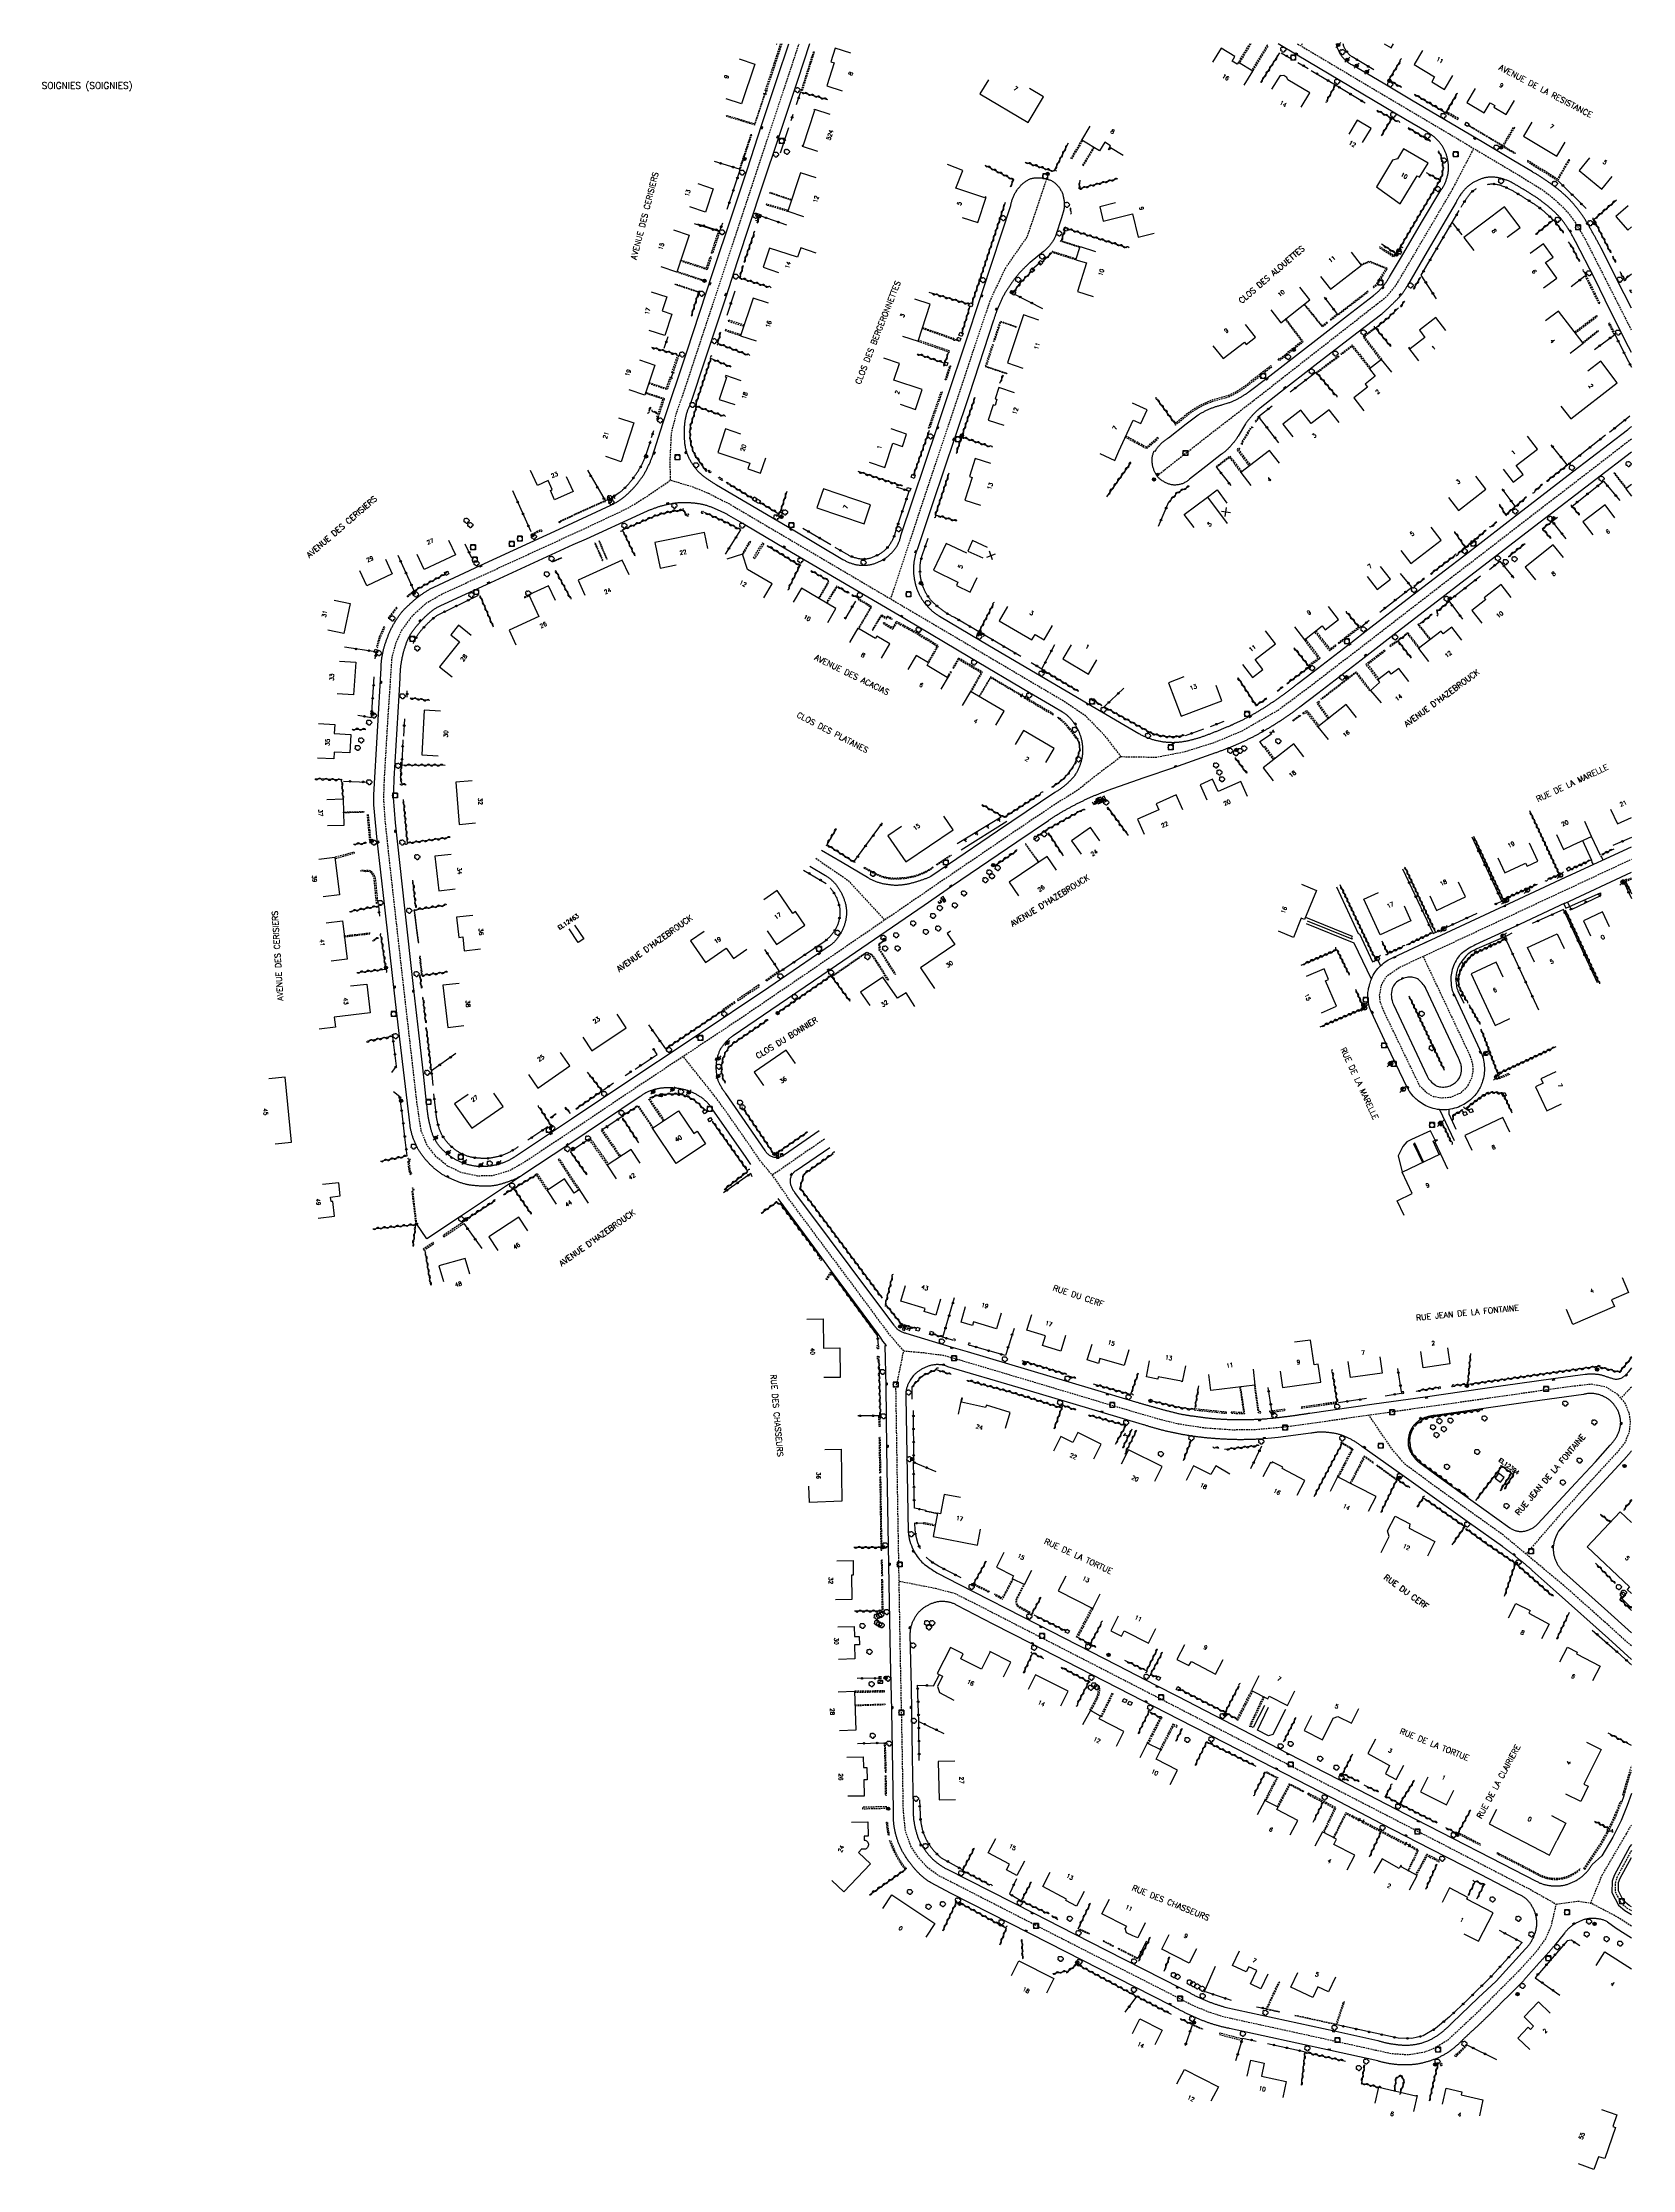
# Model space of a CAD drawing. Header units: millimetres. Extents: x 127000 to 128000, y 141000 to 142000.
# Drawn here: x 127514 to 128000, y 141350 to 142000 of the extents above; entities that cross this region are included whole.
import ezdxf
from ezdxf.enums import TextEntityAlignment as Align

# ---------------------------------------------------------------- set-up
doc = ezdxf.new("R2010")
doc.units = ezdxf.units.MM
doc.linetypes.add('DASHED', pattern=[0.75, 0.5, -0.25])
doc.layers.get('0').update_dxf_attribs({"linetype": 'CONTINUOUS'})
for name, color, linetype in [('W0001', 6, 'DASHED'), ('W0008', 7, 'CONTINUOUS'), ('W0017', 7, 'CONTINUOUS'), ('W0100', 7, 'CONTINUOUS'), ('W0105', 7, 'CONTINUOUS'), ('W0112', 1, 'DASHED'), ('W0211', 2, 'CONTINUOUS'), ('W0300', 7, 'CONTINUOUS'), ('W0310', 3, 'CONTINUOUS'), ('W0322', 7, 'CONTINUOUS'), ('W0330', 7, 'CONTINUOUS'), ('W0400', 7, 'CONTINUOUS'), ('W0420', 7, 'CONTINUOUS'), ('W0430', 7, 'CONTINUOUS'), ('W0454', 7, 'CONTINUOUS'), ('W0469', 7, 'CONTINUOUS'), ('W0471', 7, 'CONTINUOUS'), ('W0980', 7, 'CONTINUOUS'), ('W0984', 7, 'CONTINUOUS'), ('W0989', 7, 'CONTINUOUS'), ('W0991', 7, 'CONTINUOUS'), ('W1102', 7, 'CONTINUOUS'), ('W1474', 7, 'CONTINUOUS')]:
    doc.layers.add(name, color=color, linetype=linetype)
doc.styles.get("Standard").update_dxf_attribs({"font": 'romans.shx', "width": 0.85})

# ---------------------------------------------------------------- blocks, each defined once
blk = doc.blocks.new('t310o')
at = {"color": 0, "linetype": 'Continuous'}
for centre, start, end in [((-0.5, 0.38), 216.8699, 323.1304), ((0.5, -0.37), 36.8699, 143.1303)]:
    blk.add_arc(centre, 0.625, start, end, dxfattribs=at)
blk = doc.blocks.new('T420')
for p, q in [((0.75, 0.75), (-0.75, 0.75)), ((-0.75, 0.75), (-0.75, -0.75)), ((0.75, 0.75), (0.75, -0.75)), ((0.75, -0.75), (-0.75, -0.75))]:
    blk.add_line(p, q)
blk.add_ellipse((0, 0), major_axis=(-0.53, 0.53), ratio=1, start_param=3.926991, end_param=10.210176)
blk = doc.blocks.new('T300')
for p, q in [((-0.8, 0.51), (-0.86, 0.34)), ((-0.86, 0.34), (-0.86, 0.17)), ((-0.86, 0.17), (-0.74, 0.06)), ((-0.69, 0.63), (-0.8, 0.51)), ((-0.8, -0.06), (-0.74, 0.06)), ((-0.74, 0.06), (-0.69, 0.11)), ((-0.57, 0.69), (-0.69, 0.63)), ((-0.46, 0.69), (-0.57, 0.69)), ((-0.29, 0.63), (-0.46, 0.69)), ((-0.29, 0.63), (-0.17, 0.74)), ((-0.23, 0.57), (-0.29, 0.63)), ((-0.17, 0.74), (-0.06, 0.8)), ((-0.06, 0.8), (0.06, 0.8)), ((0.06, 0.8), (0.23, 0.74)), ((0.23, 0.74), (0.34, 0.63)), ((0.34, 0.63), (0.4, 0.51)), ((0.46, 0.46), (0.34, 0.46)), ((0.4, 0.51), (0.4, 0.46)), ((0.57, 0.4), (0.46, 0.46)), ((0.57, 0.4), (0.69, 0.29)), ((0.69, 0.29), (0.74, 0.17)), ((0.74, 0.06), (0.69, -0.17)), ((0.74, 0.17), (0.74, 0.06)), ((-0.8, -0.17), (-0.8, -0.06)), ((-0.8, -0.23), (-0.8, -0.17)), ((-0.74, -0.34), (-0.8, -0.23)), ((-0.69, -0.4), (-0.74, -0.34)), ((-0.51, -0.46), (-0.69, -0.4)), ((-0.4, -0.46), (-0.51, -0.46)), ((-0.4, -0.46), (-0.34, -0.46)), ((-0.34, -0.46), (-0.34, -0.4)), ((-0.34, -0.51), (-0.34, -0.46)), ((-0.29, -0.63), (-0.34, -0.51)), ((-0.17, -0.74), (-0.29, -0.63)), ((-0.06, -0.8), (-0.17, -0.74)), ((0.06, -0.8), (-0.06, -0.8)), ((0.17, -0.74), (0.06, -0.8)), ((0.23, -0.69), (0.17, -0.74)), ((0.29, -0.46), (0.23, -0.46)), ((0.29, -0.63), (0.23, -0.69)), ((0.46, -0.4), (0.29, -0.46)), ((0.34, -0.51), (0.29, -0.63)), ((0.34, -0.51), (0.34, -0.46)), ((0.57, -0.34), (0.46, -0.4)), ((0.63, -0.29), (0.57, -0.34)), ((0.69, -0.17), (0.63, -0.29))]:
    blk.add_line(p, q)
blk = doc.blocks.new('t322o')
at = {"color": 0, "linetype": 'Continuous'}
for radius in [0.25, 0.15]:
    blk.add_circle((0, 0), radius, dxfattribs=at)
blk = doc.blocks.new('t211o')
at = {"color": 0, "linetype": 'Continuous'}
for p, q in [((-0.29, 0.5), (-0.29, 0)), ((0, 1), (0, 0)), ((0.29, 0.5), (0.29, 0))]:
    blk.add_line(p, q, dxfattribs=at)
blk = doc.blocks.new('t112o')
at = {"color": 0, "linetype": 'Continuous'}
for p, q in [((-0.5, 0.5), (0.5, 0.5)), ((-0.5, -0.5), (-0.5, 0.5)), ((0.5, 0.5), (0.5, -0.5)), ((0.5, -0.5), (-0.5, -0.5))]:
    blk.add_line(p, q, dxfattribs=at)
blk = doc.blocks.new('T400')
for p, q in [((-0.15, 0.3), (0.15, 0.3)), ((-0.15, -0.25), (-0.15, 0.3)), ((-0.15, 0.15), (0.15, 0.15)), ((-0.15, 0), (0.15, 0)), ((0.15, 0.3), (0.15, -0.25)), ((-0.15, -0.15), (0.15, -0.15)), ((-0.15, -0.25), (-0.15, -0.3)), ((-0.15, -0.3), (0.15, -0.3)), ((0.15, -0.3), (0.15, -0.25))]:
    blk.add_line(p, q)
blk = doc.blocks.new('T471')
for p, q in [((-0.333334, 0.333334), (-0.333334, -0.333334)), ((-0.333334, 0.333334), (0.333334, 0.333334)), ((-0.333334, 0), (0, 0)), ((0.500001, 0.500001), (1.000002, 1.000002)), ((-0.500001, -0.500001), (-1.000002, -1.000002)), ((-0.333334, -0.333334), (0.333334, -0.333334))]:
    blk.add_line(p, q)
blk.add_ellipse((0, 0), major_axis=(0.471405, 0.471405), ratio=1, start_param=5.4977871438, end_param=11.780972451)
blk = doc.blocks.new('t330o')
at = {"color": 0, "linetype": 'Continuous'}
for p, q in [((0.25, -0.25), (-0.25, 0.25)), ((-0.25, -0.25), (0.25, 0.25)), ((-0.25, 0.25), (-0.25, -0.25)), ((0.25, 0.25), (-0.25, 0.25)), ((0.25, -0.25), (0.25, 0.25)), ((-0.25, -0.25), (0.25, -0.25)), ((-0.25, -0.25), (-0.25, -0.25))]:
    blk.add_line(p, q, dxfattribs=at)
blk = doc.blocks.new('t105o')
for p, q in [((-0.5, 0), (0.5, 0)), ((0.5, 0), (0.2, 0.1)), ((0.5, 0), (0.2, -0.1))]:
    blk.add_line(p, q)
blk = doc.blocks.new('T430')
at = {"flags": 128}
for points in [[(0.8, 0.8), (-0.8, 0.8)], [(-0.8, 0.8), (-0.8, 0)], [(0.8, 0.8), (-0.8, 0)], [(-0.8, 0), (0.8, 0)], [(-0.4, 2.1), (0.4, 2.1)], [(-0.4, 2.1), (-0.4, 1.3)], [(-0.4, 1.7), (0, 1.7)], [(-0.4, 1.3), (0.4, 1.3)], [(0.8, 0), (0.8, 0.8)]]:
    blk.add_lwpolyline(points, dxfattribs=at)
blk = doc.blocks.new('T454')
for p, q in [((-0.25, 0.25), (0.25, -0.25)), ((-0.25, -0.25), (0.25, 0.25)), ((0.75, 0.75), (0.375, 0.375)), ((-0.375, -0.375), (-0.75, -0.75))]:
    blk.add_line(p, q)
blk.add_ellipse((0, 0), major_axis=(0.354, 0.354), ratio=1, start_param=5.497787143782138, end_param=11.78097245096172)
blk = doc.blocks.new('t991o')
at = {"color": 0, "linetype": 'Continuous'}
for p, q in [((-1, 1), (1, -1)), ((-1, -1), (1, 1))]:
    blk.add_line(p, q, dxfattribs=at)
blk = doc.blocks.new('T1474')
at = {"color": 0, "linetype": 'Continuous', "flags": 128}
for points in [[(-0.75, -0.5), (-0.75, 0.5)], [(-0.75, 0), (0.75, 0)], [(0.75, 0), (0.75, -0.5), (0.75, 0.5)]]:
    blk.add_lwpolyline(points, dxfattribs=at)
blk = doc.blocks.new('T469')
at = {"color": 0, "linetype": 'Continuous', "flags": 128}
for points in [[(-0.35, 0.35), (0.35, -0.35)], [(-0.35, -0.35), (0.35, 0.35)]]:
    blk.add_lwpolyline(points, dxfattribs=at)
at = {"color": 0, "linetype": 'Continuous'}
blk.add_circle((0, 0), 0.5, dxfattribs=at)

msp = doc.modelspace()

# ---------------------------------------------------------------- linework, layer by layer
at = {"layer": 'W0001', "flags": 128}
for points in [[(127706.18, 141866.56), (127706.12, 141872.88), (127706.5, 141880.94), (127708.07, 141887.18), (127710.29, 141893.52), (127717.45, 141915.16), (127732.06, 141959.39), (127745.51, 142000)], [(127897.92, 142000), (127915.83, 141989.35), (127936.81, 141976.91), (127965.39, 141959.94), (127972.87, 141955.31), (127976.72, 141952.31), (127980.42, 141948.66), (127982.69, 141945.6), (127985.83, 141940.3), (127999.4, 141913.59), (128000, 141912.41)], [(127899.37, 142000), (127898.99, 141999.36)], [(127854.93, 141867.9), (127871.56, 141880.93), (127885.03, 141891.35), (127925.27, 141922.83), (127927.97, 141926.07), (127931.13, 141931.39), (127945.14, 141955.17), (127951.83, 141968)], [(127821.17, 141958.66), (127815.27, 141941.14), (127808.53, 141931.32), (127803.94, 141921.6), (127801.49, 141914.44), (127793.2, 141889.47), (127784.1, 141862.3), (127773.48, 141830.26)], [(128000, 141879.12), (127992.15, 141873.05), (127955.18, 141844.59), (127918.68, 141816.45), (127902.03, 141803.62), (127891.96, 141796.16), (127880.93, 141789.83), (127872.38, 141786.24), (127863.13, 141783.37), (127854.76, 141781.75), (127843.85, 141781.92)], [(127750.63, 141750.93), (127760.47, 141744.17), (127763.43, 141741), (127771.69, 141732.03)], [(127936.3, 141720.93), (127949.45, 141693.07), (127950.72, 141690.34), (127951.44, 141688.04), (127951.53, 141685.61), (127951.12, 141683.61), (127949.68, 141680.93), (127947.61, 141679.04), (127944.66, 141677.79), (127941.87, 141677.58), (127939.5, 141678.02), (127937.42, 141679.16), (127935.25, 141681.4), (127924.8, 141703.13), (127923.25, 141706.8), (127923.01, 141709.03), (127923.7, 141712.49), (127925.27, 141714.97), (127929.09, 141717.58), (127950.76, 141727.65), (128000, 141750.62)], [(127777.5, 141600.27), (127773.27, 141605.15), (127762.43, 141619.8), (127742.4, 141646.69), (127738.11, 141653.06), (127733.91, 141658.1), (127732.35, 141660.31), (127722.9, 141673.93), (127718.97, 141679.15), (127710.08, 141690.32)], [(127753.28, 141665.04), (127737.3, 141654.03)], [(127776.11, 141529.88), (127787.25, 141527.69), (127792.95, 141526.19), (127798.82, 141523.28), (127839.18, 141502.56), (127874.31, 141484.48), (127910.21, 141466.01), (127940.32, 141450.47), (127968.86, 141435.71), (127976.99, 141431.13), (127975.32, 141424.03), (127973.76, 141420.49), (127970.87, 141416.54), (127965.65, 141410.74), (127952.19, 141397.25), (127946.87, 141392.25), (127943.87, 141389.51), (127940.19, 141387.2), (127936.58, 141385.74), (127931.82, 141384.97), (127926.6, 141385.31), (127921.83, 141386.38), (127901.25, 141390.91), (127880.55, 141395.44), (127875.38, 141396.6), (127870.32, 141398.21), (127865.14, 141400.48), (127859.7, 141403.3), (127830.83, 141417.98), (127788.02, 141439.9), (127784.97, 141442.08), (127782.03, 141445.27), (127779.72, 141448.82), (127778.02, 141453.54), (127777.4, 141459.73), (127777.07, 141479.11), (127776.48, 141508.34), (127775.74, 141551.3), (127775.13, 141588.95), (127776.3, 141594.23), (127777.5, 141600.27), (127783.57, 141599.75), (127789.6, 141598.96), (127794.88, 141597.46), (127816.2, 141591.11), (127840.22, 141583.94), (127856.13, 141579.29), (127861.45, 141578.02), (127869.15, 141576.81), (127877.99, 141576.18), (127884.81, 141576.24), (127893.43, 141577.01), (127900.83, 141577.99), (127936.75, 141583.11), (127956.23, 141585.87), (127972.58, 141588.22), (127982.68, 141589.6), (127987.7, 141590.17), (127992.07, 141589.37), (127995.63, 141587.1), (127997.97, 141584.38), (127999.28, 141581.25), (127999.65, 141578.38), (127999.28, 141575.32), (127998.08, 141572.39), (127996.26, 141569.97), (127992.63, 141565.97), (127979.37, 141551.53), (127967.77, 141538.17)], [(128000, 141589.22), (127996.77, 141585.78)], [(128000, 141510.04), (127999.52, 141510.48), (127991.53, 141517.67), (127979.66, 141528.26), (127961.03, 141543.79), (127952.07, 141550.17), (127939, 141559.55), (127930.74, 141565.67), (127926.86, 141570.18), (127919.72, 141580.68)], [(127976.99, 141431.13), (127983.65, 141432.04), (127987.57, 141431.4)]]:
    msp.add_lwpolyline(points, dxfattribs=at)
msp.add_lwpolyline([(127717.8, 141862.56), (127724.21, 141859.28), (127732.17, 141854.61), (127748.61, 141844.92), (127794.21, 141818.05), (127817.75, 141804.16), (127827.07, 141798.66), (127832.92, 141794.65), (127838.64, 141788.83), (127843.91, 141781.96), (127835.51, 141775.63), (127830.89, 141771.86), (127824.36, 141767.8), (127815.15, 141761.64), (127790.7, 141745.04), (127750.52, 141717.53), (127727.77, 141702.04), (127693.55, 141679.36), (127675.19, 141667.03), (127661.27, 141657.82), (127656.94, 141655.38), (127651.99, 141653.87), (127647.22, 141653.74), (127642.28, 141654.78), (127638.03, 141656.82), (127634.47, 141659.73), (127631.83, 141663.07), (127629.99, 141667.56), (127628.75, 141675.63), (127624.44, 141713.22), (127620.39, 141749.27), (127618.94, 141762.83), (127618.53, 141769.08), (127618.73, 141775.12), (127619.79, 141793.05), (127621.06, 141812.23), (127622.17, 141816.46), (127624.13, 141820.82), (127627.49, 141825.3), (127631.57, 141829.01), (127636.31, 141831.72), (127643.93, 141835.24), (127681.26, 141852.39), (127693.2, 141858.03), (127698.96, 141861.59), (127706.18, 141866.56), (127712.52, 141864.73)], close=True, dxfattribs=at)
at = {"layer": 'W0001'}
for points in [[(128000, 141424.39), (127994.98, 141427.56), (127987.57, 141431.4), (127991.06, 141439.92), (127998.42, 141452.46), (128000, 141455.28)], [(128000, 141447.51), (127995.66, 141439.45), (127995.1, 141437.9), (127995.02, 141434.93), (127996.82, 141431.44), (127998.65, 141429.91), (127998.54, 141429.99), (128000, 141429.08)]]:
    msp.add_lwpolyline(points, dxfattribs=at)
at = {"layer": 'W0008'}
for p, q in [((128000, 141430.23), (127999.28, 141430.68)), ((127995.38, 141423.7), (128000, 141420.8))]:
    msp.add_line(p, q, dxfattribs=at)
at = {"layer": 'W0008', "flags": 128}
for points in [[(127730.76, 141657.33), (127729.32, 141659.41), (127718.98, 141674.29), (127718.84, 141674.49), (127718.7, 141674.7), (127718.55, 141674.9), (127718.4, 141675.1), (127718.25, 141675.29), (127718.1, 141675.49), (127717.94, 141675.67), (127717.77, 141675.86), (127717.61, 141676.04), (127717.44, 141676.22), (127717.26, 141676.4), (127717.08, 141676.57), (127716.9, 141676.74), (127716.72, 141676.9), (127716.53, 141677.07), (127716.34, 141677.22), (127716.14, 141677.38), (127715.94, 141677.54), (127715.74, 141677.69), (127715.53, 141677.83), (127715.32, 141677.98), (127715.11, 141678.11), (127714.89, 141678.25), (127714.68, 141678.38), (127714.46, 141678.5), (127714.24, 141678.63), (127714.02, 141678.75), (127713.8, 141678.86), (127713.57, 141678.98), (127713.34, 141679.09), (127713.12, 141679.2), (127712.89, 141679.3), (127712.65, 141679.4), (127712.42, 141679.5), (127712.19, 141679.6), (127711.95, 141679.69), (127711.72, 141679.79), (127711.49, 141679.87), (127711.25, 141679.95), (127711.02, 141680.02), (127710.79, 141680.09), (127710.55, 141680.15), (127710.31, 141680.21), (127710.07, 141680.26), (127709.83, 141680.31), (127709.6, 141680.35), (127709.36, 141680.4), (127709.11, 141680.44), (127708.87, 141680.48), (127708.63, 141680.52), (127708.39, 141680.55), (127708.15, 141680.58), (127707.91, 141680.6), (127707.67, 141680.62), (127707.43, 141680.64), (127707.19, 141680.66), (127706.94, 141680.68), (127706.7, 141680.69), (127706.45, 141680.71), (127706.2, 141680.73), (127705.94, 141680.75), (127705.69, 141680.76), (127705.43, 141680.77), (127705.18, 141680.77), (127704.92, 141680.75), (127704.67, 141680.73), (127704.42, 141680.71), (127704.16, 141680.69), (127703.91, 141680.67), (127703.66, 141680.64), (127703.4, 141680.61), (127703.15, 141680.58), (127702.9, 141680.54), (127702.65, 141680.5), (127702.4, 141680.46), (127702.15, 141680.41), (127701.9, 141680.36), (127701.66, 141680.3), (127701.41, 141680.24), (127701.16, 141680.18), (127700.92, 141680.1), (127700.68, 141680.03), (127700.43, 141679.95), (127700.2, 141679.86), (127699.96, 141679.77), (127699.73, 141679.68), (127699.5, 141679.58), (127699.27, 141679.48), (127699.05, 141679.37), (127698.83, 141679.26), (127698.61, 141679.15), (127698.39, 141679.03), (127698.17, 141678.91), (127697.96, 141678.78), (127697.75, 141678.65), (127697.54, 141678.51), (127697.34, 141678.37), (127697.13, 141678.22), (127696.93, 141678.07), (127674.82, 141663.18), (127661.04, 141654.09), (127660.83, 141653.97), (127660.61, 141653.84), (127660.4, 141653.72), (127660.19, 141653.6), (127659.97, 141653.48), (127659.75, 141653.37), (127659.54, 141653.26), (127659.32, 141653.15), (127659.1, 141653.04), (127658.87, 141652.93), (127658.65, 141652.83), (127658.43, 141652.73), (127658.2, 141652.63), (127657.98, 141652.54), (127657.75, 141652.44), (127657.52, 141652.35), (127657.29, 141652.26), (127657.06, 141652.18), (127656.82, 141652.09), (127656.59, 141652.01), (127656.36, 141651.92), (127656.12, 141651.84), (127655.89, 141651.76), (127655.66, 141651.68), (127655.42, 141651.6), (127655.18, 141651.53), (127654.95, 141651.45), (127654.71, 141651.38), (127654.47, 141651.31), (127654.23, 141651.25), (127654, 141651.18), (127653.76, 141651.12), (127653.51, 141651.06), (127653.27, 141651.01), (127653.03, 141650.96), (127652.79, 141650.91), (127652.54, 141650.87), (127652.3, 141650.83), (127652.05, 141650.79), (127651.8, 141650.76), (127651.55, 141650.73), (127651.3, 141650.7), (127651.05, 141650.68), (127650.8, 141650.67), (127650.55, 141650.65), (127650.3, 141650.64), (127650.04, 141650.64), (127649.79, 141650.63), (127649.54, 141650.63), (127649.29, 141650.64), (127649.04, 141650.64), (127648.79, 141650.65), (127648.54, 141650.66), (127648.29, 141650.67), (127648.04, 141650.69), (127647.79, 141650.7), (127647.54, 141650.72), (127647.29, 141650.74), (127647.04, 141650.76), (127646.79, 141650.78), (127646.54, 141650.8), (127646.29, 141650.83), (127646.04, 141650.85), (127645.79, 141650.88), (127645.54, 141650.9), (127645.28, 141650.93), (127645.02, 141650.97), (127644.76, 141651), (127644.5, 141651.05), (127644.24, 141651.09), (127643.98, 141651.15), (127643.73, 141651.2), (127643.47, 141651.26), (127643.22, 141651.33), (127642.97, 141651.4), (127642.72, 141651.47), (127642.47, 141651.55), (127642.23, 141651.63), (127641.98, 141651.72), (127641.74, 141651.8), (127641.5, 141651.89), (127641.26, 141651.98), (127641.02, 141652.08), (127640.78, 141652.17), (127640.54, 141652.27), (127640.3, 141652.37), (127640.06, 141652.47), (127639.82, 141652.58), (127639.59, 141652.68), (127639.36, 141652.78), (127639.13, 141652.88), (127638.89, 141652.99), (127638.66, 141653.09), (127638.43, 141653.2), (127638.2, 141653.31), (127637.97, 141653.42), (127637.74, 141653.53), (127637.52, 141653.64), (127637.29, 141653.76), (127637.07, 141653.88), (127636.85, 141654.01), (127636.63, 141654.13), (127636.41, 141654.27), (127636.2, 141654.4), (127635.98, 141654.54), (127635.77, 141654.69), (127635.56, 141654.84), (127635.36, 141654.99), (127635.15, 141655.14), (127634.95, 141655.3), (127634.75, 141655.45), (127634.55, 141655.61), (127634.35, 141655.78), (127634.15, 141655.94), (127633.96, 141656.11), (127633.77, 141656.28), (127633.58, 141656.45), (127633.39, 141656.62), (127633.21, 141656.79), (127633.02, 141656.97), (127632.84, 141657.15), (127632.66, 141657.33), (127632.48, 141657.52), (127632.3, 141657.7), (127632.13, 141657.89), (127631.95, 141658.08), (127631.78, 141658.26), (127631.62, 141658.45), (127631.45, 141658.64), (127631.29, 141658.83), (127631.12, 141659.02), (127630.96, 141659.21), (127630.8, 141659.41), (127630.64, 141659.6), (127630.49, 141659.8), (127630.34, 141660), (127630.19, 141660.2), (127630.04, 141660.4), (127629.89, 141660.61), (127629.75, 141660.81), (127629.61, 141661.02), (127629.47, 141661.23), (127629.34, 141661.44), (127629.21, 141661.66), (127629.08, 141661.87), (127628.96, 141662.09), (127628.84, 141662.32), (127628.72, 141662.54), (127628.61, 141662.77), (127628.5, 141662.99), (127628.39, 141663.22), (127628.28, 141663.45), (127628.18, 141663.68), (127628.08, 141663.91), (127627.98, 141664.14), (127627.89, 141664.37), (127627.8, 141664.61), (127627.71, 141664.84), (127627.62, 141665.08), (127627.54, 141665.31), (127627.45, 141665.55), (127627.37, 141665.78), (127627.3, 141666.02), (127627.23, 141666.26), (127627.15, 141666.5), (127627.09, 141666.74), (127627.02, 141666.98), (127626.96, 141667.23), (127626.9, 141667.47), (127626.84, 141667.71), (127626.79, 141667.96), (127626.73, 141668.21), (127626.68, 141668.45), (127626.64, 141668.7), (127626.59, 141668.95), (127626.55, 141669.2), (127623.43, 141695.64), (127621.52, 141712.3), (127618.72, 141736.94), (127616.49, 141756.43), (127615.45, 141767.28), (127615.44, 141770.33), (127617.71, 141809.04), (127617.71, 141809.3), (127617.72, 141809.55), (127617.73, 141809.81), (127617.74, 141810.06), (127617.75, 141810.32), (127617.77, 141810.57), (127617.79, 141810.83), (127617.81, 141811.08), (127617.84, 141811.33), (127617.87, 141811.59), (127617.9, 141811.84), (127617.93, 141812.09), (127617.97, 141812.34), (127618.01, 141812.6), (127618.05, 141812.85), (127618.1, 141813.1), (127618.15, 141813.35), (127618.2, 141813.6), (127618.26, 141813.85), (127618.31, 141814.09), (127618.37, 141814.34), (127618.43, 141814.58), (127618.49, 141814.83), (127618.56, 141815.07), (127618.62, 141815.31), (127618.69, 141815.55), (127618.76, 141815.79), (127618.83, 141816.03), (127618.9, 141816.27), (127618.98, 141816.51), (127619.05, 141816.75), (127619.13, 141816.99), (127619.21, 141817.22), (127619.29, 141817.46), (127619.38, 141817.69), (127619.46, 141817.93), (127619.55, 141818.16), (127619.64, 141818.4), (127619.72, 141818.63), (127619.82, 141818.86), (127619.91, 141819.1), (127620, 141819.33), (127620.1, 141819.56), (127620.2, 141819.79), (127620.29, 141820.02), (127620.39, 141820.25), (127620.49, 141820.48), (127620.6, 141820.71), (127620.7, 141820.94), (127620.82, 141821.18), (127620.93, 141821.4), (127621.05, 141821.63), (127621.17, 141821.86), (127621.29, 141822.08), (127621.42, 141822.3), (127621.55, 141822.52), (127621.68, 141822.74), (127621.81, 141822.96), (127621.94, 141823.18), (127622.08, 141823.4), (127622.21, 141823.61), (127622.35, 141823.83), (127622.49, 141824.04), (127622.62, 141824.26), (127622.76, 141824.47), (127622.89, 141824.67), (127623.03, 141824.88), (127623.17, 141825.08), (127623.31, 141825.28), (127623.46, 141825.48), (127623.6, 141825.68), (127623.75, 141825.87), (127623.91, 141826.06), (127624.07, 141826.25), (127624.23, 141826.44), (127624.39, 141826.63), (127624.56, 141826.81), (127624.73, 141826.99), (127624.91, 141827.17), (127625.08, 141827.35), (127625.26, 141827.52), (127625.43, 141827.7), (127625.61, 141827.87), (127625.8, 141828.04), (127625.98, 141828.21), (127626.16, 141828.38), (127626.35, 141828.55), (127626.53, 141828.72), (127626.72, 141828.89), (127626.9, 141829.06), (127627.09, 141829.23), (127627.28, 141829.39), (127627.47, 141829.56), (127627.66, 141829.72), (127627.85, 141829.89), (127628.04, 141830.05), (127628.23, 141830.21), (127628.42, 141830.37), (127628.62, 141830.53), (127628.81, 141830.69), (127629.01, 141830.85), (127629.21, 141831), (127629.41, 141831.15), (127629.61, 141831.3), (127629.81, 141831.45), (127630.02, 141831.6), (127630.22, 141831.74), (127630.42, 141831.88), (127630.63, 141832.02), (127630.83, 141832.16), (127631.04, 141832.29), (127631.25, 141832.43), (127631.45, 141832.56), (127631.66, 141832.69), (127631.88, 141832.81), (127632.09, 141832.94), (127632.3, 141833.06), (127632.52, 141833.18), (127632.73, 141833.3), (127632.95, 141833.42), (127633.16, 141833.54), (127633.38, 141833.65), (127633.6, 141833.77), (127633.82, 141833.88), (127647.98, 141840.44), (127673.48, 141852.19), (127687.95, 141858.93), (127688.18, 141859.04), (127688.41, 141859.15), (127688.64, 141859.26), (127688.87, 141859.37), (127689.09, 141859.49), (127689.32, 141859.61), (127689.54, 141859.74), (127689.76, 141859.86), (127689.98, 141859.99), (127690.19, 141860.13), (127690.41, 141860.27), (127690.62, 141860.41), (127690.83, 141860.55), (127691.04, 141860.7), (127691.25, 141860.85), (127691.45, 141860.99), (127691.64, 141861.15), (127691.84, 141861.3), (127692.03, 141861.46), (127692.22, 141861.61), (127692.41, 141861.77), (127692.6, 141861.94), (127692.79, 141862.1), (127692.97, 141862.27), (127693.15, 141862.43), (127693.34, 141862.6), (127693.52, 141862.78), (127693.69, 141862.95), (127693.87, 141863.12), (127694.05, 141863.3), (127694.22, 141863.47), (127694.4, 141863.65), (127694.57, 141863.83), (127694.74, 141864.01), (127694.91, 141864.19), (127695.08, 141864.37), (127695.24, 141864.55), (127695.4, 141864.73), (127695.56, 141864.92), (127695.71, 141865.11), (127695.86, 141865.3), (127696.02, 141865.49), (127696.16, 141865.68), (127696.31, 141865.88), (127696.46, 141866.07), (127696.61, 141866.26), (127696.75, 141866.46), (127696.9, 141866.65), (127697.04, 141866.84), (127697.18, 141867.03), (127697.32, 141867.23), (127697.46, 141867.42), (127697.6, 141867.62), (127697.74, 141867.82), (127697.87, 141868.02), (127698, 141868.22), (127698.13, 141868.43), (127698.25, 141868.64), (127698.37, 141868.85), (127698.5, 141869.07), (127698.62, 141869.29), (127698.74, 141869.51), (127698.85, 141869.74), (127698.97, 141869.96), (127699.08, 141870.18), (127699.2, 141870.41), (127699.31, 141870.63), (127699.42, 141870.86), (127699.52, 141871.08), (127699.63, 141871.31), (127699.73, 141871.54), (127699.84, 141871.77), (127699.94, 141872), (127700.04, 141872.23), (127700.13, 141872.46), (127700.23, 141872.69), (127700.32, 141872.92), (127700.42, 141873.16), (127700.51, 141873.39), (127700.59, 141873.63), (127703.86, 141883.87), (127711.19, 141905.76), (127719.18, 141930.1), (127725.03, 141947.71), (127729.7, 141961.8), (127734.06, 141975.02), (127738.84, 141989.44), (127742.34, 142000)], [(127748.68, 142000), (127744.99, 141988.78), (127739.3, 141971.69), (127734.24, 141956.43), (127726.63, 141933.3), (127723.11, 141922.55), (127716.79, 141903.59), (127712.32, 141890.01), (127712.21, 141889.78), (127712.1, 141889.55), (127711.99, 141889.33), (127711.89, 141889.1), (127711.79, 141888.87), (127711.69, 141888.63), (127711.6, 141888.4), (127711.51, 141888.17), (127711.42, 141887.93), (127711.34, 141887.69), (127711.26, 141887.45), (127711.18, 141887.22), (127711.11, 141886.98), (127711.04, 141886.73), (127710.98, 141886.49), (127710.91, 141886.25), (127710.86, 141886), (127710.8, 141885.76), (127710.75, 141885.51), (127710.7, 141885.26), (127710.66, 141885.01), (127710.61, 141884.76), (127710.58, 141884.51), (127710.54, 141884.26), (127710.51, 141884.02), (127710.48, 141883.77), (127710.45, 141883.52), (127710.43, 141883.27), (127710.41, 141883.02), (127710.39, 141882.77), (127710.37, 141882.52), (127710.36, 141882.27), (127710.35, 141882.02), (127710.34, 141881.77), (127710.33, 141881.52), (127710.33, 141881.27), (127710.33, 141881.02), (127710.33, 141880.77), (127710.34, 141880.52), (127710.34, 141880.27), (127710.35, 141880.02), (127710.36, 141879.77), (127710.37, 141879.52), (127710.39, 141879.27), (127710.41, 141879.02), (127710.43, 141878.77), (127710.45, 141878.52), (127710.47, 141878.27), (127710.5, 141878.02), (127710.53, 141877.77), (127710.56, 141877.52), (127710.59, 141877.26), (127710.64, 141877), (127710.68, 141876.75), (127710.73, 141876.49), (127710.79, 141876.24), (127710.84, 141875.99), (127710.91, 141875.74), (127710.98, 141875.49), (127711.05, 141875.24), (127711.14, 141875), (127711.22, 141874.75), (127711.31, 141874.51), (127711.41, 141874.26), (127711.51, 141874.03), (127711.62, 141873.79), (127711.73, 141873.56), (127711.84, 141873.33), (127711.95, 141873.1), (127712.07, 141872.87), (127712.19, 141872.64), (127712.31, 141872.42), (127712.44, 141872.2), (127712.57, 141871.98), (127712.71, 141871.76), (127712.84, 141871.55), (127712.99, 141871.33), (127713.13, 141871.12), (127713.28, 141870.91), (127713.43, 141870.7), (127713.58, 141870.5), (127713.74, 141870.3), (127713.9, 141870.09), (127714.06, 141869.89), (127714.22, 141869.7), (127714.39, 141869.52), (127714.56, 141869.34), (127714.73, 141869.16), (127714.91, 141868.99), (127715.08, 141868.82), (127715.27, 141868.66), (127715.45, 141868.49), (127715.64, 141868.33), (127715.83, 141868.18), (127716.02, 141868.02), (127716.21, 141867.87), (127716.41, 141867.71), (127716.6, 141867.56), (127716.8, 141867.41), (127716.99, 141867.26), (127717.19, 141867.11), (127717.38, 141866.97), (127717.58, 141866.82), (127717.78, 141866.68), (127717.98, 141866.54), (127718.18, 141866.41), (127718.38, 141866.27), (127718.59, 141866.14), (127718.79, 141866.01), (127719, 141865.88), (127719.21, 141865.75), (127719.41, 141865.63), (127719.62, 141865.5), (127719.84, 141865.38), (127720.05, 141865.26), (127720.26, 141865.15), (127743.74, 141851.34), (127758.92, 141842.33), (127759.14, 141842.2), (127759.36, 141842.07), (127759.58, 141841.95), (127759.8, 141841.84), (127760.03, 141841.72), (127760.25, 141841.62), (127760.48, 141841.51), (127760.71, 141841.42), (127760.94, 141841.33), (127761.17, 141841.24), (127761.41, 141841.16), (127761.65, 141841.08), (127761.88, 141841.01), (127762.12, 141840.94), (127762.37, 141840.88), (127762.61, 141840.82), (127762.86, 141840.76), (127763.1, 141840.72), (127763.35, 141840.67), (127763.6, 141840.64), (127763.86, 141840.6), (127764.11, 141840.58), (127764.37, 141840.55), (127764.62, 141840.54), (127764.88, 141840.53), (127765.13, 141840.53), (127765.38, 141840.53), (127765.63, 141840.54), (127765.89, 141840.55), (127766.14, 141840.57), (127766.39, 141840.6), (127766.64, 141840.63), (127766.89, 141840.67), (127767.14, 141840.71), (127767.39, 141840.76), (127767.64, 141840.81), (127767.89, 141840.87), (127768.14, 141840.94), (127768.38, 141841.01), (127768.63, 141841.08), (127768.87, 141841.17), (127769.11, 141841.25), (127769.34, 141841.34), (127769.58, 141841.44), (127769.81, 141841.54), (127770.04, 141841.65), (127770.27, 141841.76), (127770.49, 141841.88), (127770.71, 141842), (127770.93, 141842.12), (127771.15, 141842.25), (127771.36, 141842.38), (127771.58, 141842.52), (127771.79, 141842.66), (127772, 141842.81), (127772.21, 141842.95), (127772.41, 141843.11), (127772.62, 141843.26), (127772.82, 141843.42), (127773.01, 141843.59), (127773.21, 141843.75), (127773.4, 141843.92), (127773.58, 141844.1), (127773.77, 141844.27), (127773.94, 141844.46), (127774.12, 141844.64), (127774.29, 141844.83), (127774.46, 141845.02), (127774.62, 141845.22), (127774.77, 141845.42), (127774.93, 141845.63), (127775.07, 141845.83), (127775.22, 141846.05), (127775.36, 141846.27), (127775.49, 141846.48), (127775.61, 141846.69), (127775.72, 141846.91), (127775.83, 141847.13), (127775.94, 141847.35), (127776.04, 141847.57), (127776.13, 141847.8), (127776.21, 141848.03), (127776.29, 141848.26), (127776.37, 141848.49), (127776.43, 141848.72), (127776.5, 141848.96), (127776.55, 141849.2), (127776.6, 141849.44), (127776.65, 141849.69), (127787.7, 141882.7), (127791.57, 141894.27), (127795.77, 141906.75), (127801.57, 141924.27), (127810.27, 141950.56), (127810.31, 141950.82), (127810.36, 141951.08), (127810.41, 141951.33), (127810.47, 141951.58), (127810.54, 141951.83), (127810.61, 141952.08), (127810.68, 141952.33), (127810.77, 141952.57), (127810.85, 141952.81), (127810.95, 141953.05), (127811.05, 141953.29), (127811.15, 141953.52), (127811.26, 141953.75), (127811.38, 141953.98), (127811.5, 141954.21), (127811.63, 141954.44), (127811.76, 141954.66), (127811.9, 141954.88), (127812.05, 141955.1), (127812.19, 141955.31), (127812.34, 141955.51), (127812.49, 141955.71), (127812.65, 141955.91), (127812.8, 141956.11), (127812.97, 141956.3), (127813.13, 141956.48), (127813.3, 141956.66), (127813.47, 141956.84), (127813.65, 141957.02), (127813.83, 141957.18), (127814.02, 141957.35), (127814.21, 141957.51), (127814.41, 141957.66), (127814.61, 141957.81), (127814.81, 141957.95), (127815.02, 141958.09), (127815.24, 141958.22), (127815.46, 141958.35), (127815.68, 141958.47), (127815.92, 141958.59), (127816.17, 141958.69), (127816.42, 141958.77), (127816.67, 141958.84), (127816.92, 141958.9), (127817.17, 141958.95), (127817.43, 141958.99), (127817.69, 141959.02), (127817.95, 141959.04), (127818.22, 141959.05), (127818.48, 141959.06), (127818.73, 141959.06), (127818.98, 141959.05), (127819.23, 141959.03), (127819.48, 141959.01), (127819.72, 141958.97), (127819.97, 141958.94), (127820.21, 141958.89), (127820.45, 141958.84), (127820.69, 141958.78), (127820.94, 141958.72), (127821.18, 141958.66), (127821.42, 141958.59), (127821.66, 141958.53), (127821.91, 141958.45), (127822.16, 141958.37), (127822.41, 141958.28), (127822.65, 141958.17), (127822.89, 141958.05), (127823.11, 141957.91), (127823.32, 141957.76), (127823.52, 141957.61), (127823.71, 141957.45), (127823.9, 141957.29), (127824.08, 141957.12), (127824.26, 141956.95), (127824.43, 141956.78), (127824.6, 141956.6), (127824.76, 141956.41), (127824.92, 141956.22), (127825.06, 141956.02), (127825.21, 141955.82), (127825.35, 141955.61), (127825.48, 141955.4), (127825.6, 141955.18), (127825.72, 141954.95), (127825.83, 141954.72), (127825.93, 141954.49), (127826.02, 141954.25), (127826.11, 141954.01), (127826.18, 141953.77), (127826.25, 141953.53), (127826.3, 141953.28), (127826.36, 141953.03), (127826.4, 141952.78), (127826.45, 141952.53), (127826.48, 141952.28), (127826.52, 141952.03), (127826.55, 141951.78), (127826.57, 141951.52), (127826.59, 141951.26), (127826.6, 141951.01), (127826.6, 141950.75), (127826.59, 141950.5), (127826.57, 141950.24), (127826.55, 141949.99), (127826.52, 141949.73), (127826.48, 141949.48), (127826.43, 141949.23), (127825.75, 141946.79), (127824.06, 141941.44), (127823.95, 141941.22), (127823.84, 141940.99), (127823.73, 141940.76), (127823.61, 141940.54), (127823.49, 141940.32), (127823.37, 141940.11), (127823.24, 141939.89), (127823.11, 141939.68), (127822.97, 141939.47), (127822.83, 141939.26), (127822.69, 141939.06), (127822.54, 141938.86), (127822.39, 141938.66), (127822.23, 141938.45), (127822.06, 141938.26), (127821.9, 141938.06), (127821.73, 141937.87), (127821.55, 141937.69), (127821.37, 141937.5), (127821.19, 141937.32), (127821.01, 141937.15), (127820.82, 141936.98), (127820.63, 141936.81), (127820.43, 141936.64), (127820.23, 141936.48), (127816.16, 141933.15), (127815.97, 141932.98), (127815.78, 141932.81), (127815.6, 141932.64), (127815.41, 141932.47), (127815.23, 141932.3), (127815.05, 141932.12), (127814.87, 141931.95), (127814.68, 141931.77), (127814.5, 141931.59), (127814.33, 141931.42), (127814.15, 141931.24), (127813.97, 141931.06), (127813.79, 141930.88), (127813.62, 141930.7), (127813.44, 141930.51), (127813.27, 141930.33), (127813.1, 141930.14), (127812.92, 141929.95), (127812.75, 141929.76), (127812.58, 141929.56), (127812.41, 141929.36), (127812.25, 141929.16), (127812.08, 141928.96), (127811.92, 141928.75), (127811.77, 141928.56), (127811.62, 141928.37), (127811.47, 141928.18), (127811.33, 141927.99), (127811.18, 141927.79), (127811.03, 141927.6), (127810.89, 141927.4), (127810.75, 141927.21), (127810.61, 141927.01), (127810.47, 141926.81), (127810.33, 141926.61), (127810.19, 141926.41), (127810.05, 141926.21), (127809.91, 141926.01), (127809.77, 141925.8), (127809.63, 141925.59), (127809.5, 141925.39), (127809.36, 141925.18), (127809.23, 141924.98), (127809.09, 141924.77), (127808.96, 141924.56), (127808.83, 141924.35), (127808.7, 141924.14), (127808.57, 141923.93), (127808.45, 141923.71), (127808.32, 141923.5), (127808.2, 141923.28), (127808.08, 141923.07), (127807.96, 141922.84), (127807.84, 141922.62), (127807.73, 141922.39), (127807.61, 141922.17), (127807.5, 141921.94), (127807.39, 141921.71), (127807.28, 141921.48), (127807.17, 141921.25), (127807.07, 141921.02), (127806.96, 141920.79), (127806.86, 141920.56), (127806.76, 141920.33), (127806.66, 141920.09), (127806.56, 141919.86), (127806.46, 141919.63), (127806.36, 141919.39), (127806.27, 141919.16), (127806.18, 141918.93), (127806.09, 141918.7), (127806, 141918.48), (127805.92, 141918.25), (127805.83, 141918.02), (127805.75, 141917.79), (127805.67, 141917.56), (127805.59, 141917.33), (127805.51, 141917.1), (127805.43, 141916.87), (127805.36, 141916.64), (127805.28, 141916.41), (127805.21, 141916.18), (127805.14, 141915.95), (127805.07, 141915.71), (127805, 141915.48), (127797.49, 141892.67), (127793.17, 141879.62), (127786.43, 141859.61), (127781.7, 141845.55), (127781.6, 141845.31), (127781.51, 141845.07), (127781.42, 141844.83), (127781.34, 141844.58), (127781.26, 141844.34), (127781.18, 141844.09), (127781.11, 141843.84), (127781.04, 141843.59), (127780.98, 141843.34), (127780.92, 141843.09), (127780.86, 141842.84), (127780.81, 141842.58), (127780.77, 141842.33), (127780.72, 141842.07), (127780.68, 141841.82), (127780.65, 141841.57), (127780.62, 141841.32), (127780.59, 141841.08), (127780.56, 141840.83), (127780.54, 141840.58), (127780.53, 141840.34), (127780.51, 141840.09), (127780.5, 141839.84), (127780.49, 141839.59), (127780.49, 141839.34), (127780.49, 141839.1), (127780.5, 141838.85), (127780.5, 141838.6), (127780.52, 141838.35), (127780.53, 141838.1), (127780.55, 141837.86), (127780.58, 141837.61), (127780.6, 141837.36), (127780.63, 141837.11), (127780.67, 141836.87), (127780.7, 141836.62), (127780.74, 141836.37), (127780.78, 141836.13), (127780.82, 141835.89), (127780.87, 141835.64), (127780.92, 141835.4), (127780.97, 141835.16), (127781.03, 141834.92), (127781.09, 141834.68), (127781.15, 141834.44), (127781.22, 141834.2), (127781.29, 141833.96), (127781.37, 141833.73), (127781.45, 141833.49), (127781.54, 141833.26), (127781.63, 141833.02), (127781.72, 141832.79), (127781.82, 141832.56), (127781.92, 141832.32), (127782.03, 141832.09), (127782.14, 141831.87), (127782.25, 141831.64), (127782.37, 141831.42), (127782.48, 141831.19), (127782.61, 141830.97), (127782.73, 141830.75), (127782.86, 141830.54), (127782.99, 141830.32), (127783.13, 141830.11), (127783.26, 141829.9), (127783.41, 141829.69), (127783.55, 141829.49), (127783.7, 141829.28), (127783.85, 141829.08), (127784, 141828.88), (127784.16, 141828.68), (127784.32, 141828.48), (127784.48, 141828.29), (127784.65, 141828.09), (127784.81, 141827.91), (127784.98, 141827.73), (127785.15, 141827.55), (127785.33, 141827.37), (127785.5, 141827.19), (127785.68, 141827.02), (127785.86, 141826.86), (127786.05, 141826.69), (127786.23, 141826.53), (127786.42, 141826.37), (127786.61, 141826.22), (127786.81, 141826.07), (127787.01, 141825.92), (127787.2, 141825.77), (127787.41, 141825.63), (127787.61, 141825.49), (127787.82, 141825.35), (127788.03, 141825.22), (127788.24, 141825.09), (127788.45, 141824.96), (127803.69, 141815.94), (127831.9, 141799.35), (127835.16, 141797.44), (127849.39, 141789.08), (127849.61, 141788.96), (127849.83, 141788.84), (127850.06, 141788.72), (127850.28, 141788.6), (127850.51, 141788.49), (127850.74, 141788.38), (127850.97, 141788.28), (127851.2, 141788.18), (127851.43, 141788.08), (127851.66, 141787.98), (127851.89, 141787.88), (127852.13, 141787.79), (127852.36, 141787.7), (127852.6, 141787.62), (127852.83, 141787.53), (127853.07, 141787.45), (127853.31, 141787.37), (127853.55, 141787.3), (127853.8, 141787.23), (127854.04, 141787.16), (127854.28, 141787.09), (127854.53, 141787.03), (127854.78, 141786.97), (127855.03, 141786.91), (127855.28, 141786.85), (127855.53, 141786.8), (127855.78, 141786.75), (127856.03, 141786.71), (127856.28, 141786.66), (127856.53, 141786.62), (127856.78, 141786.59), (127857.03, 141786.55), (127857.28, 141786.52), (127857.54, 141786.49), (127857.79, 141786.47), (127858.04, 141786.45), (127858.29, 141786.43), (127858.55, 141786.41), (127858.8, 141786.4), (127859.06, 141786.39), (127859.31, 141786.39), (127859.57, 141786.38), (127859.82, 141786.38), (127860.08, 141786.38), (127860.33, 141786.39), (127860.58, 141786.4), (127860.83, 141786.41), (127861.08, 141786.43), (127861.33, 141786.45), (127861.58, 141786.47), (127861.82, 141786.49), (127862.07, 141786.52), (127862.32, 141786.55), (127862.57, 141786.59), (127862.81, 141786.62), (127863.06, 141786.66), (127863.3, 141786.7), (127863.55, 141786.75), (127863.79, 141786.79), (127864.04, 141786.84), (127864.28, 141786.89), (127864.53, 141786.94), (127864.77, 141786.99), (127865.01, 141787.05), (127865.26, 141787.11), (127865.5, 141787.16), (127865.74, 141787.22), (127865.99, 141787.28), (127866.23, 141787.35), (127866.47, 141787.41), (127866.71, 141787.48), (127866.95, 141787.55), (127867.19, 141787.62), (127867.43, 141787.69), (127867.67, 141787.76), (127867.9, 141787.84), (127868.14, 141787.91), (127868.38, 141787.99), (127868.61, 141788.07), (127868.85, 141788.15), (127869.08, 141788.23), (127869.32, 141788.32), (127869.55, 141788.4), (127869.79, 141788.49), (127870.02, 141788.57), (127870.26, 141788.66), (127870.49, 141788.75), (127870.72, 141788.84), (127870.96, 141788.93), (127871.19, 141789.01), (127871.42, 141789.1), (127871.65, 141789.19), (127871.89, 141789.29), (127872.12, 141789.38), (127872.35, 141789.47), (127872.58, 141789.56), (127872.82, 141789.65), (127873.05, 141789.74), (127873.28, 141789.83), (127873.52, 141789.92), (127873.75, 141790.01), (127873.99, 141790.11), (127874.23, 141790.2), (127874.46, 141790.3), (127874.7, 141790.39), (127874.93, 141790.49), (127875.17, 141790.59), (127875.4, 141790.68), (127875.64, 141790.78), (127875.87, 141790.88), (127876.1, 141790.98), (127876.34, 141791.08), (127876.57, 141791.18), (127876.8, 141791.28), (127877.04, 141791.38), (127877.27, 141791.48), (127877.5, 141791.59), (127877.73, 141791.69), (127877.96, 141791.79), (127878.2, 141791.9), (127878.43, 141792), (127878.66, 141792.11), (127878.89, 141792.21), (127879.12, 141792.32), (127879.35, 141792.43), (127879.58, 141792.53), (127879.81, 141792.64), (127880.04, 141792.75), (127880.27, 141792.86), (127880.49, 141792.97), (127880.72, 141793.08), (127880.95, 141793.19), (127881.17, 141793.3), (127881.39, 141793.41), (127881.62, 141793.52), (127881.84, 141793.64), (127882.06, 141793.75), (127882.29, 141793.87), (127882.51, 141793.98), (127882.73, 141794.1), (127882.95, 141794.22), (127883.17, 141794.34), (127883.39, 141794.46), (127883.61, 141794.58), (127883.84, 141794.7), (127884.06, 141794.83), (127884.29, 141794.95), (127884.51, 141795.08), (127884.73, 141795.2), (127884.95, 141795.33), (127885.18, 141795.46), (127885.4, 141795.59), (127885.62, 141795.72), (127885.84, 141795.85), (127886.06, 141795.98), (127886.28, 141796.11), (127886.5, 141796.24), (127886.72, 141796.38), (127886.93, 141796.51), (127887.15, 141796.65), (127887.37, 141796.78), (127887.59, 141796.92), (127887.8, 141797.05), (127888.01, 141797.18), (127888.22, 141797.32), (127888.44, 141797.46), (127888.65, 141797.59), (127888.86, 141797.73), (127889.07, 141797.86), (127889.28, 141798), (127889.49, 141798.14), (127889.7, 141798.28), (127889.91, 141798.42), (127890.11, 141798.56), (127890.32, 141798.7), (127890.53, 141798.84), (127890.74, 141798.98), (127890.95, 141799.12), (127891.15, 141799.26), (127891.36, 141799.41), (127891.57, 141799.55), (127891.77, 141799.69), (127891.98, 141799.84), (127892.18, 141799.98), (127892.39, 141800.13), (127892.59, 141800.27), (127892.8, 141800.42), (127893, 141800.57), (127893.21, 141800.71), (127893.41, 141800.86), (127893.62, 141801.01), (127893.82, 141801.16), (127894.03, 141801.31), (127894.23, 141801.46), (127894.43, 141801.61), (127894.64, 141801.76), (127894.84, 141801.91), (127895.04, 141802.06), (127895.24, 141802.21), (127895.45, 141802.36), (127895.65, 141802.51), (127895.85, 141802.66), (127896.05, 141802.82), (127896.25, 141802.97), (127896.45, 141803.12), (127896.65, 141803.28), (127896.85, 141803.43), (127897.05, 141803.59), (127897.25, 141803.74), (127897.45, 141803.9), (127897.65, 141804.05), (127897.85, 141804.21), (127898.04, 141804.36), (127902.68, 141807.92), (127913.33, 141816.15), (127920.38, 141821.58), (127931.42, 141830.14), (127941.47, 141837.86), (127950.48, 141844.78), (127965.48, 141856.41), (127982.05, 141869.13), (127998.77, 141881.96), (127998.97, 141882.1), (127999.17, 141882.25), (127999.37, 141882.41), (127999.57, 141882.56), (127999.76, 141882.72), (127999.95, 141882.88), (128000, 141882.93)], [(128000, 141905.61), (127998.25, 141909.1), (127992.03, 141921.56), (127988.68, 141928.36), (127982.96, 141939.51), (127982.33, 141940.65), (127982.21, 141940.88), (127982.09, 141941.1), (127981.97, 141941.33), (127981.84, 141941.55), (127981.72, 141941.77), (127981.59, 141941.99), (127981.46, 141942.2), (127981.33, 141942.42), (127981.19, 141942.63), (127981.06, 141942.85), (127980.92, 141943.06), (127980.78, 141943.27), (127980.64, 141943.48), (127980.5, 141943.69), (127980.37, 141943.9), (127980.23, 141944.11), (127980.09, 141944.32), (127979.94, 141944.53), (127979.8, 141944.74), (127979.66, 141944.95), (127979.51, 141945.15), (127979.36, 141945.36), (127979.22, 141945.56), (127979.06, 141945.76), (127978.91, 141945.96), (127978.76, 141946.16), (127978.6, 141946.36), (127978.44, 141946.55), (127978.28, 141946.74), (127978.11, 141946.93), (127977.94, 141947.12), (127977.77, 141947.31), (127977.6, 141947.49), (127977.43, 141947.67), (127977.26, 141947.84), (127977.09, 141948.02), (127976.91, 141948.19), (127976.73, 141948.37), (127976.55, 141948.54), (127976.37, 141948.71), (127976.19, 141948.87), (127976.01, 141949.04), (127975.83, 141949.21), (127975.64, 141949.37), (127975.46, 141949.53), (127975.27, 141949.69), (127975.08, 141949.86), (127974.89, 141950.01), (127974.7, 141950.17), (127974.51, 141950.33), (127974.32, 141950.49), (127974.13, 141950.64), (127973.94, 141950.8), (127973.74, 141950.95), (127973.55, 141951.1), (127973.35, 141951.26), (127973.16, 141951.41), (127972.96, 141951.56), (127972.76, 141951.71), (127972.57, 141951.86), (127972.37, 141952.01), (127972.17, 141952.15), (127971.96, 141952.3), (127971.76, 141952.44), (127971.56, 141952.59), (127971.36, 141952.73), (127971.15, 141952.87), (127970.95, 141953.01), (127970.74, 141953.15), (127970.54, 141953.29), (127970.33, 141953.43), (127970.12, 141953.56), (127969.92, 141953.7), (127969.71, 141953.83), (127969.5, 141953.97), (127969.29, 141954.1), (127969.08, 141954.23), (127968.87, 141954.36), (127968.66, 141954.5), (127968.45, 141954.63), (127968.24, 141954.76), (127968.03, 141954.89), (127967.81, 141955.01), (127967.6, 141955.14), (127967.39, 141955.27), (127967.17, 141955.4), (127966.96, 141955.52), (127966.75, 141955.65), (127966.53, 141955.78), (127966.32, 141955.9), (127966.1, 141956.03), (127965.89, 141956.16), (127965.68, 141956.29), (127965.46, 141956.42), (127965.25, 141956.54), (127965.03, 141956.67), (127964.82, 141956.8), (127964.6, 141956.93), (127964.39, 141957.05), (127964.17, 141957.17), (127963.95, 141957.3), (127963.73, 141957.42), (127963.51, 141957.53), (127963.29, 141957.65), (127963.07, 141957.76), (127962.85, 141957.87), (127962.62, 141957.97), (127962.39, 141958.07), (127962.16, 141958.17), (127961.93, 141958.26), (127961.69, 141958.35), (127961.45, 141958.43), (127961.21, 141958.51), (127960.97, 141958.59), (127960.73, 141958.67), (127960.49, 141958.74), (127960.25, 141958.81), (127960, 141958.87), (127959.76, 141958.93), (127959.52, 141958.99), (127959.27, 141959.04), (127959.03, 141959.09), (127958.78, 141959.13), (127958.53, 141959.17), (127958.28, 141959.2), (127958.03, 141959.22), (127957.78, 141959.24), (127957.53, 141959.25), (127957.27, 141959.25), (127957.02, 141959.25), (127956.76, 141959.24), (127956.51, 141959.22), (127956.26, 141959.19), (127956.01, 141959.16), (127955.77, 141959.12), (127955.53, 141959.08), (127955.28, 141959.03), (127955.04, 141958.97), (127954.8, 141958.91), (127954.57, 141958.85), (127954.33, 141958.78), (127954.1, 141958.7), (127953.87, 141958.62), (127953.63, 141958.54), (127953.41, 141958.45), (127953.18, 141958.35), (127952.95, 141958.25), (127952.72, 141958.15), (127952.5, 141958.05), (127952.28, 141957.93), (127952.06, 141957.82), (127951.84, 141957.7), (127951.62, 141957.58), (127951.4, 141957.45), (127951.19, 141957.31), (127950.98, 141957.17), (127950.78, 141957.03), (127950.58, 141956.88), (127950.39, 141956.72), (127950.2, 141956.56), (127950.01, 141956.4), (127949.83, 141956.23), (127949.65, 141956.06), (127949.47, 141955.89), (127949.29, 141955.71), (127949.12, 141955.53), (127948.95, 141955.34), (127948.78, 141955.16), (127948.62, 141954.97), (127948.45, 141954.77), (127948.29, 141954.58), (127948.14, 141954.38), (127947.99, 141954.18), (127947.84, 141953.98), (127947.69, 141953.77), (127947.55, 141953.57), (127947.41, 141953.36), (127947.28, 141953.14), (127947.15, 141952.93), (127947.02, 141952.71), (127946.9, 141952.49), (127946.78, 141952.27), (127946.67, 141952.05), (127946.55, 141951.82), (127946.45, 141951.59), (127937.61, 141936.51), (127931.52, 141926.14), (127931.41, 141925.93), (127931.29, 141925.71), (127931.17, 141925.5), (127931.05, 141925.29), (127930.92, 141925.08), (127930.79, 141924.88), (127930.66, 141924.67), (127930.53, 141924.47), (127930.39, 141924.27), (127930.25, 141924.07), (127930.11, 141923.87), (127929.97, 141923.67), (127929.83, 141923.48), (127929.68, 141923.29), (127929.53, 141923.09), (127929.37, 141922.9), (127929.21, 141922.71), (127929.04, 141922.53), (127928.87, 141922.35), (127928.7, 141922.17), (127928.53, 141922), (127928.35, 141921.82), (127928.17, 141921.65), (127928, 141921.48), (127927.82, 141921.3), (127927.64, 141921.13), (127927.47, 141920.95), (127927.29, 141920.78), (127927.12, 141920.6), (127926.94, 141920.43), (127926.76, 141920.26), (127926.58, 141920.08), (127926.4, 141919.91), (127926.23, 141919.74), (127926.05, 141919.57), (127925.87, 141919.4), (127925.69, 141919.23), (127925.51, 141919.06), (127925.33, 141918.88), (127925.15, 141918.72), (127924.96, 141918.55), (127924.78, 141918.38), (127924.6, 141918.21), (127924.42, 141918.04), (127924.24, 141917.87), (127924.05, 141917.7), (127923.87, 141917.54), (127923.69, 141917.37), (127916.08, 141911.53), (127903.25, 141901.6), (127892.67, 141893.45), (127886.48, 141888.63), (127886.3, 141888.47), (127886.11, 141888.31), (127885.93, 141888.15), (127885.75, 141887.99), (127885.57, 141887.82), (127885.39, 141887.66), (127885.22, 141887.49), (127885.05, 141887.32), (127884.87, 141887.15), (127884.7, 141886.98), (127884.53, 141886.8), (127884.37, 141886.63), (127884.2, 141886.45), (127884.03, 141886.27), (127883.87, 141886.09), (127883.71, 141885.9), (127883.55, 141885.72), (127883.39, 141885.54), (127883.23, 141885.35), (127883.07, 141885.16), (127882.91, 141884.98), (127882.76, 141884.79), (127882.61, 141884.6), (127882.46, 141884.41), (127882.31, 141884.21), (127882.16, 141884.02), (127882.01, 141883.82), (127879.74, 141879.99), (127879.6, 141879.77), (127879.46, 141879.56), (127879.32, 141879.35), (127879.17, 141879.15), (127879.03, 141878.94), (127878.88, 141878.73), (127878.73, 141878.53), (127878.57, 141878.33), (127878.42, 141878.13), (127878.26, 141877.93), (127878.1, 141877.73), (127877.94, 141877.54), (127877.77, 141877.35), (127877.61, 141877.16), (127877.44, 141876.97), (127877.27, 141876.78), (127877.1, 141876.59), (127876.93, 141876.41), (127876.76, 141876.24), (127876.58, 141876.07), (127876.41, 141875.9), (127876.23, 141875.73), (127876.05, 141875.56), (127875.87, 141875.4), (127875.68, 141875.24), (127875.49, 141875.09), (127875.3, 141874.93), (127875.11, 141874.78), (127874.92, 141874.63), (127874.72, 141874.48), (127869.87, 141870.74), (127864.89, 141866.86), (127864.69, 141866.68), (127864.48, 141866.51), (127864.27, 141866.35), (127864.06, 141866.2), (127863.84, 141866.06), (127863.62, 141865.92), (127863.4, 141865.8), (127863.17, 141865.69), (127862.93, 141865.58), (127862.7, 141865.49), (127862.45, 141865.4), (127862.21, 141865.33), (127861.96, 141865.26), (127861.71, 141865.21), (127861.45, 141865.16), (127861.19, 141865.13), (127860.93, 141865.1), (127860.66, 141865.08), (127860.39, 141865.08), (127860.12, 141865.08), (127859.86, 141865.1), (127859.6, 141865.13), (127859.35, 141865.17), (127859.1, 141865.23), (127858.86, 141865.29), (127858.62, 141865.37), (127858.38, 141865.45), (127858.15, 141865.54), (127857.92, 141865.64), (127857.69, 141865.75), (127857.46, 141865.87), (127857.24, 141865.99), (127857.02, 141866.12), (127856.8, 141866.25), (127856.58, 141866.39), (127856.37, 141866.53), (127856.16, 141866.68), (127855.95, 141866.82), (127855.76, 141866.98), (127855.57, 141867.15), (127855.4, 141867.32), (127855.24, 141867.51), (127855.08, 141867.7), (127854.94, 141867.9), (127854.8, 141868.11), (127854.67, 141868.33), (127854.55, 141868.55), (127854.43, 141868.77), (127854.32, 141868.99), (127854.22, 141869.22), (127854.12, 141869.44), (127854.03, 141869.67), (127853.95, 141869.9), (127853.87, 141870.13), (127853.8, 141870.37), (127853.73, 141870.6), (127853.67, 141870.84), (127853.62, 141871.08), (127853.57, 141871.33), (127853.54, 141871.57), (127853.5, 141871.82), (127853.48, 141872.07), (127853.47, 141872.32), (127853.46, 141872.57), (127853.46, 141872.83), (127853.47, 141873.08), (127853.49, 141873.33), (127853.52, 141873.57), (127853.56, 141873.82), (127853.61, 141874.06), (127853.67, 141874.31), (127853.74, 141874.55), (127853.82, 141874.78), (127853.91, 141875.02), (127854, 141875.25), (127854.11, 141875.49), (127854.46, 141875.42), (127854.55, 141875.68), (127854.66, 141875.92), (127854.81, 141876.14), (127854.96, 141876.34), (127855.12, 141876.54), (127855.27, 141876.74), (127855.44, 141876.93), (127855.6, 141877.11), (127855.77, 141877.3), (127855.94, 141877.48), (127856.11, 141877.65), (127856.29, 141877.83), (127856.47, 141877.99), (127856.65, 141878.16), (127856.84, 141878.32), (127857.03, 141878.48), (127857.22, 141878.64), (127857.42, 141878.79), (127857.62, 141878.94), (127857.82, 141879.08), (127858.03, 141879.22), (127858.24, 141879.36), (127858.45, 141879.5), (127863.88, 141883.77), (127867.52, 141886.52), (127867.74, 141886.65), (127867.95, 141886.78), (127868.16, 141886.9), (127868.38, 141887.03), (127868.6, 141887.15), (127868.81, 141887.27), (127869.03, 141887.39), (127869.25, 141887.51), (127869.47, 141887.62), (127869.69, 141887.74), (127869.92, 141887.85), (127870.14, 141887.96), (127870.37, 141888.06), (127870.59, 141888.17), (127870.81, 141888.27), (127871.04, 141888.36), (127871.27, 141888.46), (127871.5, 141888.55), (127871.73, 141888.64), (127871.96, 141888.73), (127872.19, 141888.81), (127872.42, 141888.89), (127872.66, 141888.98), (127872.89, 141889.05), (127873.13, 141889.13), (127873.36, 141889.2), (127873.6, 141889.27), (127873.84, 141889.34), (127874.08, 141889.4), (127874.32, 141889.47), (127874.56, 141889.53), (127874.8, 141889.58), (127877.02, 141890.28), (127877.25, 141890.36), (127877.47, 141890.44), (127877.7, 141890.53), (127877.92, 141890.62), (127878.15, 141890.71), (127878.37, 141890.8), (127878.59, 141890.9), (127878.81, 141891), (127879.03, 141891.11), (127879.25, 141891.21), (127879.46, 141891.33), (127879.67, 141891.44), (127879.9, 141891.56), (127880.12, 141891.69), (127880.34, 141891.81), (127880.56, 141891.94), (127880.78, 141892.07), (127881, 141892.21), (127881.22, 141892.34), (127881.43, 141892.48), (127881.64, 141892.62), (127881.85, 141892.76), (127882.06, 141892.91), (127882.27, 141893.05), (127882.48, 141893.2), (127882.69, 141893.35), (127882.89, 141893.51), (127883.09, 141893.66), (127888.56, 141897.76), (127904.43, 141910.11), (127913.24, 141916.9), (127921.16, 141923.07), (127921.37, 141923.22), (127921.57, 141923.38), (127921.77, 141923.54), (127921.97, 141923.7), (127922.17, 141923.87), (127922.36, 141924.04), (127922.56, 141924.21), (127922.74, 141924.39), (127922.93, 141924.57), (127923.11, 141924.75), (127923.29, 141924.94), (127923.47, 141925.13), (127923.64, 141925.32), (127923.8, 141925.51), (127923.96, 141925.7), (127924.12, 141925.88), (127924.27, 141926.08), (127924.43, 141926.27), (127924.58, 141926.46), (127924.72, 141926.66), (127924.87, 141926.86), (127925.01, 141927.06), (127925.15, 141927.26), (127925.28, 141927.46), (127925.42, 141927.67), (127925.55, 141927.88), (127925.68, 141928.09), (127925.8, 141928.3), (127925.93, 141928.51), (127926.05, 141928.72), (127929.44, 141934.4), (127936.12, 141945.82), (127941.77, 141955.26), (127941.93, 141955.47), (127942.07, 141955.68), (127942.21, 141955.89), (127942.35, 141956.1), (127942.48, 141956.32), (127942.61, 141956.54), (127942.72, 141956.77), (127942.84, 141957), (127942.95, 141957.23), (127943.05, 141957.46), (127943.14, 141957.7), (127943.24, 141957.94), (127943.33, 141958.18), (127943.41, 141958.42), (127943.49, 141958.66), (127943.57, 141958.91), (127943.64, 141959.15), (127943.71, 141959.4), (127943.78, 141959.65), (127943.83, 141959.89), (127943.89, 141960.14), (127943.94, 141960.39), (127943.98, 141960.65), (127944.01, 141960.9), (127944.04, 141961.16), (127944.07, 141961.41), (127944.08, 141961.67), (127944.09, 141961.92), (127944.09, 141962.17), (127944.09, 141962.42), (127944.08, 141962.67), (127944.07, 141962.92), (127944.05, 141963.17), (127944.03, 141963.42), (127943.99, 141963.66), (127943.96, 141963.91), (127943.92, 141964.15), (127943.87, 141964.4), (127943.82, 141964.64), (127943.77, 141964.88), (127943.71, 141965.13), (127943.65, 141965.37), (127943.58, 141965.61), (127943.51, 141965.85), (127943.43, 141966.08), (127943.36, 141966.32), (127943.27, 141966.55), (127943.19, 141966.78), (127943.1, 141967.01), (127943, 141967.23), (127942.91, 141967.45), (127942.8, 141967.67), (127942.69, 141967.89), (127942.58, 141968.11), (127942.46, 141968.32), (127942.34, 141968.53), (127942.21, 141968.74), (127942.07, 141968.94), (127941.93, 141969.14), (127941.78, 141969.34), (127941.62, 141969.54), (127941.46, 141969.74), (127941.3, 141969.93), (127941.13, 141970.12), (127940.96, 141970.3), (127940.79, 141970.48), (127940.62, 141970.66), (127940.44, 141970.84), (127940.26, 141971.01), (127940.08, 141971.18), (127939.89, 141971.35), (127939.7, 141971.51), (127939.51, 141971.67), (127939.32, 141971.82), (127939.12, 141971.97), (127938.92, 141972.12), (127938.72, 141972.27), (127938.51, 141972.41), (127938.3, 141972.55), (127938.09, 141972.68), (127937.88, 141972.82), (127937.66, 141972.95), (127937.44, 141973.07), (127930.95, 141976.88), (127897.86, 141996.53), (127892.03, 142000)], [(128000, 141919.18), (127997.79, 141923.56), (127990.79, 141937.47), (127990.68, 141937.69), (127990.56, 141937.91), (127990.44, 141938.12), (127990.33, 141938.34), (127990.21, 141938.56), (127990.09, 141938.78), (127989.98, 141939), (127989.86, 141939.22), (127989.74, 141939.44), (127989.62, 141939.65), (127989.5, 141939.87), (127989.38, 141940.09), (127989.26, 141940.31), (127989.14, 141940.52), (127989.02, 141940.74), (127988.9, 141940.96), (127988.78, 141941.17), (127988.66, 141941.39), (127988.54, 141941.61), (127988.42, 141941.82), (127988.29, 141942.04), (127988.17, 141942.25), (127988.05, 141942.47), (127987.93, 141942.69), (127987.8, 141942.9), (127987.68, 141943.12), (127987.56, 141943.34), (127987.44, 141943.55), (127987.32, 141943.77), (127987.2, 141943.99), (127987.07, 141944.2), (127986.95, 141944.42), (127986.83, 141944.64), (127986.7, 141944.85), (127986.58, 141945.07), (127986.45, 141945.28), (127986.33, 141945.5), (127986.2, 141945.71), (127986.07, 141945.92), (127985.94, 141946.13), (127985.8, 141946.34), (127985.67, 141946.55), (127985.53, 141946.76), (127985.39, 141946.96), (127985.25, 141947.17), (127985.11, 141947.38), (127984.96, 141947.58), (127984.82, 141947.79), (127984.67, 141947.99), (127984.52, 141948.19), (127984.37, 141948.4), (127984.22, 141948.6), (127984.07, 141948.8), (127983.92, 141949), (127983.77, 141949.2), (127983.62, 141949.4), (127983.47, 141949.6), (127983.31, 141949.8), (127983.15, 141950), (127983, 141950.19), (127982.84, 141950.39), (127982.68, 141950.58), (127982.52, 141950.77), (127982.36, 141950.96), (127982.19, 141951.15), (127982.03, 141951.34), (127981.86, 141951.53), (127981.7, 141951.72), (127981.53, 141951.91), (127981.36, 141952.09), (127981.18, 141952.27), (127981.01, 141952.46), (127980.84, 141952.64), (127980.66, 141952.82), (127980.48, 141953), (127980.3, 141953.18), (127980.11, 141953.35), (127979.93, 141953.53), (127979.74, 141953.7), (127979.55, 141953.87), (127979.36, 141954.04), (127979.17, 141954.21), (127978.98, 141954.38), (127978.78, 141954.54), (127978.59, 141954.71), (127978.39, 141954.87), (127978.2, 141955.03), (127978, 141955.19), (127977.8, 141955.35), (127977.6, 141955.51), (127977.4, 141955.67), (127977.2, 141955.82), (127977, 141955.98), (127976.8, 141956.13), (127976.6, 141956.29), (127976.39, 141956.44), (127976.19, 141956.59), (127975.98, 141956.74), (127975.78, 141956.9), (127975.57, 141957.05), (127975.37, 141957.2), (127975.16, 141957.35), (127974.96, 141957.49), (127974.76, 141957.64), (127974.56, 141957.78), (127974.36, 141957.92), (127974.16, 141958.06), (127973.96, 141958.2), (127973.76, 141958.34), (127973.55, 141958.48), (127973.35, 141958.62), (127973.14, 141958.76), (127972.94, 141958.89), (127972.73, 141959.03), (127972.53, 141959.16), (127972.32, 141959.29), (127972.11, 141959.43), (127971.91, 141959.56), (127971.7, 141959.69), (127971.49, 141959.82), (127971.28, 141959.95), (127971.07, 141960.07), (127970.86, 141960.2), (127970.64, 141960.32), (127970.43, 141960.45), (127970.22, 141960.57), (127970, 141960.7), (127969.79, 141960.82), (127963.51, 141964.55), (127954.84, 141969.71), (127932.82, 141982.75), (127924.06, 141987.97), (127914.71, 141993.49), (127914.48, 141993.61), (127914.27, 141993.73), (127914.06, 141993.86), (127913.85, 141993.99), (127913.64, 141994.13), (127913.44, 141994.27), (127913.25, 141994.41), (127913.05, 141994.56), (127912.87, 141994.72), (127912.68, 141994.88), (127912.5, 141995.04), (127912.33, 141995.22), (127912.16, 141995.39), (127911.99, 141995.57), (127911.83, 141995.76), (127911.67, 141995.95), (127911.51, 141996.14), (127911.36, 141996.34), (127911.22, 141996.54), (127911.09, 141996.75), (127910.96, 141996.96), (127910.84, 141997.17), (127910.73, 141997.39), (127910.62, 141997.61), (127910.52, 141997.83), (127910.42, 141998.05), (127910.33, 141998.28), (127910.25, 141998.51), (127910.17, 141998.74), (127910.09, 141998.97), (127910.02, 141999.21), (127909.96, 141999.45), (127909.89, 141999.69), (127909.84, 141999.94), (127909.83, 142000)], [(127751.63, 141667.58), (127741.06, 141660.26), (127740.84, 141660.11), (127740.61, 141659.97), (127740.38, 141659.84), (127740.13, 141659.73), (127739.89, 141659.63), (127739.63, 141659.54), (127739.4, 141659.47), (127739.17, 141659.42), (127738.93, 141659.39), (127738.69, 141659.38), (127738.42, 141659.38), (127738.15, 141659.41), (127737.88, 141659.45), (127737.62, 141659.52), (127737.37, 141659.6), (127737.12, 141659.69), (127736.87, 141659.8), (127736.64, 141659.93), (127736.42, 141660.08), (127736.22, 141660.24), (127736.03, 141660.41), (127735.85, 141660.59), (127735.68, 141660.77), (127735.52, 141660.97), (127735.37, 141661.18), (127735.23, 141661.39), (127735.1, 141661.61), (127723.08, 141678.97), (127722.93, 141679.18), (127722.78, 141679.39), (127722.63, 141679.6), (127722.49, 141679.82), (127722.35, 141680.03), (127722.21, 141680.25), (127722.07, 141680.47), (127721.94, 141680.69), (127721.8, 141680.92), (127721.67, 141681.14), (127721.55, 141681.36), (127721.42, 141681.59), (127721.3, 141681.82), (127721.19, 141682.03), (127721.09, 141682.24), (127720.99, 141682.45), (127720.9, 141682.66), (127720.82, 141682.88), (127720.74, 141683.12), (127720.66, 141683.36), (127720.59, 141683.6), (127720.53, 141683.85), (127720.47, 141684.09), (127720.43, 141684.34), (127720.39, 141684.59), (127720.35, 141684.84), (127720.32, 141685.09), (127720.29, 141685.34), (127720.27, 141685.59), (127720.24, 141685.84), (127720.23, 141686.09), (127720.21, 141686.34), (127720.2, 141686.59), (127720.19, 141686.84), (127720.19, 141687.1), (127720.2, 141687.35), (127720.21, 141687.6), (127720.22, 141687.85), (127720.24, 141688.1), (127720.27, 141688.36), (127720.3, 141688.6), (127720.34, 141688.85), (127720.38, 141689.09), (127720.42, 141689.34), (127720.47, 141689.58), (127720.52, 141689.82), (127720.58, 141690.06), (127720.64, 141690.3), (127720.71, 141690.54), (127720.78, 141690.77), (127720.86, 141691), (127720.94, 141691.24), (127721.03, 141691.47), (127721.12, 141691.7), (127721.22, 141691.93), (127721.32, 141692.15), (127721.43, 141692.38), (127721.56, 141692.61), (127721.68, 141692.84), (127721.82, 141693.06), (127721.96, 141693.27), (127722.11, 141693.48), (127722.27, 141693.69), (127722.42, 141693.9), (127722.59, 141694.1), (127722.76, 141694.3), (127722.93, 141694.49), (127723.1, 141694.68), (127723.28, 141694.87), (127723.45, 141695.06), (127723.63, 141695.25), (127723.81, 141695.43), (127723.99, 141695.61), (127724.18, 141695.78), (127724.37, 141695.94), (127724.56, 141696.1), (127724.76, 141696.26), (127724.96, 141696.41), (127725.17, 141696.55), (127725.38, 141696.69), (127736.87, 141704.54), (127755.04, 141716.95), (127783.81, 141736.59), (127792.15, 141742.39), (127812.14, 141755.96), (127821.78, 141762.51), (127821.99, 141762.65), (127822.19, 141762.79), (127822.4, 141762.93), (127822.61, 141763.07), (127822.81, 141763.2), (127823.02, 141763.34), (127823.23, 141763.47), (127823.44, 141763.61), (127823.64, 141763.74), (127823.85, 141763.88), (127824.06, 141764.01), (127824.27, 141764.14), (127824.48, 141764.27), (127824.7, 141764.4), (127824.91, 141764.53), (127825.12, 141764.66), (127825.33, 141764.79), (127825.55, 141764.91), (127825.76, 141765.04), (127825.98, 141765.16), (127826.19, 141765.29), (127826.41, 141765.41), (127826.62, 141765.53), (127826.84, 141765.66), (127827.06, 141765.78), (127827.27, 141765.9), (127827.49, 141766.02), (127827.71, 141766.14), (127827.93, 141766.26), (127828.15, 141766.38), (127828.37, 141766.5), (127828.59, 141766.62), (127828.81, 141766.74), (127829.03, 141766.85), (127829.25, 141766.97), (127829.47, 141767.09), (127829.69, 141767.2), (127829.91, 141767.32), (127830.13, 141767.43), (127830.35, 141767.55), (127830.57, 141767.66), (127830.79, 141767.77), (127831.02, 141767.88), (127831.24, 141768), (127831.46, 141768.11), (127831.69, 141768.22), (127831.91, 141768.33), (127832.13, 141768.43), (127832.36, 141768.54), (127832.58, 141768.65), (127832.81, 141768.76), (127833.03, 141768.86), (127833.26, 141768.97), (127833.49, 141769.08), (127833.71, 141769.18), (127833.94, 141769.28), (127834.17, 141769.39), (127834.4, 141769.49), (127834.63, 141769.59), (127834.85, 141769.69), (127835.08, 141769.79), (127835.31, 141769.89), (127835.55, 141769.99), (127835.78, 141770.09), (127836.01, 141770.18), (127836.24, 141770.28), (127836.47, 141770.37), (127836.7, 141770.47), (127836.94, 141770.56), (127837.17, 141770.65), (127837.4, 141770.74), (127837.63, 141770.83), (127837.87, 141770.92), (127838.1, 141771.01), (127838.34, 141771.1), (127838.57, 141771.19), (127838.81, 141771.27), (127839.04, 141771.36), (127839.28, 141771.44), (127839.52, 141771.52), (127839.75, 141771.61), (127851.06, 141775.6), (127860.12, 141778.73), (127872.91, 141783.23), (127873.15, 141783.32), (127873.38, 141783.4), (127873.62, 141783.49), (127873.86, 141783.58), (127874.1, 141783.66), (127874.34, 141783.75), (127874.57, 141783.84), (127874.81, 141783.93), (127875.05, 141784.02), (127875.28, 141784.11), (127875.52, 141784.2), (127875.76, 141784.29), (127875.99, 141784.39), (127876.23, 141784.48), (127876.46, 141784.57), (127876.7, 141784.67), (127876.93, 141784.76), (127877.17, 141784.85), (127877.4, 141784.95), (127877.64, 141785.05), (127877.87, 141785.14), (127878.11, 141785.24), (127878.34, 141785.34), (127878.57, 141785.44), (127878.81, 141785.53), (127879.04, 141785.63), (127879.27, 141785.73), (127879.5, 141785.83), (127879.74, 141785.94), (127879.97, 141786.04), (127880.2, 141786.14), (127880.44, 141786.24), (127880.67, 141786.35), (127880.9, 141786.45), (127881.13, 141786.56), (127881.37, 141786.66), (127881.6, 141786.77), (127881.83, 141786.88), (127882.06, 141786.98), (127882.29, 141787.09), (127882.52, 141787.2), (127882.75, 141787.31), (127882.98, 141787.42), (127883.21, 141787.53), (127883.44, 141787.64), (127883.66, 141787.76), (127883.89, 141787.87), (127884.12, 141787.98), (127884.35, 141788.1), (127884.58, 141788.21), (127884.8, 141788.33), (127885.03, 141788.44), (127885.25, 141788.56), (127885.46, 141788.67), (127885.68, 141788.79), (127885.89, 141788.9), (127886.11, 141789.02), (127886.32, 141789.14), (127886.54, 141789.26), (127886.75, 141789.38), (127886.96, 141789.5), (127887.18, 141789.63), (127887.39, 141789.75), (127887.6, 141789.87), (127887.81, 141789.99), (127888.02, 141790.12), (127888.23, 141790.24), (127888.45, 141790.37), (127888.67, 141790.5), (127888.89, 141790.63), (127889.11, 141790.77), (127889.33, 141790.9), (127889.55, 141791.03), (127889.76, 141791.16), (127889.98, 141791.3), (127890.2, 141791.43), (127890.42, 141791.56), (127890.63, 141791.7), (127890.85, 141791.83), (127891.07, 141791.97), (127891.28, 141792.1), (127891.5, 141792.24), (127891.71, 141792.38), (127891.93, 141792.52), (127892.14, 141792.65), (127892.35, 141792.79), (127892.57, 141792.93), (127892.78, 141793.07), (127892.99, 141793.21), (127893.19, 141793.35), (127893.4, 141793.48), (127893.6, 141793.62), (127893.81, 141793.76), (127894.01, 141793.9), (127894.22, 141794.04), (127894.42, 141794.18), (127894.62, 141794.32), (127894.83, 141794.46), (127895.03, 141794.6), (127895.23, 141794.74), (127895.44, 141794.88), (127895.64, 141795.02), (127895.84, 141795.16), (127896.04, 141795.31), (127896.25, 141795.45), (127896.45, 141795.59), (127896.65, 141795.74), (127896.85, 141795.88), (127897.05, 141796.03), (127897.25, 141796.17), (127897.45, 141796.32), (127897.65, 141796.46), (127897.85, 141796.61), (127898.05, 141796.75), (127898.25, 141796.9), (127898.44, 141797.05), (127898.64, 141797.2), (127904.18, 141801.47), (127917.4, 141811.63), (127927.52, 141819.44), (127957.09, 141842.25), (127972.1, 141853.77), (127989.14, 141866.88), (128000, 141875.26)], [(127748.83, 141748.5), (127753.56, 141745.65), (127753.78, 141745.52), (127753.99, 141745.39), (127754.2, 141745.25), (127754.41, 141745.11), (127754.61, 141744.97), (127754.81, 141744.82), (127755.01, 141744.66), (127755.2, 141744.5), (127755.39, 141744.34), (127755.57, 141744.18), (127755.76, 141744), (127755.93, 141743.83), (127756.11, 141743.65), (127756.28, 141743.46), (127756.44, 141743.28), (127756.6, 141743.09), (127756.76, 141742.9), (127756.91, 141742.71), (127757.06, 141742.52), (127757.2, 141742.32), (127757.34, 141742.12), (127757.48, 141741.92), (127757.61, 141741.72), (127757.74, 141741.51), (127757.87, 141741.3), (127757.99, 141741.09), (127758.11, 141740.88), (127758.23, 141740.67), (127758.34, 141740.45), (127758.45, 141740.23), (127758.56, 141740.01), (127758.66, 141739.79), (127758.77, 141739.56), (127758.87, 141739.33), (127758.97, 141739.1), (127759.07, 141738.87), (127759.16, 141738.64), (127759.25, 141738.4), (127759.34, 141738.17), (127759.42, 141737.93), (127759.5, 141737.7), (127759.57, 141737.46), (127759.64, 141737.22), (127759.7, 141736.98), (127759.76, 141736.73), (127759.81, 141736.49), (127759.86, 141736.24), (127759.9, 141735.99), (127759.93, 141735.74), (127759.96, 141735.49), (127759.98, 141735.24), (127760, 141734.98), (127760.01, 141734.73), (127760.02, 141734.47), (127760.01, 141734.22), (127760.01, 141733.97), (127760, 141733.72), (127759.98, 141733.47), (127759.96, 141733.22), (127759.93, 141732.96), (127759.9, 141732.72), (127759.86, 141732.47), (127759.81, 141732.22), (127759.76, 141731.97), (127759.71, 141731.72), (127759.65, 141731.47), (127759.59, 141731.23), (127759.52, 141730.98), (127759.45, 141730.74), (127759.37, 141730.49), (127759.29, 141730.25), (127759.2, 141730.02), (127759.11, 141729.78), (127759.01, 141729.55), (127758.91, 141729.32), (127758.81, 141729.09), (127758.7, 141728.86), (127758.58, 141728.64), (127758.47, 141728.41), (127758.34, 141728.19), (127758.22, 141727.97), (127758.09, 141727.76), (127757.96, 141727.54), (127757.82, 141727.33), (127757.68, 141727.12), (127757.54, 141726.91), (127757.39, 141726.7), (127757.25, 141726.5), (127757.1, 141726.31), (127756.95, 141726.12), (127756.79, 141725.93), (127756.63, 141725.75), (127756.47, 141725.57), (127756.3, 141725.39), (127756.13, 141725.22), (127755.96, 141725.05), (127755.78, 141724.88), (127755.6, 141724.72), (127755.42, 141724.56), (127755.23, 141724.41), (127755.03, 141724.26), (127754.84, 141724.11), (127751.11, 141721.6), (127736.28, 141711.46), (127713.72, 141696.29), (127702.53, 141688.88), (127702.18, 141688.65), (127686.13, 141678.01), (127675.94, 141671.13), (127669.19, 141666.67), (127659.11, 141659.97), (127658.89, 141659.82), (127658.68, 141659.68), (127658.47, 141659.54), (127658.25, 141659.4), (127658.03, 141659.27), (127657.81, 141659.14), (127657.59, 141659.02), (127657.37, 141658.89), (127657.14, 141658.77), (127656.92, 141658.65), (127656.69, 141658.54), (127656.46, 141658.43), (127656.23, 141658.32), (127656, 141658.22), (127655.77, 141658.11), (127655.53, 141658.02), (127655.29, 141657.92), (127655.06, 141657.83), (127654.82, 141657.74), (127654.57, 141657.65), (127654.33, 141657.57), (127654.09, 141657.49), (127653.85, 141657.42), (127653.61, 141657.35), (127653.38, 141657.28), (127653.14, 141657.21), (127652.9, 141657.15), (127652.66, 141657.1), (127652.42, 141657.04), (127652.18, 141656.99), (127651.94, 141656.94), (127651.7, 141656.9), (127651.46, 141656.86), (127651.22, 141656.82), (127650.97, 141656.78), (127650.73, 141656.75), (127650.49, 141656.73), (127650.24, 141656.7), (127650, 141656.68), (127649.75, 141656.67), (127649.51, 141656.65), (127649.26, 141656.64), (127649.01, 141656.64), (127648.76, 141656.64), (127648.51, 141656.64), (127648.25, 141656.64), (127648, 141656.65), (127647.75, 141656.66), (127647.49, 141656.68), (127647.24, 141656.7), (127646.99, 141656.72), (127646.74, 141656.74), (127646.49, 141656.77), (127646.24, 141656.81), (127645.99, 141656.84), (127645.74, 141656.89), (127645.49, 141656.93), (127645.24, 141656.98), (127645, 141657.03), (127644.75, 141657.09), (127644.5, 141657.15), (127644.26, 141657.22), (127644.02, 141657.29), (127643.77, 141657.36), (127643.53, 141657.44), (127643.29, 141657.52), (127643.05, 141657.61), (127642.82, 141657.69), (127642.59, 141657.78), (127642.36, 141657.88), (127642.13, 141657.97), (127641.9, 141658.07), (127641.68, 141658.18), (127641.45, 141658.28), (127641.23, 141658.39), (127641.01, 141658.5), (127640.79, 141658.62), (127640.58, 141658.73), (127640.36, 141658.85), (127640.15, 141658.98), (127639.94, 141659.1), (127639.73, 141659.23), (127639.52, 141659.36), (127639.31, 141659.5), (127639.11, 141659.64), (127638.91, 141659.78), (127638.7, 141659.92), (127638.51, 141660.07), (127638.31, 141660.22), (127638.11, 141660.37), (127637.92, 141660.53), (127637.72, 141660.69), (127637.53, 141660.85), (127637.34, 141661.02), (127637.15, 141661.19), (127636.97, 141661.36), (127636.78, 141661.53), (127636.6, 141661.71), (127636.43, 141661.89), (127636.26, 141662.07), (127636.09, 141662.26), (127635.92, 141662.44), (127635.76, 141662.63), (127635.6, 141662.82), (127635.44, 141663.02), (127635.29, 141663.22), (127635.14, 141663.42), (127634.99, 141663.62), (127634.85, 141663.83), (127634.71, 141664.04), (127634.57, 141664.25), (127634.44, 141664.47), (127634.31, 141664.68), (127634.18, 141664.91), (127634.06, 141665.13), (127633.95, 141665.35), (127633.84, 141665.57), (127633.74, 141665.8), (127633.65, 141666.02), (127633.55, 141666.25), (127633.47, 141666.48), (127633.39, 141666.72), (127633.31, 141666.95), (127633.23, 141667.18), (127633.16, 141667.42), (127633.09, 141667.66), (127633.03, 141667.89), (127632.96, 141668.13), (127632.9, 141668.37), (127632.84, 141668.61), (127632.78, 141668.85), (127632.72, 141669.09), (127632.67, 141669.33), (127632.61, 141669.57), (127632.55, 141669.81), (127632.5, 141670.06), (127632.44, 141670.31), (127632.39, 141670.56), (127632.33, 141670.81), (127632.28, 141671.06), (127632.24, 141671.31), (127632.19, 141671.56), (127632.15, 141671.81), (127632.1, 141672.06), (127632.06, 141672.31), (127632.03, 141672.57), (127631.99, 141672.82), (127631.96, 141673.07), (127631.92, 141673.33), (127631.89, 141673.58), (127631.87, 141673.83), (127631.84, 141674.09), (127631.82, 141674.34), (127631.8, 141674.59), (127631.78, 141674.85), (127631.76, 141675.1), (127631.74, 141675.36), (127630.5, 141686.89), (127629.27, 141697.5), (127627.74, 141710.75), (127624.84, 141736.56), (127622.07, 141761.78), (127621.54, 141769.53), (127621.61, 141771.55), (127621.71, 141775.23), (127623.28, 141800.69), (127623.57, 141806.06), (127623.57, 141806.31), (127623.57, 141806.55), (127623.57, 141806.8), (127623.57, 141807.04), (127623.58, 141807.29), (127623.59, 141807.53), (127623.6, 141807.78), (127623.61, 141808.02), (127623.63, 141808.26), (127623.65, 141808.51), (127623.67, 141808.75), (127623.69, 141808.99), (127623.71, 141809.24), (127623.74, 141809.48), (127623.76, 141809.72), (127623.79, 141809.97), (127623.83, 141810.21), (127623.86, 141810.45), (127623.9, 141810.69), (127623.93, 141810.93), (127623.98, 141811.18), (127624.02, 141811.42), (127624.06, 141811.66), (127624.11, 141811.9), (127624.15, 141812.14), (127624.2, 141812.38), (127624.26, 141812.62), (127624.31, 141812.86), (127624.36, 141813.1), (127624.42, 141813.34), (127624.48, 141813.57), (127624.54, 141813.81), (127624.6, 141814.05), (127624.67, 141814.28), (127624.73, 141814.52), (127624.8, 141814.75), (127624.87, 141814.99), (127624.94, 141815.22), (127625.02, 141815.46), (127625.09, 141815.69), (127625.17, 141815.92), (127625.25, 141816.15), (127625.33, 141816.39), (127625.42, 141816.62), (127625.51, 141816.86), (127625.61, 141817.1), (127625.7, 141817.34), (127625.81, 141817.58), (127625.91, 141817.81), (127626.02, 141818.05), (127626.13, 141818.28), (127626.24, 141818.51), (127626.36, 141818.74), (127626.48, 141818.97), (127626.6, 141819.2), (127626.73, 141819.42), (127626.86, 141819.65), (127627, 141819.87), (127627.14, 141820.08), (127627.28, 141820.29), (127627.42, 141820.5), (127627.57, 141820.71), (127627.72, 141820.91), (127627.88, 141821.11), (127628.04, 141821.3), (127628.2, 141821.5), (127628.36, 141821.69), (127628.52, 141821.89), (127628.69, 141822.08), (127628.85, 141822.27), (127629.02, 141822.46), (127629.18, 141822.65), (127629.35, 141822.84), (127629.51, 141823.03), (127629.68, 141823.21), (127629.85, 141823.4), (127630.01, 141823.58), (127630.18, 141823.77), (127630.35, 141823.95), (127630.53, 141824.13), (127630.7, 141824.31), (127630.87, 141824.49), (127631.05, 141824.66), (127631.23, 141824.84), (127631.41, 141825.01), (127631.59, 141825.18), (127631.78, 141825.35), (127631.96, 141825.51), (127632.14, 141825.67), (127632.32, 141825.83), (127632.51, 141825.99), (127632.7, 141826.15), (127632.88, 141826.3), (127633.07, 141826.45), (127633.27, 141826.6), (127633.46, 141826.75), (127633.66, 141826.89), (127633.86, 141827.03), (127634.06, 141827.17), (127634.26, 141827.3), (127634.47, 141827.43), (127634.68, 141827.56), (127634.9, 141827.69), (127635.11, 141827.81), (127635.33, 141827.93), (127635.54, 141828.04), (127635.76, 141828.15), (127635.98, 141828.26), (127636.21, 141828.37), (127636.43, 141828.47), (127636.65, 141828.57), (127636.88, 141828.67), (127637.11, 141828.76), (127651.26, 141835.31), (127676.4, 141846.84), (127680.54, 141848.67), (127696.94, 141856.13), (127697.16, 141856.24), (127697.38, 141856.35), (127697.6, 141856.46), (127697.82, 141856.57), (127698.04, 141856.67), (127698.26, 141856.78), (127698.49, 141856.88), (127698.71, 141856.98), (127698.93, 141857.08), (127699.16, 141857.18), (127699.38, 141857.27), (127699.61, 141857.37), (127699.83, 141857.46), (127700.06, 141857.55), (127700.29, 141857.64), (127700.52, 141857.73), (127700.75, 141857.82), (127700.97, 141857.91), (127701.2, 141857.99), (127701.43, 141858.07), (127701.67, 141858.15), (127701.9, 141858.23), (127702.13, 141858.31), (127702.36, 141858.39), (127702.59, 141858.46), (127702.83, 141858.53), (127703.06, 141858.6), (127703.29, 141858.67), (127703.53, 141858.73), (127703.76, 141858.79), (127704, 141858.85), (127704.23, 141858.91), (127704.47, 141858.97), (127704.71, 141859.03), (127704.94, 141859.08), (127705.18, 141859.13), (127705.42, 141859.18), (127705.66, 141859.23), (127705.89, 141859.28), (127706.14, 141859.33), (127706.38, 141859.37), (127706.62, 141859.42), (127706.86, 141859.46), (127707.1, 141859.51), (127707.34, 141859.55), (127707.59, 141859.58), (127707.83, 141859.62), (127708.07, 141859.65), (127708.32, 141859.68), (127708.56, 141859.7), (127708.81, 141859.72), (127709.05, 141859.73), (127709.3, 141859.74), (127709.55, 141859.75), (127709.79, 141859.75), (127710.04, 141859.75), (127710.29, 141859.75), (127710.54, 141859.75), (127710.79, 141859.75), (127711.03, 141859.75), (127711.28, 141859.74), (127711.53, 141859.73), (127711.78, 141859.72), (127712.02, 141859.71), (127712.27, 141859.69), (127712.52, 141859.68), (127712.76, 141859.66), (127713.01, 141859.64), (127713.26, 141859.61), (127713.5, 141859.59), (127713.75, 141859.56), (127713.99, 141859.53), (127714.24, 141859.49), (127714.48, 141859.46), (127714.73, 141859.42), (127714.97, 141859.38), (127715.22, 141859.33), (127715.46, 141859.29), (127715.71, 141859.24), (127715.95, 141859.19), (127716.2, 141859.13), (127716.44, 141859.07), (127716.69, 141859), (127716.93, 141858.94), (127717.17, 141858.87), (127717.41, 141858.79), (127717.65, 141858.71), (127717.89, 141858.63), (127718.13, 141858.55), (127718.36, 141858.46), (127718.6, 141858.37), (127718.83, 141858.28), (127719.07, 141858.19), (127719.3, 141858.1), (127719.53, 141858), (127719.76, 141857.91), (127720, 141857.81), (127720.23, 141857.71), (127720.46, 141857.61), (127720.69, 141857.51), (127720.92, 141857.41), (127721.15, 141857.31), (127721.38, 141857.21), (127721.6, 141857.11), (127721.82, 141857.01), (127722.04, 141856.91), (127722.26, 141856.8), (127722.48, 141856.7), (127722.69, 141856.59), (127722.91, 141856.48), (127723.12, 141856.36), (127723.33, 141856.25), (127723.54, 141856.13), (127723.75, 141856.01), (127723.96, 141855.89), (127728.9, 141853), (127741.45, 141845.59), (127777.86, 141824.22), (127797.74, 141812.45), (127816.01, 141801.66), (127823.34, 141797.38), (127826.08, 141795.67), (127826.28, 141795.54), (127826.49, 141795.41), (127826.68, 141795.27), (127826.88, 141795.13), (127827.07, 141794.98), (127827.25, 141794.83), (127827.44, 141794.68), (127827.62, 141794.52), (127827.79, 141794.36), (127827.97, 141794.19), (127828.14, 141794.02), (127828.3, 141793.84), (127828.48, 141793.66), (127828.64, 141793.47), (127828.81, 141793.27), (127828.97, 141793.08), (127829.13, 141792.88), (127829.28, 141792.68), (127829.43, 141792.48), (127829.57, 141792.28), (127829.72, 141792.07), (127829.86, 141791.86), (127829.99, 141791.64), (127830.12, 141791.43), (127830.25, 141791.21), (127830.37, 141790.99), (127830.49, 141790.77), (127830.6, 141790.55), (127830.71, 141790.33), (127830.82, 141790.11), (127830.92, 141789.88), (127831.02, 141789.66), (127831.12, 141789.44), (127831.21, 141789.21), (127831.3, 141788.98), (127831.39, 141788.76), (127831.47, 141788.53), (127831.55, 141788.3), (127831.62, 141788.06), (127831.69, 141787.83), (127831.75, 141787.59), (127831.81, 141787.36), (127831.87, 141787.12), (127831.92, 141786.88), (127831.97, 141786.64), (127832.01, 141786.39), (127832.05, 141786.14), (127832.09, 141785.89), (127832.12, 141785.64), (127832.15, 141785.39), (127832.17, 141785.15), (127832.19, 141784.9), (127832.2, 141784.65), (127832.21, 141784.4), (127832.22, 141784.15), (127832.22, 141783.9), (127832.22, 141783.66), (127832.21, 141783.41), (127832.2, 141783.16), (127832.18, 141782.91), (127832.15, 141782.66), (127832.12, 141782.41), (127832.09, 141782.16), (127832.05, 141781.91), (127832.01, 141781.67), (127831.96, 141781.42), (127831.91, 141781.18), (127831.85, 141780.93), (127831.79, 141780.69), (127831.73, 141780.45), (127831.66, 141780.22), (127831.59, 141779.98), (127831.51, 141779.74), (127831.43, 141779.51), (127831.35, 141779.28), (127831.26, 141779.05), (127831.17, 141778.82), (127831.08, 141778.59), (127830.98, 141778.37), (127830.87, 141778.14), (127830.77, 141777.92), (127830.65, 141777.7), (127830.54, 141777.48), (127830.42, 141777.26), (127830.29, 141777.04), (127830.17, 141776.83), (127830.03, 141776.61), (127829.88, 141776.39), (127829.74, 141776.18), (127829.58, 141775.98), (127829.42, 141775.78), (127829.26, 141775.58), (127829.09, 141775.39), (127828.92, 141775.2), (127828.75, 141775.01), (127828.57, 141774.83), (127828.39, 141774.65), (127828.21, 141774.47), (127828.03, 141774.29), (127827.84, 141774.12), (127827.65, 141773.95), (127827.46, 141773.78), (127827.27, 141773.61), (127827.08, 141773.44), (127826.88, 141773.27), (127826.68, 141773.1), (127826.48, 141772.93), (127826.28, 141772.77), (127826.08, 141772.62), (127825.87, 141772.46), (127825.67, 141772.31), (127825.46, 141772.16), (127825.25, 141772.01), (127825.03, 141771.87), (127824.82, 141771.73), (127824.6, 141771.59), (127824.38, 141771.46), (127824.16, 141771.32), (127823.93, 141771.19), (127823.71, 141771.07), (127806.23, 141759.24), (127791.18, 141749.01), (127785.84, 141745.34), (127785.61, 141745.24), (127785.38, 141745.15), (127785.16, 141745.05), (127784.93, 141744.96), (127784.7, 141744.87), (127784.47, 141744.78), (127784.24, 141744.69), (127784.01, 141744.61), (127783.78, 141744.52), (127783.55, 141744.44), (127783.32, 141744.35), (127783.08, 141744.27), (127782.85, 141744.19), (127782.62, 141744.11), (127782.39, 141744.04), (127782.15, 141743.96), (127781.92, 141743.89), (127781.68, 141743.82), (127781.45, 141743.74), (127781.21, 141743.67), (127780.98, 141743.61), (127780.74, 141743.54), (127780.5, 141743.47), (127780.26, 141743.41), (127780.03, 141743.34), (127779.79, 141743.28), (127779.55, 141743.22), (127779.31, 141743.16), (127779.07, 141743.11), (127778.83, 141743.05), (127778.59, 141743), (127778.36, 141742.95), (127778.12, 141742.91), (127777.88, 141742.87), (127777.64, 141742.84), (127777.4, 141742.8), (127777.16, 141742.77), (127776.92, 141742.75), (127776.67, 141742.72), (127776.43, 141742.7), (127776.19, 141742.68), (127775.93, 141742.66), (127775.68, 141742.65), (127775.42, 141742.64), (127775.17, 141742.64), (127774.91, 141742.64), (127774.65, 141742.65), (127774.4, 141742.67), (127774.15, 141742.69), (127773.91, 141742.71), (127773.66, 141742.74), (127773.42, 141742.76), (127773.18, 141742.79), (127772.93, 141742.82), (127772.69, 141742.86), (127772.45, 141742.89), (127772.21, 141742.93), (127771.97, 141742.97), (127771.72, 141743.01), (127771.48, 141743.06), (127771.24, 141743.11), (127771.01, 141743.16), (127770.77, 141743.22), (127770.53, 141743.28), (127770.29, 141743.34), (127770.06, 141743.41), (127769.82, 141743.48), (127769.58, 141743.56), (127769.34, 141743.64), (127769.1, 141743.73), (127768.87, 141743.82), (127768.64, 141743.91), (127768.41, 141744.01), (127768.18, 141744.11), (127767.95, 141744.22), (127767.72, 141744.33), (127767.5, 141744.44), (127767.28, 141744.56), (127767.06, 141744.68), (127766.84, 141744.8), (127766.62, 141744.93), (127766.41, 141745.06), (127758.66, 141749.66), (127752.42, 141753.35)], [(127980.62, 141745.41), (128000, 141754.47)], [(127985.05, 141756.35), (127987.81, 141750.35), (127987.88, 141749.6), (127988.28, 141749.09)], [(127990.56, 141751.78), (127987.85, 141757.64)], [(127990.54, 141751.65), (127990.97, 141751.15), (127991.27, 141750.43)], [(127935.93, 141724.66), (127962.59, 141737.09), (127981.42, 141745.86)], [(127979.57, 141737.15), (128000, 141746.67)], [(127909.8, 141742.16), (127916.47, 141727.96), (127916.88, 141727.8), (127920.89, 141719.25), (127922.36, 141719.94), (127923.29, 141718.05)], [(127900.39, 141732.89), (127914.63, 141727.07), (127914.46, 141726.71), (127914.67, 141726.19), (127900.96, 141731.74)], [(127979.31, 141737.03), (127979.97, 141735.64), (127981.06, 141736.17)], [(127981.07, 141736.24), (127980.45, 141737.56)], [(127920.51, 141713.92), (127915.29, 141724.93), (127900.62, 141730.87)], [(127941.33, 141674.06), (127945.81, 141664.6)], [(127946.38, 141668.03), (127944.29, 141672.63), (127944.27, 141674.12)], [(127939.97, 141664.7), (127938.55, 141667.61), (127932.77, 141664.92), (127931.39, 141664.24), (127930.1, 141662.8), (127928.69, 141659.95), (127929.88, 141654.96)], [(128000, 141595.05), (127998.98, 141593.79), (127998.83, 141593.59), (127998.68, 141593.39), (127998.52, 141593.21), (127998.35, 141593.03), (127998.18, 141592.85), (127998, 141592.69), (127997.81, 141592.53), (127997.61, 141592.36), (127997.4, 141592.21), (127997.19, 141592.08), (127996.96, 141591.95), (127996.73, 141591.85), (127996.51, 141591.77), (127996.28, 141591.7), (127996.05, 141591.65), (127995.83, 141591.6), (127995.59, 141591.57), (127995.36, 141591.56), (127995.12, 141591.56), (127994.85, 141591.6), (127994.59, 141591.67), (127994.34, 141591.76), (127994.08, 141591.84), (127993.83, 141591.91), (127993.59, 141591.98), (127993.35, 141592.06), (127993.11, 141592.13), (127992.87, 141592.21), (127992.63, 141592.29), (127992.38, 141592.37), (127992.14, 141592.45), (127991.9, 141592.53), (127991.66, 141592.61), (127991.42, 141592.68), (127991.17, 141592.75), (127990.93, 141592.82), (127990.68, 141592.88), (127990.43, 141592.93), (127990.18, 141592.98), (127989.93, 141593.02), (127989.67, 141593.05), (127989.42, 141593.08), (127989.16, 141593.11), (127988.91, 141593.13), (127988.65, 141593.15), (127988.4, 141593.16), (127988.14, 141593.17), (127987.89, 141593.17), (127987.63, 141593.17), (127987.38, 141593.16), (127987.12, 141593.15), (127986.87, 141593.14), (127986.61, 141593.12), (127986.36, 141593.1), (127986.1, 141593.07), (127985.84, 141593.04), (127976.12, 141591.71), (127960.8, 141589.55), (127936.95, 141586.18), (127921.4, 141583.98), (127901.71, 141581.17), (127901.46, 141581.13), (127901.21, 141581.09), (127900.96, 141581.05), (127900.71, 141581.02), (127900.46, 141580.98), (127900.21, 141580.94), (127899.96, 141580.9), (127899.71, 141580.86), (127899.46, 141580.83), (127899.21, 141580.79), (127898.96, 141580.75), (127898.71, 141580.71), (127898.46, 141580.68), (127898.21, 141580.64), (127897.96, 141580.61), (127897.71, 141580.57), (127897.46, 141580.53), (127897.21, 141580.5), (127896.96, 141580.46), (127896.71, 141580.43), (127896.46, 141580.39), (127896.21, 141580.36), (127895.96, 141580.33), (127895.71, 141580.29), (127895.45, 141580.26), (127895.2, 141580.23), (127894.95, 141580.19), (127894.7, 141580.16), (127894.45, 141580.13), (127894.19, 141580.1), (127893.94, 141580.07), (127893.69, 141580.04), (127893.44, 141580), (127893.18, 141579.97), (127892.93, 141579.94), (127892.68, 141579.91), (127892.43, 141579.88), (127892.18, 141579.85), (127891.92, 141579.83), (127891.67, 141579.8), (127891.42, 141579.77), (127891.17, 141579.74), (127890.91, 141579.71), (127890.67, 141579.68), (127890.42, 141579.65), (127890.17, 141579.62), (127889.92, 141579.6), (127889.67, 141579.57), (127888.59, 141579.47), (127888.33, 141579.45), (127888.08, 141579.43), (127887.82, 141579.42), (127887.57, 141579.4), (127887.32, 141579.38), (127887.06, 141579.37), (127886.81, 141579.35), (127886.55, 141579.34), (127886.3, 141579.32), (127886.05, 141579.31), (127885.79, 141579.3), (127885.53, 141579.28), (127885.28, 141579.27), (127885.02, 141579.26), (127884.77, 141579.25), (127884.51, 141579.24), (127884.26, 141579.22), (127884, 141579.21), (127883.75, 141579.2), (127883.49, 141579.19), (127883.24, 141579.19), (127882.98, 141579.18), (127882.73, 141579.17), (127882.47, 141579.16), (127882.22, 141579.16), (127881.96, 141579.16), (127881.72, 141579.15), (127881.47, 141579.15), (127881.22, 141579.15), (127880.98, 141579.15), (127880.73, 141579.15), (127880.48, 141579.15), (127880.24, 141579.15), (127879.99, 141579.15), (127879.74, 141579.15), (127879.5, 141579.16), (127879.25, 141579.16), (127879, 141579.16), (127878.76, 141579.17), (127878.51, 141579.17), (127878.27, 141579.18), (127878.02, 141579.19), (127877.77, 141579.19), (127877.53, 141579.2), (127877.28, 141579.21), (127877.03, 141579.22), (127876.79, 141579.23), (127876.54, 141579.24), (127876.29, 141579.25), (127876.05, 141579.26), (127875.8, 141579.27), (127875.55, 141579.29), (127875.31, 141579.3), (127875.06, 141579.31), (127874.81, 141579.33), (127874.57, 141579.34), (127874.32, 141579.36), (127874.07, 141579.38), (127873.83, 141579.39), (127873.58, 141579.41), (127873.34, 141579.43), (127873.09, 141579.45), (127872.84, 141579.47), (127872.6, 141579.49), (127872.35, 141579.51), (127872.11, 141579.53), (127871.86, 141579.55), (127871.61, 141579.57), (127871.37, 141579.59), (127871.12, 141579.62), (127870.88, 141579.64), (127870.64, 141579.67), (127870.4, 141579.7), (127870.15, 141579.72), (127869.91, 141579.75), (127869.67, 141579.78), (127869.43, 141579.81), (127869.18, 141579.84), (127868.94, 141579.87), (127868.7, 141579.9), (127868.46, 141579.94), (127868.22, 141579.97), (127867.97, 141580), (127867.73, 141580.04), (127867.49, 141580.07), (127867.25, 141580.1), (127867.01, 141580.14), (127866.76, 141580.17), (127866.52, 141580.2), (127866.28, 141580.24), (127866.04, 141580.27), (127865.79, 141580.3), (127865.55, 141580.34), (127865.31, 141580.37), (127865.07, 141580.41), (127864.82, 141580.44), (127864.58, 141580.48), (127864.34, 141580.51), (127864.1, 141580.55), (127863.86, 141580.59), (127863.62, 141580.63), (127863.37, 141580.68), (127863.13, 141580.72), (127862.89, 141580.77), (127862.65, 141580.82), (127862.4, 141580.87), (127862.15, 141580.92), (127861.91, 141580.97), (127861.66, 141581.03), (127861.42, 141581.08), (127861.17, 141581.14), (127860.93, 141581.2), (127860.68, 141581.26), (127860.44, 141581.32), (127860.19, 141581.38), (127859.95, 141581.44), (127859.7, 141581.5), (127859.46, 141581.56), (127859.21, 141581.62), (127858.97, 141581.69), (127858.73, 141581.75), (127858.48, 141581.81), (127858.24, 141581.87), (127858, 141581.94), (127857.75, 141582), (127857.51, 141582.06), (127857.27, 141582.13), (127857.02, 141582.19), (127856.78, 141582.26), (127856.54, 141582.32), (127856.3, 141582.39), (127856.05, 141582.45), (127855.81, 141582.52), (127855.57, 141582.59), (127855.33, 141582.65), (127855.09, 141582.72), (127854.85, 141582.79), (127854.6, 141582.86), (127854.36, 141582.93), (127854.12, 141582.99), (127853.88, 141583.06), (127853.64, 141583.13), (127853.4, 141583.2), (127853.16, 141583.27), (127852.91, 141583.34), (127852.67, 141583.4), (127852.42, 141583.47), (127852.18, 141583.54), (127851.94, 141583.61), (127851.69, 141583.68), (127851.45, 141583.75), (127851.2, 141583.82), (127850.96, 141583.89), (127850.71, 141583.96), (127850.47, 141584.03), (127850.23, 141584.1), (127849.98, 141584.17), (127849.74, 141584.24), (127849.49, 141584.31), (127849.25, 141584.38), (127849.01, 141584.45), (127848.76, 141584.53), (127848.52, 141584.6), (127834.89, 141588.65), (127796.97, 141599.98), (127792.01, 141601.46), (127778.26, 141605.61), (127778.01, 141605.67), (127777.77, 141605.74), (127777.53, 141605.82), (127777.29, 141605.9), (127777.05, 141606), (127776.83, 141606.11), (127776.6, 141606.22), (127776.38, 141606.35), (127776.16, 141606.48), (127775.95, 141606.63), (127775.74, 141606.78), (127775.55, 141606.95), (127775.36, 141607.12), (127775.18, 141607.3), (127775.01, 141607.49), (127774.85, 141607.69), (127774.7, 141607.9), (127774.56, 141608.12), (127767.46, 141617.65), (127754.81, 141634.59), (127744.24, 141648.77), (127744.07, 141648.96), (127743.9, 141649.17), (127743.75, 141649.38), (127743.61, 141649.61), (127743.48, 141649.84), (127743.37, 141650.07), (127743.27, 141650.32), (127743.18, 141650.56), (127743.1, 141650.79), (127743.03, 141651.03), (127742.97, 141651.27), (127742.92, 141651.51), (127742.88, 141651.76), (127742.86, 141652), (127742.85, 141652.25), (127742.85, 141652.5), (127742.87, 141652.75), (127742.91, 141653), (127742.97, 141653.24), (127743.05, 141653.46), (127743.14, 141653.69), (127743.24, 141653.9), (127743.36, 141654.12), (127743.49, 141654.32), (127743.62, 141654.53), (127743.77, 141654.71), (127743.92, 141654.89), (127744.09, 141655.05), (127744.26, 141655.2), (127744.45, 141655.34), (127744.65, 141655.46), (127754.92, 141662.5)], [(127660.97, 141654.06), (127641.67, 141641.22), (127631.67, 141634.6), (127628.43, 141639.31)], [(127992.71, 141425.72), (127992.49, 141425.83), (127992.27, 141425.93), (127992.05, 141426.02), (127991.83, 141426.11), (127991.6, 141426.19), (127991.37, 141426.27), (127991.14, 141426.33), (127990.91, 141426.4), (127990.67, 141426.45), (127990.43, 141426.5), (127990.19, 141426.54), (127989.95, 141426.58), (127989.7, 141426.61), (127989.46, 141426.64), (127989.21, 141426.66), (127988.96, 141426.68), (127988.72, 141426.7), (127988.47, 141426.71), (127988.23, 141426.71), (127987.98, 141426.71), (127987.73, 141426.71), (127987.49, 141426.69), (127987.24, 141426.68), (127987, 141426.65), (127986.75, 141426.62), (127986.5, 141426.58), (127986.26, 141426.54), (127986.01, 141426.49), (127985.77, 141426.43), (127985.53, 141426.36), (127985.29, 141426.28), (127985.06, 141426.19), (127984.83, 141426.1), (127984.6, 141426), (127984.38, 141425.9), (127984.15, 141425.79), (127983.93, 141425.69), (127983.71, 141425.57), (127983.49, 141425.46), (127983.27, 141425.35), (127983.05, 141425.23), (127982.83, 141425.11), (127982.61, 141424.98), (127982.4, 141424.85), (127982.19, 141424.72), (127981.99, 141424.58), (127981.79, 141424.43), (127981.59, 141424.28), (127981.39, 141424.12), (127981.21, 141423.97), (127981.03, 141423.81), (127980.85, 141423.65), (127980.67, 141423.49), (127980.5, 141423.32), (127980.34, 141423.15), (127980.17, 141422.97), (127980.01, 141422.79), (127979.85, 141422.61), (127979.7, 141422.43), (127979.55, 141422.24), (127976.51, 141418.46), (127976.35, 141418.27), (127976.19, 141418.08), (127976.02, 141417.89), (127975.86, 141417.69), (127975.7, 141417.5), (127975.54, 141417.31), (127975.37, 141417.12), (127975.21, 141416.93), (127975.05, 141416.73), (127974.88, 141416.54), (127974.72, 141416.35), (127974.56, 141416.16), (127974.39, 141415.97), (127974.22, 141415.79), (127974.06, 141415.6), (127973.89, 141415.42), (127973.72, 141415.23), (127973.55, 141415.05), (127973.39, 141414.86), (127973.22, 141414.68), (127973.05, 141414.49), (127972.88, 141414.31), (127972.72, 141414.12), (127972.55, 141413.94), (127972.38, 141413.75), (127972.21, 141413.57), (127972.05, 141413.38), (127971.88, 141413.2), (127971.71, 141413.01), (127971.55, 141412.83), (127971.38, 141412.64), (127971.21, 141412.46), (127971.05, 141412.27), (127970.88, 141412.08), (127970.71, 141411.9), (127970.55, 141411.71), (127970.38, 141411.53), (127970.22, 141411.34), (127970.05, 141411.15), (127969.89, 141410.97), (127969.72, 141410.79), (127969.56, 141410.6), (127969.4, 141410.42), (127969.24, 141410.24), (127969.07, 141410.05), (127968.91, 141409.87), (127968.75, 141409.69), (127968.59, 141409.5), (127968.43, 141409.32), (127968.26, 141409.14), (127968.1, 141408.95), (127967.94, 141408.77), (127967.78, 141408.58), (127967.62, 141408.4), (127967.45, 141408.22), (127967.29, 141408.03), (127967.13, 141407.85), (127966.97, 141407.66), (127966.81, 141407.48), (127963.48, 141404.07), (127959.82, 141400.48), (127959.65, 141400.3), (127959.47, 141400.13), (127959.3, 141399.95), (127959.12, 141399.77), (127958.94, 141399.6), (127958.76, 141399.42), (127958.59, 141399.24), (127958.41, 141399.07), (127958.23, 141398.89), (127958.05, 141398.72), (127957.88, 141398.54), (127957.7, 141398.36), (127957.52, 141398.19), (127957.34, 141398.01), (127957.16, 141397.84), (127956.99, 141397.66), (127956.81, 141397.49), (127956.63, 141397.31), (127956.45, 141397.14), (127956.27, 141396.97), (127956.09, 141396.79), (127955.91, 141396.62), (127955.73, 141396.44), (127955.55, 141396.27), (127955.37, 141396.1), (127955.19, 141395.92), (127955.01, 141395.75), (127954.83, 141395.58), (127954.65, 141395.4), (127954.47, 141395.23), (127954.29, 141395.06), (127954.11, 141394.88), (127953.93, 141394.71), (127953.75, 141394.54), (127953.56, 141394.36), (127953.38, 141394.19), (127953.19, 141394.02), (127953.01, 141393.84), (127952.82, 141393.67), (127952.63, 141393.5), (127952.45, 141393.33), (127952.26, 141393.16), (127952.07, 141392.99), (127951.89, 141392.81), (127951.7, 141392.64), (127951.51, 141392.47), (127951.33, 141392.3), (127951.14, 141392.13), (127950.95, 141391.96), (127950.76, 141391.79), (127950.58, 141391.62), (127950.39, 141391.44), (127950.21, 141391.27), (127950.02, 141391.1), (127949.83, 141390.93), (127949.65, 141390.75), (127949.46, 141390.58), (127949.28, 141390.41), (127949.1, 141390.23), (127948.92, 141390.06), (127948.75, 141389.9), (127948.58, 141389.73), (127948.41, 141389.56), (127948.24, 141389.39), (127948.07, 141389.22), (127947.9, 141389.05), (127947.73, 141388.88), (127947.55, 141388.71), (127947.38, 141388.55), (127947.2, 141388.38), (127947.02, 141388.2), (127946.84, 141388.04), (127946.65, 141387.87), (127946.46, 141387.71), (127946.27, 141387.55), (127946.07, 141387.39), (127945.87, 141387.23), (127945.68, 141387.07), (127945.48, 141386.92), (127945.28, 141386.76), (127945.08, 141386.61), (127944.88, 141386.45), (127944.68, 141386.3), (127944.47, 141386.15), (127944.27, 141386), (127944.06, 141385.86), (127943.85, 141385.72), (127943.64, 141385.58), (127943.43, 141385.44), (127943.21, 141385.31), (127942.99, 141385.18), (127942.77, 141385.05), (127942.54, 141384.92), (127942.32, 141384.8), (127942.09, 141384.68), (127941.86, 141384.56), (127941.63, 141384.45), (127941.4, 141384.34), (127941.17, 141384.23), (127940.94, 141384.12), (127940.7, 141384.02), (127940.47, 141383.91), (127940.23, 141383.81), (127939.99, 141383.72), (127939.75, 141383.62), (127939.51, 141383.53), (127939.27, 141383.44), (127939.03, 141383.36), (127938.79, 141383.27), (127938.55, 141383.19), (127938.3, 141383.11), (127938.06, 141383.04), (127937.82, 141382.96), (127937.58, 141382.89), (127937.33, 141382.82), (127937.09, 141382.75), (127936.84, 141382.68), (127936.6, 141382.62), (127936.35, 141382.56), (127936.11, 141382.5), (127935.86, 141382.44), (127935.61, 141382.39), (127935.36, 141382.34), (127935.12, 141382.29), (127934.87, 141382.24), (127934.62, 141382.2), (127934.37, 141382.16), (127934.11, 141382.12), (127933.86, 141382.09), (127933.61, 141382.06), (127933.36, 141382.03), (127933.11, 141382.01), (127932.85, 141381.98), (127932.6, 141381.96), (127932.35, 141381.95), (127932.1, 141381.93), (127931.85, 141381.92), (127931.59, 141381.91), (127931.34, 141381.91), (127931.09, 141381.9), (127930.84, 141381.9), (127930.59, 141381.9), (127930.34, 141381.91), (127930.08, 141381.91), (127929.83, 141381.92), (127929.58, 141381.93), (127929.33, 141381.94), (127929.08, 141381.96), (127928.82, 141381.98), (127928.57, 141381.99), (127928.32, 141382.02), (127928.07, 141382.04), (127927.82, 141382.06), (127927.57, 141382.09), (127927.32, 141382.12), (127927.07, 141382.15), (127926.83, 141382.18), (127926.58, 141382.22), (127926.33, 141382.25), (127926.09, 141382.29), (127925.84, 141382.34), (127925.59, 141382.38), (127925.35, 141382.43), (127925.11, 141382.47), (127924.86, 141382.53), (127924.62, 141382.58), (127924.37, 141382.63), (127924.13, 141382.69), (127923.89, 141382.75), (127923.65, 141382.81), (127923.41, 141382.88), (127923.17, 141382.94), (127922.93, 141383.01), (127922.69, 141383.08), (127922.45, 141383.16), (127907.96, 141386.32), (127877.13, 141393.06), (127876.88, 141393.11), (127876.63, 141393.16), (127876.39, 141393.21), (127876.15, 141393.26), (127875.9, 141393.32), (127875.66, 141393.37), (127875.41, 141393.43), (127875.17, 141393.49), (127874.93, 141393.55), (127874.69, 141393.61), (127874.44, 141393.67), (127874.2, 141393.73), (127873.96, 141393.8), (127873.72, 141393.86), (127873.48, 141393.93), (127873.24, 141394), (127873, 141394.07), (127872.76, 141394.14), (127872.52, 141394.21), (127872.28, 141394.29), (127872.04, 141394.36), (127871.8, 141394.44), (127871.56, 141394.51), (127871.33, 141394.59), (127871.09, 141394.67), (127870.85, 141394.75), (127870.62, 141394.84), (127870.38, 141394.92), (127870.15, 141395.01), (127869.92, 141395.09), (127869.68, 141395.18), (127869.45, 141395.27), (127869.22, 141395.36), (127868.99, 141395.45), (127868.75, 141395.54), (127868.52, 141395.64), (127868.29, 141395.73), (127868.06, 141395.83), (127867.83, 141395.93), (127867.61, 141396.02), (127867.38, 141396.12), (127867.15, 141396.22), (127866.92, 141396.32), (127866.69, 141396.42), (127866.46, 141396.52), (127866.24, 141396.63), (127866.01, 141396.73), (127865.78, 141396.83), (127865.56, 141396.94), (127865.33, 141397.04), (127865.1, 141397.14), (127864.88, 141397.25), (127864.65, 141397.35), (127864.42, 141397.46), (127864.19, 141397.57), (127863.97, 141397.68), (127863.74, 141397.79), (127863.51, 141397.9), (127863.28, 141398.01), (127863.06, 141398.12), (127862.83, 141398.23), (127862.61, 141398.35), (127862.38, 141398.46), (127862.16, 141398.58), (127861.93, 141398.69), (127861.71, 141398.81), (127861.48, 141398.93), (127861.26, 141399.05), (127861.04, 141399.16), (127860.81, 141399.28), (127860.59, 141399.4), (127860.37, 141399.53), (127860.15, 141399.65), (127859.93, 141399.77), (127859.71, 141399.89), (127859.49, 141400.02), (127859.27, 141400.14), (127837.22, 141411.35), (127821.85, 141419.17), (127792.05, 141434.31), (127785.66, 141437.75), (127785.44, 141437.88), (127785.23, 141438.01), (127785.02, 141438.15), (127784.81, 141438.29), (127784.6, 141438.43), (127784.4, 141438.58), (127784.2, 141438.73), (127784, 141438.88), (127783.8, 141439.03), (127783.6, 141439.19), (127783.41, 141439.35), (127783.22, 141439.52), (127783.03, 141439.68), (127782.84, 141439.85), (127782.65, 141440.02), (127782.47, 141440.2), (127782.29, 141440.37), (127782.11, 141440.55), (127781.94, 141440.73), (127781.77, 141440.91), (127781.59, 141441.09), (127781.42, 141441.27), (127781.26, 141441.46), (127781.09, 141441.64), (127780.93, 141441.83), (127780.76, 141442.02), (127780.6, 141442.21), (127780.44, 141442.4), (127780.28, 141442.59), (127780.13, 141442.79), (127779.97, 141442.98), (127779.82, 141443.18), (127779.67, 141443.38), (127779.51, 141443.58), (127779.36, 141443.78), (127779.22, 141443.98), (127779.07, 141444.18), (127778.92, 141444.38), (127778.78, 141444.59), (127778.63, 141444.79), (127778.49, 141444.99), (127778.35, 141445.2), (127778.21, 141445.4), (127778.08, 141445.61), (127777.94, 141445.82), (127777.81, 141446.03), (127777.68, 141446.24), (127777.55, 141446.45), (127777.42, 141446.66), (127777.3, 141446.88), (127777.18, 141447.09), (127777.06, 141447.31), (127776.94, 141447.53), (127776.83, 141447.75), (127776.72, 141447.97), (127776.61, 141448.2), (127776.51, 141448.43), (127776.41, 141448.66), (127776.31, 141448.89), (127776.21, 141449.12), (127776.12, 141449.35), (127776.02, 141449.58), (127775.93, 141449.82), (127775.84, 141450.05), (127775.76, 141450.29), (127775.67, 141450.52), (127775.59, 141450.76), (127775.51, 141450.99), (127775.43, 141451.23), (127775.36, 141451.47), (127775.29, 141451.71), (127775.22, 141451.95), (127775.15, 141452.19), (127775.08, 141452.43), (127775.02, 141452.68), (127774.96, 141452.92), (127774.91, 141453.16), (127774.85, 141453.41), (127774.8, 141453.66), (127774.75, 141453.9), (127774.7, 141454.15), (127774.66, 141454.39), (127774.62, 141454.64), (127774.58, 141454.88), (127774.55, 141455.13), (127774.52, 141455.37), (127774.49, 141455.62), (127774.46, 141455.87), (127774.44, 141456.11), (127774.41, 141456.36), (127774.4, 141456.6), (127774.38, 141456.85), (127774.37, 141457.09), (127774.36, 141457.34), (127774.35, 141457.59), (127774.34, 141457.83), (127774.34, 141458.08), (127774.34, 141458.33), (127774.35, 141458.58), (127774.35, 141458.82), (127774.36, 141459.07), (127774.37, 141459.32), (127774.39, 141459.57), (127774.4, 141459.81), (127773.86, 141490.35), (127773.49, 141506.7), (127772.96, 141534.76), (127772.37, 141570.39), (127772.1, 141589.45), (127771.79, 141601.9), (127772.26, 141601.88), (127771.13, 141603.27), (127770.52, 141604.3), (127769.77, 141605.25), (127755.43, 141624.65), (127750.31, 141631.65), (127739.12, 141646.87)], [(127937.49, 141389.17), (127937.72, 141389.27), (127937.95, 141389.37), (127938.18, 141389.48), (127938.4, 141389.59), (127938.63, 141389.7), (127938.85, 141389.82), (127939.07, 141389.94), (127939.29, 141390.06), (127939.51, 141390.19), (127939.73, 141390.31), (127939.94, 141390.44), (127940.15, 141390.58), (127940.37, 141390.71), (127940.58, 141390.85), (127940.78, 141390.99), (127940.99, 141391.14), (127941.2, 141391.29), (127941.41, 141391.44), (127941.61, 141391.59), (127941.82, 141391.74), (127942.02, 141391.9), (127942.22, 141392.06), (127942.42, 141392.22), (127942.62, 141392.38), (127942.81, 141392.54), (127943.01, 141392.71), (127943.2, 141392.88), (127943.39, 141393.05), (127943.58, 141393.22), (127943.77, 141393.39), (127943.96, 141393.57), (127944.14, 141393.74), (127944.32, 141393.92), (127944.51, 141394.1), (127944.69, 141394.28), (127944.87, 141394.47), (127945.04, 141394.65), (127945.22, 141394.84), (127953.2, 141402.39), (127958.62, 141407.56), (127967.67, 141417.47), (127967.86, 141417.65), (127968.04, 141417.84), (127968.22, 141418.03), (127968.39, 141418.22), (127968.56, 141418.42), (127968.72, 141418.62), (127968.88, 141418.83), (127969.03, 141419.04), (127969.17, 141419.25), (127969.31, 141419.47), (127969.44, 141419.69), (127969.57, 141419.92), (127969.69, 141420.15), (127969.81, 141420.38), (127969.92, 141420.61), (127970.03, 141420.83), (127970.13, 141421.06), (127970.22, 141421.3), (127970.32, 141421.53), (127970.41, 141421.76), (127970.49, 141422), (127970.57, 141422.24), (127970.64, 141422.47), (127970.71, 141422.71), (127970.78, 141422.96), (127970.84, 141423.2), (127970.89, 141423.44), (127970.94, 141423.69), (127970.98, 141423.94), (127971.02, 141424.19), (127971.05, 141424.44), (127971.08, 141424.69), (127971.1, 141424.93), (127971.1, 141425.17), (127971.1, 141425.41), (127971.1, 141425.65), (127971.08, 141425.89), (127971.06, 141426.13), (127971.04, 141426.37), (127971.01, 141426.61), (127970.97, 141426.85), (127970.93, 141427.09), (127970.88, 141427.33), (127970.83, 141427.57), (127970.77, 141427.81), (127970.71, 141428.05), (127970.63, 141428.28), (127970.55, 141428.51), (127970.47, 141428.74), (127970.38, 141428.97), (127970.28, 141429.2), (127970.17, 141429.42), (127970.07, 141429.64), (127969.95, 141429.86), (127969.83, 141430.08), (127969.71, 141430.3), (127969.59, 141430.51), (127969.46, 141430.73), (127969.33, 141430.94), (127969.19, 141431.15), (127969.05, 141431.35), (127968.91, 141431.55), (127968.75, 141431.74), (127968.59, 141431.93), (127968.42, 141432.12), (127968.25, 141432.3), (127968.07, 141432.47), (127967.89, 141432.63), (127967.7, 141432.79), (127967.51, 141432.95), (127967.32, 141433.09), (127967.12, 141433.23), (127966.92, 141433.37), (127966.72, 141433.5), (127966.51, 141433.62), (127966.29, 141433.74), (127966.08, 141433.85), (127965.86, 141433.96), (127965.63, 141434.06), (127954.09, 141440.04), (127938.69, 141447.95), (127923.6, 141455.68), (127908.58, 141463.46), (127890.53, 141472.75), (127875.85, 141480.28), (127861.77, 141487.53), (127843.07, 141497.14), (127830.99, 141503.36), (127816.51, 141510.81), (127804.91, 141516.74), (127793.87, 141522.4), (127793.66, 141522.54), (127793.44, 141522.66), (127793.22, 141522.78), (127793, 141522.88), (127792.77, 141522.98), (127792.54, 141523.08), (127792.31, 141523.16), (127792.08, 141523.24), (127791.84, 141523.32), (127791.6, 141523.38), (127791.36, 141523.44), (127791.11, 141523.48), (127790.86, 141523.53), (127790.62, 141523.56), (127790.37, 141523.59), (127790.13, 141523.61), (127789.88, 141523.63), (127789.64, 141523.64), (127789.39, 141523.65), (127789.15, 141523.64), (127788.9, 141523.64), (127788.66, 141523.62), (127788.42, 141523.6), (127788.18, 141523.57), (127787.94, 141523.53), (127787.69, 141523.49), (127787.45, 141523.44), (127787.21, 141523.38), (127786.97, 141523.31), (127786.73, 141523.24), (127786.49, 141523.16), (127786.25, 141523.07), (127786.01, 141522.98), (127785.78, 141522.89), (127785.55, 141522.79), (127785.32, 141522.68), (127785.09, 141522.57), (127784.87, 141522.46), (127784.65, 141522.34), (127784.43, 141522.22), (127784.22, 141522.09), (127784.01, 141521.95), (127783.8, 141521.81), (127783.6, 141521.67), (127783.39, 141521.52), (127783.19, 141521.37), (127783, 141521.21), (127782.8, 141521.05), (127782.61, 141520.88), (127782.42, 141520.71), (127782.24, 141520.53), (127782.07, 141520.35), (127781.9, 141520.16), (127781.74, 141519.97), (127781.59, 141519.78), (127781.44, 141519.58), (127781.3, 141519.37), (127781.17, 141519.17), (127781.04, 141518.95), (127780.91, 141518.74), (127780.79, 141518.53), (127780.67, 141518.31), (127780.56, 141518.09), (127780.45, 141517.86), (127780.33, 141517.64), (127780.22, 141517.42), (127780.12, 141517.19), (127780.03, 141516.95), (127779.94, 141516.71), (127779.86, 141516.47), (127779.8, 141516.23), (127779.73, 141515.99), (127779.68, 141515.74), (127779.62, 141515.49), (127779.58, 141515.24), (127779.53, 141515), (127779.5, 141514.75), (127779.47, 141514.5), (127779.44, 141514.25), (127779.42, 141514), (127779.4, 141513.75), (127779.39, 141513.49), (127779.75, 141497.47), (127780.14, 141475.91), (127780.42, 141460.67), (127780.41, 141460.42), (127780.4, 141460.16), (127780.39, 141459.91), (127780.39, 141459.66), (127780.39, 141459.41), (127780.39, 141459.16), (127780.4, 141458.91), (127780.41, 141458.67), (127780.42, 141458.42), (127780.44, 141458.17), (127780.45, 141457.92), (127780.47, 141457.67), (127780.5, 141457.42), (127780.52, 141457.17), (127780.55, 141456.92), (127780.58, 141456.68), (127780.62, 141456.43), (127780.66, 141456.18), (127780.7, 141455.93), (127780.74, 141455.68), (127780.79, 141455.43), (127780.84, 141455.18), (127780.89, 141454.93), (127780.94, 141454.68), (127781, 141454.43), (127781.05, 141454.18), (127781.11, 141453.93), (127781.18, 141453.68), (127781.24, 141453.44), (127781.31, 141453.19), (127781.38, 141452.95), (127781.45, 141452.7), (127781.53, 141452.46), (127781.61, 141452.22), (127781.69, 141451.98), (127781.77, 141451.73), (127781.86, 141451.49), (127781.95, 141451.25), (127782.04, 141451.01), (127782.13, 141450.78), (127782.23, 141450.54), (127782.33, 141450.31), (127782.45, 141450.09), (127782.57, 141449.87), (127782.69, 141449.65), (127782.82, 141449.44), (127782.96, 141449.23), (127783.09, 141449.01), (127783.22, 141448.81), (127783.35, 141448.6), (127783.48, 141448.4), (127783.61, 141448.19), (127783.74, 141447.99), (127783.88, 141447.79), (127784.02, 141447.59), (127784.16, 141447.4), (127784.31, 141447.2), (127784.47, 141447), (127784.63, 141446.8), (127784.8, 141446.6), (127784.96, 141446.4), (127785.13, 141446.21), (127785.29, 141446.01), (127785.46, 141445.82), (127785.64, 141445.63), (127785.81, 141445.44), (127785.99, 141445.25), (127786.17, 141445.07), (127786.36, 141444.89), (127786.55, 141444.72), (127786.74, 141444.54), (127786.92, 141444.38), (127787.11, 141444.23), (127787.3, 141444.07), (127787.49, 141443.92), (127787.68, 141443.77), (127787.88, 141443.62), (127788.07, 141443.47), (127788.27, 141443.33), (127788.47, 141443.19), (127788.67, 141443.05), (127788.87, 141442.91), (127789.07, 141442.77), (127789.28, 141442.64), (127789.49, 141442.51), (127789.69, 141442.39), (127789.9, 141442.26), (127790.12, 141442.14), (127790.33, 141442.02), (127790.54, 141441.9), (127817.45, 141428.2), (127825.26, 141424.21), (127839.39, 141416.98), (127862.29, 141405.36), (127865.06, 141403.92), (127865.29, 141403.8), (127865.51, 141403.68), (127865.74, 141403.56), (127865.96, 141403.44), (127866.19, 141403.32), (127866.42, 141403.2), (127866.65, 141403.09), (127866.88, 141402.97), (127867.11, 141402.86), (127867.34, 141402.75), (127867.57, 141402.64), (127867.8, 141402.53), (127868.04, 141402.43), (127868.27, 141402.32), (127868.5, 141402.22), (127868.74, 141402.11), (127868.97, 141402.01), (127869.21, 141401.91), (127869.44, 141401.81), (127869.68, 141401.71), (127869.92, 141401.62), (127870.15, 141401.52), (127870.39, 141401.43), (127870.62, 141401.33), (127870.86, 141401.24), (127871.1, 141401.15), (127871.33, 141401.06), (127871.57, 141400.97), (127871.81, 141400.89), (127872.05, 141400.8), (127872.28, 141400.71), (127872.52, 141400.63), (127872.76, 141400.55), (127873, 141400.46), (127873.24, 141400.38), (127873.48, 141400.3), (127873.72, 141400.22), (127873.97, 141400.15), (127874.21, 141400.07), (127874.45, 141399.99), (127874.69, 141399.92), (127874.93, 141399.85), (127875.18, 141399.77), (127875.42, 141399.7), (127875.66, 141399.63), (127909.59, 141392.22), (127922.5, 141389.37), (127922.75, 141389.29), (127922.99, 141389.22), (127923.24, 141389.15), (127923.48, 141389.08), (127923.73, 141389.01), (127923.97, 141388.94), (127924.22, 141388.88), (127924.47, 141388.82), (127924.72, 141388.76), (127924.96, 141388.7), (127925.21, 141388.65), (127925.46, 141388.59), (127925.71, 141388.54), (127925.96, 141388.5), (127926.22, 141388.45), (127926.47, 141388.41), (127926.72, 141388.37), (127926.97, 141388.33), (127927.22, 141388.29), (127927.48, 141388.26), (127927.73, 141388.22), (127927.97, 141388.19), (127928.22, 141388.16), (127928.47, 141388.14), (127928.71, 141388.11), (127928.96, 141388.09), (127929.21, 141388.07), (127929.46, 141388.05), (127929.7, 141388.03), (127929.95, 141388.01), (127930.2, 141388), (127930.45, 141387.99), (127930.7, 141387.98), (127930.94, 141387.98), (127931.19, 141387.98), (127931.44, 141387.98), (127931.69, 141387.99), (127931.94, 141388), (127932.19, 141388.01), (127932.44, 141388.02), (127932.68, 141388.04), (127932.93, 141388.07), (127933.18, 141388.09), (127933.42, 141388.12), (127933.67, 141388.16), (127933.91, 141388.19), (127934.15, 141388.23), (127934.39, 141388.28), (127934.63, 141388.33), (127934.87, 141388.38), (127935.11, 141388.43), (127935.35, 141388.49), (127935.59, 141388.55), (127935.83, 141388.62), (127936.06, 141388.69), (127936.3, 141388.76), (127936.53, 141388.84), (127937.49, 141389.17)]]:
    msp.add_lwpolyline(points, dxfattribs=at)
for points in [[(127979.63, 141737.18), (127964.26, 141729.95), (127952.25, 141724.42, 0.030177), (127950.43, 141723.45, 0.02452), (127948.33, 141722.01, 0.073913), (127947.13, 141720.78, 0.048706), (127945.82, 141718.54, 0.049768), (127945.07, 141716.34, 0.056616), (127944.82, 141714.3, 0.042321), (127945.05, 141711.42, 0.067894), (127945.58, 141709.69), (127954.23, 141691.05, -0.053676), (127954.66, 141689.78, -0.029981), (127955.04, 141687.43, -0.049194), (127955.04, 141685.41, -0.042491), (127954.62, 141683.11, -0.032982), (127954.11, 141681.65, -0.029748), (127953.36, 141680.11, -0.052699), (127952.15, 141678.43, -0.042478), (127950.29, 141676.67, -0.051995), (127948.27, 141675.38, -0.048505), (127945.88, 141674.46, -0.046064), (127943.56, 141674.04, -0.048759), (127941.33, 141674.06, -0.048573), (127938.75, 141674.6, -0.05635), (127936.66, 141675.51, -0.031154), (127934.77, 141676.78, -0.046474), (127933.65, 141677.81, -0.022603), (127932.23, 141679.54, -0.048884), (127931.69, 141680.43), (127925.26, 141693.82), (127920.43, 141704.11, -0.046551), (127919.69, 141706.19, -0.050881), (127919.38, 141708.19, -0.036713), (127919.41, 141709.41, -0.026034), (127919.67, 141711.12, -0.022315), (127919.98, 141712.35, -0.017168), (127920.51, 141713.92, -0.057965), (127921.73, 141716.28, -0.065714), (127923.29, 141718.05, -0.031078), (127925.27, 141719.57, -0.039732), (127926.98, 141720.53), (127938.27, 141725.76)], [(128000, 141505.94), (127993.02, 141512.36), (127977.03, 141526.58), (127969.71, 141533.17), (127969.51, 141533.33), (127969.32, 141533.5), (127969.13, 141533.67), (127968.94, 141533.83), (127968.74, 141534), (127968.55, 141534.16), (127968.36, 141534.32), (127968.16, 141534.49), (127967.97, 141534.65), (127967.77, 141534.81), (127967.58, 141534.98), (127967.38, 141535.14), (127967.19, 141535.3), (127966.99, 141535.46), (127966.8, 141535.62), (127966.6, 141535.79), (127966.4, 141535.95), (127966.21, 141536.11), (127966.01, 141536.27), (127965.81, 141536.43), (127965.61, 141536.59), (127965.41, 141536.74), (127965.22, 141536.9), (127965.02, 141537.06), (127964.82, 141537.22), (127964.62, 141537.37), (127964.42, 141537.53), (127964.23, 141537.69), (127964.03, 141537.84), (127963.83, 141538), (127963.63, 141538.15), (127963.43, 141538.3), (127963.23, 141538.46), (127963.03, 141538.61), (127962.83, 141538.76), (127962.63, 141538.91), (127962.43, 141539.07), (127962.22, 141539.22), (127962.02, 141539.37), (127961.82, 141539.52), (127961.62, 141539.67), (127961.42, 141539.82), (127961.21, 141539.97), (127961.01, 141540.12), (127960.81, 141540.27), (127960.6, 141540.42), (127950.54, 141547.56), (127929.81, 141562.39), (127917.62, 141571.09), (127917.42, 141571.24), (127917.21, 141571.39), (127917, 141571.54), (127916.79, 141571.68), (127916.58, 141571.82), (127916.37, 141571.97), (127916.16, 141572.1), (127915.95, 141572.24), (127915.73, 141572.37), (127915.52, 141572.51), (127915.3, 141572.64), (127915.08, 141572.77), (127914.86, 141572.89), (127914.64, 141573.02), (127914.42, 141573.14), (127914.2, 141573.26), (127913.98, 141573.38), (127913.75, 141573.49), (127913.52, 141573.61), (127913.3, 141573.72), (127913.07, 141573.83), (127912.85, 141573.93), (127912.63, 141574.03), (127912.4, 141574.12), (127912.17, 141574.22), (127911.95, 141574.31), (127911.72, 141574.39), (127911.49, 141574.47), (127911.25, 141574.55), (127911.02, 141574.62), (127910.78, 141574.69), (127910.55, 141574.75), (127910.3, 141574.81), (127910.05, 141574.87), (127909.8, 141574.93), (127909.55, 141574.98), (127909.3, 141575.03), (127909.05, 141575.08), (127908.8, 141575.12), (127908.55, 141575.17), (127908.3, 141575.2), (127908.05, 141575.24), (127907.8, 141575.27), (127907.54, 141575.3), (127907.29, 141575.33), (127907.04, 141575.35), (127906.78, 141575.37), (127906.53, 141575.39), (127906.27, 141575.4), (127906.02, 141575.42), (127905.76, 141575.42), (127905.51, 141575.43), (127905.25, 141575.43), (127904.99, 141575.43), (127904.74, 141575.42), (127904.48, 141575.41), (127904.23, 141575.39), (127903.97, 141575.38), (127903.72, 141575.35), (127903.46, 141575.33), (127903.21, 141575.3), (127902.95, 141575.26), (127902.7, 141575.23), (127902.45, 141575.18), (127902.19, 141575.14), (127901.94, 141575.09), (127892, 141573.81), (127890.01, 141573.57), (127887.62, 141573.37), (127886.49, 141573.3), (127886.25, 141573.28), (127886, 141573.27), (127885.76, 141573.26), (127885.51, 141573.25), (127885.27, 141573.24), (127885.02, 141573.23), (127884.77, 141573.22), (127884.53, 141573.21), (127884.28, 141573.2), (127884.04, 141573.19), (127883.79, 141573.18), (127883.55, 141573.18), (127883.3, 141573.17), (127883.06, 141573.16), (127882.81, 141573.16), (127882.57, 141573.15), (127882.32, 141573.15), (127882.08, 141573.14), (127881.83, 141573.14), (127881.59, 141573.14), (127881.34, 141573.13), (127881.1, 141573.13), (127880.85, 141573.13), (127880.6, 141573.13), (127880.36, 141573.13), (127880.12, 141573.13), (127879.87, 141573.13), (127879.63, 141573.13), (127879.39, 141573.14), (127879.14, 141573.14), (127878.9, 141573.15), (127878.66, 141573.15), (127878.41, 141573.16), (127878.17, 141573.17), (127877.93, 141573.18), (127877.68, 141573.18), (127877.44, 141573.19), (127877.2, 141573.2), (127876.95, 141573.21), (127876.71, 141573.22), (127876.47, 141573.23), (127876.21, 141573.25), (127875.96, 141573.26), (127875.71, 141573.27), (127875.46, 141573.28), (127875.21, 141573.29), (127874.96, 141573.31), (127874.71, 141573.32), (127874.46, 141573.33), (127874.2, 141573.35), (127873.95, 141573.36), (127873.7, 141573.38), (127873.45, 141573.39), (127873.2, 141573.41), (127872.95, 141573.43), (127872.7, 141573.45), (127872.45, 141573.46), (127872.19, 141573.48), (127871.94, 141573.5), (127871.69, 141573.52), (127871.44, 141573.55), (127871.19, 141573.57), (127870.94, 141573.59), (127870.69, 141573.61), (127870.44, 141573.64), (127870.19, 141573.66), (127869.94, 141573.69), (127869.69, 141573.71), (127869.44, 141573.74), (127869.2, 141573.77), (127868.95, 141573.79), (127868.7, 141573.82), (127868.45, 141573.85), (127868.2, 141573.88), (127867.95, 141573.91), (127867.7, 141573.94), (127867.45, 141573.97), (127867.2, 141574), (127866.96, 141574.04), (127866.71, 141574.07), (127866.46, 141574.11), (127866.21, 141574.14), (127865.96, 141574.18), (127865.71, 141574.22), (127865.47, 141574.25), (127865.22, 141574.29), (127864.97, 141574.33), (127864.72, 141574.37), (127864.47, 141574.41), (127864.23, 141574.45), (127863.98, 141574.49), (127863.73, 141574.54), (127863.48, 141574.58), (127863.24, 141574.62), (127862.99, 141574.66), (127862.74, 141574.71), (127862.49, 141574.75), (127862.25, 141574.8), (127862, 141574.84), (127861.75, 141574.89), (127861.51, 141574.94), (127861.26, 141574.98), (127861.01, 141575.03), (127860.77, 141575.08), (127860.52, 141575.13), (127860.28, 141575.18), (127860.03, 141575.23), (127859.78, 141575.28), (127859.54, 141575.34), (127859.29, 141575.39), (127859.05, 141575.44), (127858.8, 141575.5), (127858.56, 141575.55), (127858.31, 141575.61), (127858.07, 141575.66), (127857.82, 141575.72), (127857.58, 141575.78), (127857.33, 141575.84), (127857.09, 141575.9), (127856.85, 141575.96), (127856.6, 141576.02), (127856.36, 141576.08), (127856.11, 141576.15), (127855.87, 141576.21), (127855.63, 141576.27), (127855.39, 141576.34), (127855.14, 141576.4), (127854.9, 141576.47), (127854.66, 141576.54), (127854.42, 141576.61), (127854.17, 141576.67), (127853.93, 141576.74), (127853.69, 141576.81), (127853.45, 141576.88), (127853.21, 141576.96), (127852.97, 141577.03), (127852.73, 141577.1), (127852.49, 141577.17), (127852.25, 141577.25), (127852.01, 141577.32), (127851.77, 141577.4), (127851.53, 141577.48), (127851.29, 141577.55), (127851.05, 141577.63), (127850.81, 141577.71), (127850.57, 141577.79), (127837.84, 141581.5), (127812.48, 141589.09), (127791.03, 141595.45), (127790.8, 141595.55), (127790.57, 141595.63), (127790.33, 141595.71), (127790.09, 141595.78), (127789.86, 141595.85), (127789.61, 141595.9), (127789.37, 141595.95), (127789.13, 141595.99), (127788.88, 141596.02), (127788.63, 141596.05), (127788.39, 141596.06), (127788.14, 141596.07), (127787.9, 141596.08), (127787.66, 141596.07), (127787.42, 141596.07), (127787.18, 141596.05), (127786.93, 141596.03), (127786.69, 141596), (127786.45, 141595.96), (127786.22, 141595.92), (127785.98, 141595.87), (127785.74, 141595.82), (127785.49, 141595.76), (127785.25, 141595.68), (127785.01, 141595.61), (127784.77, 141595.52), (127784.53, 141595.43), (127784.3, 141595.34), (127784.07, 141595.24), (127783.84, 141595.13), (127783.61, 141595.02), (127783.39, 141594.9), (127783.17, 141594.78), (127782.95, 141594.66), (127782.73, 141594.53), (127782.52, 141594.4), (127782.31, 141594.26), (127782.1, 141594.12), (127781.9, 141593.98), (127781.7, 141593.83), (127781.51, 141593.67), (127781.32, 141593.52), (127781.13, 141593.35), (127780.95, 141593.19), (127780.77, 141593.01), (127780.59, 141592.84), (127780.42, 141592.66), (127779.47, 141591.33), (127779.35, 141591.11), (127779.23, 141590.88), (127779.13, 141590.66), (127779.02, 141590.44), (127778.91, 141590.22), (127778.81, 141590), (127778.71, 141589.78), (127778.62, 141589.56), (127778.53, 141589.33), (127778.46, 141589.1), (127778.39, 141588.86), (127778.34, 141588.62), (127778.29, 141588.39), (127778.25, 141588.15), (127778.22, 141587.91), (127778.19, 141587.67), (127778.17, 141587.43), (127778.16, 141587.19), (127778.16, 141586.94), (127778.16, 141586.7), (127778.17, 141586.46), (127778.18, 141586.22), (127778.9, 141544.99, 0.098703), (127780.45, 141539.39, 0.039668), (127781.67, 141537.38, 0.082704), (127784.77, 141534.3, 0.023086), (127788.01, 141532.21), (127794.18, 141529.07), (127818.53, 141516.58), (127842.73, 141504.15), (127854.64, 141498.05), (127861.19, 141494.64), (127895.09, 141477.18), (127910.55, 141469.22), (127933.97, 141457.11), (127957.07, 141445.21), (127970.92, 141438.11), (127971.15, 141437.99), (127971.37, 141437.87), (127971.6, 141437.76), (127971.83, 141437.65), (127972.06, 141437.55), (127972.3, 141437.46), (127972.53, 141437.37), (127972.77, 141437.28), (127973.01, 141437.2), (127973.25, 141437.13), (127973.49, 141437.06), (127973.74, 141437), (127973.99, 141436.95), (127974.24, 141436.89), (127974.49, 141436.85), (127974.74, 141436.81), (127975, 141436.77), (127975.25, 141436.74), (127975.51, 141436.71), (127975.77, 141436.69), (127976.02, 141436.67), (127976.28, 141436.66), (127976.53, 141436.65), (127976.79, 141436.65), (127977.04, 141436.65), (127977.3, 141436.65), (127977.55, 141436.66), (127977.81, 141436.68), (127978.06, 141436.7), (127978.32, 141436.73), (127978.57, 141436.76), (127978.83, 141436.8), (127979.08, 141436.84), (127979.34, 141436.88), (127979.59, 141436.94), (127979.84, 141437), (127980.09, 141437.06), (127980.34, 141437.14), (127980.58, 141437.22), (127980.82, 141437.3), (127981.06, 141437.39), (127981.3, 141437.49), (127981.53, 141437.59), (127981.77, 141437.69), (127982, 141437.8), (127982.23, 141437.91), (127982.46, 141438.02), (127982.69, 141438.13), (127982.92, 141438.25), (127983.15, 141438.36), (127983.38, 141438.48), (127983.64, 141438.62), (127983.88, 141438.78), (127984.12, 141438.95), (127984.32, 141439.1), (127984.52, 141439.26), (127984.73, 141439.42), (127984.92, 141439.59), (127985.12, 141439.75), (127985.32, 141439.92), (127985.51, 141440.09), (127985.7, 141440.27), (127985.88, 141440.44), (127986.07, 141440.62), (127986.25, 141440.81), (127986.42, 141441), (127986.59, 141441.19), (127986.75, 141441.37), (127986.91, 141441.56), (127987.06, 141441.75), (127987.21, 141441.95), (127987.35, 141442.15), (127987.49, 141442.35), (127987.62, 141442.55), (127987.75, 141442.76), (127987.87, 141442.97), (127987.99, 141443.18)], [(128000, 141569.69), (127999.87, 141569.5), (127999.71, 141569.29), (127999.55, 141569.09), (127999.39, 141568.89), (127999.22, 141568.69), (127999.04, 141568.49), (127998.86, 141568.3), (127998.68, 141568.11), (127984.82, 141553.06), (127979.57, 141547.28, 0.179475), (127976.15, 141540.71), (127976.13, 141540.46), (127976.12, 141540.21), (127976.11, 141539.96), (127976.11, 141539.71), (127976.12, 141539.46), (127976.13, 141539.22), (127976.15, 141538.97), (127976.17, 141538.73), (127976.2, 141538.48), (127976.24, 141538.24), (127976.28, 141538), (127976.33, 141537.76), (127976.39, 141537.52), (127976.45, 141537.28), (127976.52, 141537.04), (127976.6, 141536.8), (127976.68, 141536.57), (127976.77, 141536.33), (127976.86, 141536.09), (127976.97, 141535.85), (127977.08, 141535.62), (127977.19, 141535.39), (127977.31, 141535.16), (127977.43, 141534.94), (127977.56, 141534.72), (127977.7, 141534.51), (127977.84, 141534.3), (127977.98, 141534.09), (127978.14, 141533.89), (127978.29, 141533.69), (127978.46, 141533.49), (127978.62, 141533.3), (127978.8, 141533.11), (127978.98, 141532.92), (127979.16, 141532.74), (127979.35, 141532.57), (127991.8, 141521.45), (128000, 141514.07)]]:
    msp.add_lwpolyline(points, format="xyb", dxfattribs=at)
msp.add_lwpolyline([(127932.74, 141694.52), (127937.57, 141684.3, 0.073481), (127938.55, 141682.82, 0.065791), (127940.07, 141681.54, 0.100392), (127941.31, 141681.05, 0.074231), (127943.11, 141681, 0.063737), (127944.58, 141681.38, 0.063991), (127945.91, 141682.12, 0.080413), (127947.2, 141683.43, 0.095494), (127947.84, 141684.85, 0.061469), (127948.06, 141686.79, 0.089158), (127947.81, 141688.12, 0.004546), (127947.3, 141689.42, 0.013453), (127947.11, 141689.85), (127937.18, 141711.06, 0.057984), (127936.36, 141712.38, 0.049307), (127935.1, 141713.69, 0.093451), (127934.11, 141714.25, 0.065274), (127932.53, 141714.57, 0.07393), (127931.3, 141714.47, 0.050653), (127929.6, 141713.9, 0.094948), (127927.8, 141712.62, 0.117264), (127926.89, 141711.07, 0.093041), (127926.61, 141708.64, 0.092068), (127927.24, 141706.25), (127931.23, 141697.78)], format="xyb", close=True, dxfattribs=at)
msp.add_lwpolyline([(127962.84, 141546.17), (127963.06, 141546.02), (127963.28, 141545.88), (127963.51, 141545.76), (127963.74, 141545.64), (127963.97, 141545.53), (127964.21, 141545.44), (127964.45, 141545.35), (127964.7, 141545.28), (127964.95, 141545.21), (127965.2, 141545.16), (127965.46, 141545.12), (127965.72, 141545.08), (127965.98, 141545.06), (127966.23, 141545.05), (127966.48, 141545.06), (127966.73, 141545.07), (127966.97, 141545.1), (127967.22, 141545.14), (127967.45, 141545.19), (127967.69, 141545.24), (127967.93, 141545.31), (127968.16, 141545.38), (127968.39, 141545.47), (127968.62, 141545.55), (127968.85, 141545.65), (127969.08, 141545.74), (127969.31, 141545.85), (127969.54, 141545.97), (127969.76, 141546.09), (127969.98, 141546.22), (127970.19, 141546.36), (127970.4, 141546.51), (127970.6, 141546.66), (127970.8, 141546.82), (127970.99, 141546.99), (127971.17, 141547.17), (127971.35, 141547.35), (127982.92, 141559.78), (127989.03, 141566.4), (127993.51, 141571.5), (127993.7, 141571.68), (127993.88, 141571.86), (127994.06, 141572.05), (127994.23, 141572.24), (127994.4, 141572.44), (127994.56, 141572.63), (127994.72, 141572.83), (127994.87, 141573.04), (127995.02, 141573.25), (127995.16, 141573.46), (127995.29, 141573.68), (127995.43, 141573.9), (127995.55, 141574.12), (127995.67, 141574.35), (127995.79, 141574.58), (127995.9, 141574.81), (127995.99, 141575.04), (127996.09, 141575.26), (127996.17, 141575.5), (127996.25, 141575.73), (127996.33, 141575.96), (127996.39, 141576.2), (127996.46, 141576.43), (127996.51, 141576.67), (127996.56, 141576.91), (127996.6, 141577.16), (127996.64, 141577.4), (127996.67, 141577.65), (127996.7, 141577.89), (127996.72, 141578.16), (127996.73, 141578.42), (127996.72, 141578.67), (127996.71, 141578.93), (127996.69, 141579.19), (127996.66, 141579.45), (127996.61, 141579.7), (127996.56, 141579.96), (127996.51, 141580.21), (127996.44, 141580.46), (127996.37, 141580.71), (127996.3, 141580.95), (127996.21, 141581.19), (127996.12, 141581.42), (127996.03, 141581.66), (127995.93, 141581.89), (127995.82, 141582.12), (127995.7, 141582.34), (127995.58, 141582.56), (127995.45, 141582.78), (127995.32, 141583), (127995.18, 141583.2), (127995.04, 141583.4), (127994.89, 141583.6), (127994.74, 141583.79), (127994.59, 141583.98), (127994.44, 141584.17), (127994.27, 141584.35), (127994.11, 141584.52), (127993.94, 141584.7), (127993.76, 141584.86), (127993.58, 141585.03), (127993.4, 141585.18), (127993.21, 141585.34), (127993.01, 141585.48), (127992.81, 141585.63), (127992.59, 141585.77), (127992.38, 141585.9), (127992.16, 141586.03), (127991.93, 141586.16), (127991.71, 141586.27), (127991.48, 141586.38), (127991.25, 141586.49), (127991.02, 141586.58), (127990.78, 141586.68), (127990.55, 141586.76), (127990.31, 141586.84), (127990.06, 141586.91), (127989.82, 141586.98), (127989.57, 141587.04), (127989.32, 141587.09), (127989.06, 141587.14), (127988.81, 141587.18), (127988.56, 141587.21), (127988.31, 141587.23), (127988.06, 141587.25), (127987.82, 141587.26), (127987.57, 141587.26), (127987.32, 141587.26), (127987.07, 141587.24), (127986.82, 141587.23), (127986.58, 141587.2), (127986.33, 141587.17), (127986.08, 141587.12), (127985.84, 141587.08), (127985.59, 141587.02), (127985.34, 141586.96), (127969.06, 141584.74), (127954.18, 141582.53), (127939.89, 141580.55), (127939.64, 141580.52), (127939.38, 141580.48), (127939.12, 141580.44), (127938.87, 141580.4), (127938.62, 141580.35), (127938.36, 141580.3), (127938.11, 141580.24), (127937.86, 141580.18), (127937.61, 141580.11), (127937.37, 141580.03), (127937.12, 141579.96), (127936.87, 141579.87), (127936.64, 141579.79), (127936.4, 141579.7), (127936.17, 141579.61), (127935.94, 141579.51), (127935.72, 141579.41), (127935.5, 141579.29), (127935.29, 141579.16), (127935.08, 141579.02), (127934.87, 141578.86), (127934.67, 141578.7), (127934.47, 141578.53), (127934.28, 141578.36), (127934.09, 141578.19), (127933.91, 141578.01), (127933.74, 141577.82), (127933.57, 141577.63), (127933.4, 141577.43), (127933.25, 141577.23), (127933.09, 141577.02), (127932.95, 141576.8), (127932.81, 141576.58), (127932.69, 141576.37), (127932.58, 141576.16), (127932.47, 141575.94), (127932.37, 141575.72), (127932.28, 141575.49), (127932.2, 141575.27), (127932.13, 141575.04), (127932.06, 141574.81), (127932, 141574.57), (127931.95, 141574.33), (127931.91, 141574.09), (127931.87, 141573.85), (127931.84, 141573.59), (127931.8, 141573.34), (127931.78, 141573.08), (127931.76, 141572.82), (127931.74, 141572.56), (127931.73, 141572.3), (127931.73, 141572.05), (127931.74, 141571.79), (127931.77, 141571.53), (127931.8, 141571.28), (127931.85, 141571.03), (127931.91, 141570.77), (127931.98, 141570.52), (127932.08, 141570.27), (127932.18, 141570.03), (127932.28, 141569.79), (127932.39, 141569.56), (127932.51, 141569.33), (127932.63, 141569.1), (127932.75, 141568.88), (127932.88, 141568.67), (127933.02, 141568.45), (127933.16, 141568.24), (127933.3, 141568.04), (127933.45, 141567.84), (127933.6, 141567.64), (127933.76, 141567.45), (127933.92, 141567.26), (127934.09, 141567.08), (127934.26, 141566.9), (127934.44, 141566.72), (127934.62, 141566.55), (127934.81, 141566.38), (127935, 141566.22), (127935.19, 141566.06), (127935.39, 141565.91), (127935.6, 141565.75), (127935.81, 141565.61), (127936.02, 141565.46), (127936.24, 141565.33), (127936.46, 141565.19), (127941.83, 141561.27), (127954.86, 141551.88)], close=True, dxfattribs=at)
at = {"layer": 'W0008'}
for points in [[(128000, 141464.91), (127998.76, 141461.21), (127996.83, 141456.67), (127994.37, 141451.62), (127990.93, 141445.89), (127987.99, 141443.18)], [(128000, 141449.31), (127999.5, 141448.69), (127994.75, 141439.86), (127994.11, 141438.09), (127994.02, 141434.7), (127996.03, 141430.8), (127998.01, 141429.15), (128000, 141427.9)], [(127999.28, 141430.68), (127997.62, 141432.07), (127996.03, 141435.16), (127996.1, 141437.71), (127996.58, 141439.04), (128000, 141445.4)], [(127992.71, 141425.72), (127992.71, 141425.72), (127995.38, 141423.7)]]:
    msp.add_lwpolyline(points, dxfattribs=at)
at = {"layer": 'W0017', "flags": 128}
for points in [[(127887.54, 141785.05), (127886.39, 141786.68), (127889.66, 141788.81)], [(127887.8, 141491.84), (127884.34, 141485.06), (127883.58, 141485.49)], [(127894.21, 141490.63), (127890.34, 141483), (127889.09, 141482.55), (127885.65, 141484.31), (127889.06, 141491.28)]]:
    msp.add_lwpolyline(points, dxfattribs=at)
at = {"layer": 'W0100'}
for p, q in [((127989.2, 141412.28), (127991.89, 141416.5)), ((127991.89, 141416.5), (128000, 141411.33))]:
    msp.add_line(p, q, dxfattribs=at)
at = {"layer": 'W0100', "flags": 128}
for points in [[(127924.46, 142000), (127926.51, 141998.79), (127927.23, 142000)], [(127727.22, 141995.4), (127731.97, 141993.82), (127727.92, 141981.62), (127723.17, 141983.2)], [(127761.29, 141997.19), (127756.53, 141998.72), (127755.19, 141994.54), (127756.28, 141994.17), (127753.97, 141987.15), (127758.73, 141985.59)], [(127881.64, 141987.39), (127884.25, 141991.66), (127879.86, 141994.34), (127879.5, 141993.75), (127877.93, 141994.71), (127878.78, 141996.11), (127874.55, 141998.69), (127871.95, 141994.42)], [(127936.14, 141997.94), (127933.59, 141993.64), (127939.84, 141989.94), (127938.94, 141988.41), (127942.89, 141986.05), (127945.45, 141990.35)], [(127803.41, 141989.03), (127800.83, 141984.74), (127815.54, 141975.92), (127820.23, 141983.75), (127815.94, 141986.32)], [(127899.08, 141980.68), (127901.65, 141984.97), (127894.94, 141988.99), (127894.69, 141989.72), (127893.73, 141990.27), (127892.96, 141990.22), (127892.63, 141990.35), (127889.94, 141986.14)], [(127952.26, 141986.33), (127949.71, 141982.03), (127955.01, 141978.88), (127956.84, 141981.97), (127958.28, 141981.1), (127957.99, 141980.62), (127961.69, 141978.39), (127964.27, 141982.68)], [(127735.48, 141985.65), (127735.16, 141984.63)], [(127746.75, 141968.79), (127750.33, 141979.71), (127750.11, 141979.78), (127750.19, 141980), (127754.94, 141978.44)], [(127844.59, 141965.87), (127840.75, 141968.22), (127840.36, 141967.57), (127840.12, 141967.72), (127840.71, 141968.85), (127838.96, 141969.9), (127837.37, 141967.25), (127831.95, 141970.5), (127834.52, 141974.79)], [(127917.82, 141969.85), (127920.41, 141974.13), (127916.19, 141976.69), (127913.59, 141972.42)], [(127969.54, 141976.06), (127966.97, 141971.76), (127977.22, 141965.64), (127979.78, 141969.93)], [(127746.75, 141968.79), (127746.48, 141968.88), (127746.42, 141968.7), (127751.19, 141967.2)], [(127750.73, 141959.02), (127745.98, 141960.59), (127742.07, 141948.81), (127746.82, 141947.23)], [(127795.42, 141946.94), (127800.18, 141945.39), (127802.7, 141953.15), (127802.45, 141953.23), (127802.36, 141952.94), (127793.47, 141955.81), (127795.6, 141961.31), (127790.94, 141963.12)], [(127987.21, 141965.12), (127984.02, 141961.28), (127990.92, 141955.54), (127994.11, 141959.39)], [(127714.53, 141957.3), (127719.27, 141955.7), (127716.85, 141948.54), (127712.11, 141950.14)], [(127842.3, 141951.33), (127837.45, 141950.11), (127838.54, 141945.77), (127847.44, 141948), (127849.24, 141940.84), (127854.09, 141942.06)], [(127962.05, 141940.83), (127966.02, 141943.87), (127961.21, 141950.15), (127948.81, 141940.75), (127951.83, 141936.77)], [(127999.06, 141950.48), (127995.29, 141947.2), (127998.9, 141943.04), (128000, 141944)], [(127707.16, 141943.1), (127711.9, 141941.51), (127708.12, 141930.19), (127703.37, 141931.78)], [(127750.74, 141935.95), (127746.03, 141937.63), (127745, 141934.73), (127736.45, 141937.52), (127734.51, 141931.66), (127739.26, 141930.09)], [(127830.17, 141933.99), (127831.42, 141937.97), (127836.19, 141936.47)], [(127830.17, 141933.99), (127833.37, 141932.98), (127830.62, 141924.26), (127835.39, 141922.75)], [(127904.94, 141928.89), (127908.01, 141924.94), (127917.46, 141932.29), (127914.39, 141936.24)], [(127973.14, 141925.42), (127977.17, 141928.38), (127973.72, 141933.08), (127976.04, 141934.79), (127973.09, 141938.82), (127969.06, 141935.86)], [(127816.83, 141931.06), (127819.04, 141933)], [(127700.33, 141924.2), (127705.08, 141922.63), (127703.65, 141918.31), (127706.6, 141917.34), (127704.45, 141910.82), (127699.7, 141912.38)], [(127736.19, 141920.65), (127731.45, 141922.22), (127727.64, 141910.74), (127732.38, 141909.16)], [(127777.14, 141910.59), (127781.89, 141909.03), (127785.62, 141920.39), (127780.87, 141921.95)], [(127889.71, 141918.65), (127892.79, 141914.71), (127901.69, 141921.66), (127898.61, 141925.6)], [(127818.83, 141915.54), (127814.09, 141917.12), (127809.21, 141902.44), (127813.96, 141900.86)], [(127943.27, 141912.38), (127940.22, 141916.34), (127935.18, 141912.46), (127936.89, 141910.23), (127932.39, 141906.77), (127932.07, 141907.15), (127931.86, 141906.99), (127934.93, 141903.04)], [(127981.24, 141905.39), (127985.22, 141908.42), (127977.69, 141918.29), (127973.72, 141915.26)], [(127872.07, 141907.67), (127875.14, 141903.72), (127881.66, 141908.81), (127882.26, 141908.04), (127885.08, 141910.25), (127882, 141914.19)], [(127696.67, 141903.34), (127701.41, 141901.75), (127698.33, 141892.57), (127693.59, 141894.16)], [(127776.41, 141889.76), (127781.16, 141888.17), (127783.19, 141894.27), (127774.48, 141897.17), (127776.17, 141902.27), (127771.43, 141903.85)], [(127926.71, 141899.54), (127923.63, 141903.48), (127919.98, 141900.62), (127921.71, 141898.4), (127918.56, 141895.94), (127919.32, 141894.97), (127915.12, 141891.69), (127918.21, 141887.75)], [(127978.44, 141889.21), (127981.52, 141885.27), (127995.7, 141896.34), (127990.62, 141902.92), (127986.67, 141899.87)], [(127706.43, 141897.85), (127706.98, 141899.42)], [(127727.82, 141896.91), (127723.09, 141898.53), (127722.95, 141898.13), (127723.31, 141898.01), (127721.11, 141891.26), (127725.87, 141889.71)], [(127811.34, 141893.32), (127806.59, 141894.87), (127805.48, 141891.48), (127806.02, 141891.29), (127805.43, 141889.39), (127804.84, 141889.56), (127803.33, 141884.95), (127808.07, 141883.38)], [(127837.49, 141874.68), (127842.03, 141872.6), (127843.32, 141875.4), (127847.69, 141884.95), (127850.04, 141883.89), (127851.96, 141888.04), (127847.42, 141890.14)], [(127690.28, 141885.61), (127695.03, 141884.05), (127691.13, 141872.19), (127686.38, 141873.75)], [(127727.73, 141880.66), (127722.98, 141882.22), (127720.63, 141875.03), (127730.42, 141871.8), (127729.83, 141870.01), (127733.69, 141868.7), (127735.3, 141873.43)], [(127766.95, 141872.04), (127771.69, 141870.44), (127774.17, 141877.83), (127777.11, 141876.85), (127778.39, 141880.66), (127773.66, 141882.26)], [(127910.63, 141884.15), (127907.57, 141888.11), (127902.09, 141883.87), (127898.92, 141887.97), (127893.43, 141883.73), (127896.49, 141879.77)], [(127892.46, 141871.72), (127889.4, 141875.68), (127880.59, 141868.87), (127883.65, 141864.91)], [(127960.84, 141869.94), (127963.9, 141865.99), (127966.9, 141868.32), (127964.81, 141871.01), (127971.29, 141876.04), (127968.23, 141879.99)], [(127674.34, 141867.64), (127676.39, 141863.08), (127670.78, 141860.57), (127669.49, 141863.41), (127670.04, 141863.66), (127668.78, 141866.43), (127665.5, 141864.93), (127663.43, 141869.49)], [(127804.12, 141871.64), (127799.37, 141873.18), (127797.58, 141867.66), (127798.44, 141867.38), (127796.19, 141860.42), (127800.94, 141858.88)], [(127866.28, 141852.08), (127863.3, 141856.1), (127870.37, 141861.35), (127873.33, 141863.56), (127876.32, 141859.56)], [(127944.07, 141861.27), (127947.13, 141857.32), (127955.48, 141863.8), (127952.42, 141867.75)], [(128000, 141865.25), (127998.29, 141863.94), (128000, 141861.72)], [(127994.99, 141855.05), (127991.94, 141859.01), (127985.13, 141853.78), (127988.17, 141849.81)], [(127717.58, 141845.69), (127716.57, 141850.58), (127701.44, 141847.46), (127703.02, 141839.67), (127707.92, 141840.67)], [(127929.55, 141845.05), (127932.6, 141841.09), (127941.85, 141848.21), (127938.8, 141852.18)], [(127638.32, 141848.22), (127640.42, 141843.68), (127630.87, 141839.26), (127628.77, 141843.8)], [(127734.78, 141830.55), (127737.28, 141834.89), (127729.75, 141839.22), (127728.17, 141843.97), (127723.42, 141842.39)], [(127796.76, 141844.25), (127790.48, 141847.23), (127786.58, 141839.01), (127794.09, 141835.4), (127793.6, 141834.32), (127797.78, 141832.3), (127799.95, 141836.81)], [(127803.12, 141845.99), (127798.57, 141848.07), (127797.1, 141844.84), (127801.65, 141842.77)], [(127979.2, 141842.94), (127976.05, 141846.82), (127967.54, 141839.92), (127970.69, 141836.04)], [(127619.05, 141842.41), (127621.13, 141837.87), (127613.32, 141834.29), (127611.24, 141838.84)], [(127693.54, 141837.59), (127691.47, 141842.14), (127677.95, 141835.97), (127680.03, 141831.42)], [(127919.26, 141837.12), (127922.32, 141833.17), (127926.31, 141836.26), (127923.25, 141840.21)], [(127603.33, 141829.86), (127608.22, 141828.83), (127606.3, 141819.66), (127601.41, 141820.69)], [(127671.03, 141829.73), (127668.94, 141834.27), (127662.9, 141831.49), (127665.94, 141824.89), (127656.85, 141820.7), (127658.94, 141816.16)], [(127754.26, 141823.04), (127756.79, 141827.35), (127746.25, 141833.55), (127743.71, 141829.24)], [(127963.29, 141830.67), (127960.22, 141834.62), (127955.04, 141830.6), (127955.47, 141830.05), (127951.2, 141826.73), (127954.26, 141822.78)], [(127809.23, 141827.88), (127806.69, 141823.58), (127816.68, 141817.69), (127817.68, 141819.38), (127820.42, 141817.77), (127822.96, 141822.08)], [(127896.97, 141821.73), (127900.03, 141817.78), (127905.46, 141821.98), (127906.37, 141820.8), (127910.43, 141823.92), (127907.38, 141827.89)], [(127645.28, 141819.09), (127641.36, 141822.19), (127639.05, 141819.27), (127641.7, 141817.16), (127635.58, 141809.52), (127639.49, 141806.39)], [(127770.76, 141812.15), (127773.28, 141816.47), (127769.26, 141818.81), (127768.85, 141818.13), (127763.5, 141821.26), (127760.97, 141816.95)], [(127881.06, 141810.17), (127884.11, 141806.22), (127887.3, 141808.67), (127884.93, 141811.76), (127891.14, 141816.5), (127888.11, 141820.47)], [(127948.12, 141817.62), (127945.07, 141821.58), (127942.49, 141819.59), (127941.84, 141820.4), (127934.96, 141815.1), (127938.01, 141811.13)], [(127604.95, 141811.21), (127609.94, 141810.89), (127609.3, 141800.87), (127604.31, 141801.19)], [(127788.95, 141802.67), (127791.53, 141806.95), (127791.3, 141807.09), (127790.76, 141806.19), (127784.64, 141809.87), (127785.12, 141810.7), (127781.33, 141812.96), (127778.78, 141808.66)], [(127828.66, 141816.24), (127826.12, 141811.94), (127834.01, 141807.28), (127836.55, 141811.59)], [(127863.13, 141806.37), (127858.45, 141804.6), (127862.32, 141794.35), (127874.8, 141799.07), (127873.03, 141803.74)], [(127931.96, 141805.02), (127928.9, 141808.98), (127926.6, 141807.2), (127925.9, 141808.11), (127922.51, 141805.5), (127922.98, 141804.66), (127920.22, 141802.27), (127923.48, 141798.49)], [(127805.67, 141791.6), (127808.19, 141795.91), (127797.89, 141801.94), (127795.37, 141797.63)], [(127813.59, 141800.78), (127814.64, 141800.18)], [(127915.92, 141794), (127912.84, 141797.94), (127904.16, 141791.15), (127907.24, 141787.21)], [(127598.57, 141792.1), (127603.56, 141791.81), (127603.41, 141789.12), (127608.48, 141788.82), (127608.15, 141783.15), (127603.4, 141783.38), (127603.3, 141781.3), (127598.3, 141781.55)], [(127635.89, 141795.93), (127630.89, 141796.2), (127630.15, 141782.55), (127635.14, 141782.27)], [(127820.93, 141780.21), (127823.47, 141784.52), (127814.11, 141790.05), (127811.57, 141785.74)], [(127899.88, 141781.95), (127896.82, 141785.9), (127887.37, 141778.58), (127890.43, 141774.63)], [(127889.61, 141789.18), (127890.52, 141789.84)], [(127645.56, 141774.61), (127640.57, 141774.2), (127641.63, 141761.31), (127646.61, 141761.72)], [(127882.63, 141769.86), (127880.59, 141774.43), (127873.65, 141771.35), (127871.97, 141775.11), (127868.15, 141773.42), (127870.18, 141768.85)], [(127601.08, 141768.95), (127606.08, 141769.1), (127606.31, 141761), (127601.32, 141760.85)], [(127862.81, 141765.73), (127860.78, 141770.3), (127854.74, 141767.62), (127855.53, 141765.76), (127849.04, 141762.88), (127851.06, 141758.31)], [(127993.66, 141765.96), (127995.75, 141761.42), (128000, 141763.38)], [(127776.81, 141760.61), (127772.69, 141757.78), (127778.17, 141749.8), (127792.59, 141759.65), (127789.77, 141763.78)], [(127837.48, 141756.29), (127834.58, 141760.37), (127828.83, 141756.29), (127831.72, 141752.21)], [(127977.14, 141758.2), (127979.23, 141753.66), (127982.24, 141755.05), (127987.85, 141757.64), (127985.76, 141762.18)], [(127639.13, 141752.12), (127634.16, 141751.55), (127635.37, 141740.99), (127640.34, 141741.56)], [(127959.15, 141751.02), (127961.27, 141746.49), (127967.18, 141749.25), (127967.67, 141749.48), (127968.13, 141748.48), (127971.43, 141750.02), (127968.84, 141755.55)], [(127598.65, 141750.68), (127603.61, 141751.26), (127604.96, 141739.73), (127600, 141739.14)], [(127824.2, 141747.31), (127821.39, 141751.45), (127809.78, 141743.59), (127812.58, 141739.45)], [(127735.79, 141728.71), (127738.6, 141724.57), (127747.25, 141730.46), (127744.4, 141734.64), (127743.57, 141734.08), (127738.83, 141741.05), (127734.7, 141738.24)], [(127899.12, 141743), (127903.75, 141741.11), (127900.09, 141732.17), (127899.07, 141732.58), (127896.71, 141726.74), (127892.07, 141728.62)], [(127930.48, 141736.35), (127932.57, 141731.8), (127923.22, 141727.5), (127918.19, 141738.4), (127922.73, 141740.49)], [(127938.33, 141739.49), (127940.46, 141734.96), (127946.47, 141737.78), (127949.29, 141739.11), (127947.16, 141743.63)], [(127645.71, 141733.44), (127640.75, 141732.87), (127641.44, 141726.75), (127642.66, 141726.89), (127643.14, 141722.67), (127648.1, 141723.23)], [(127993.31, 141729.99), (127991.17, 141734.51), (127985.34, 141731.75), (127987.49, 141727.23)], [(127600.94, 141731.18), (127605.9, 141731.81), (127607.37, 141720.12), (127602.41, 141719.5)], [(127676.89, 141730.43), (127679.65, 141726.26), (127677.98, 141725.16), (127675.22, 141729.32)], [(127716.45, 141728.51), (127712.33, 141725.67), (127716.87, 141719.09), (127723.24, 141723.48), (127725.45, 141720.27), (127729.57, 141723.1)], [(127791.86, 141728.69), (127790.8, 141727.96), (127793.12, 141724.53), (127782.63, 141717.43), (127786.89, 141711.14)], [(127970.34, 141719.11), (127968.23, 141723.65), (127974.63, 141726.62), (127977.33, 141727.87), (127979.44, 141723.34)], [(127960.82, 141714.59), (127958.71, 141719.12), (127951.05, 141715.56), (127953.5, 141710.28), (127958.34, 141699.84), (127962.88, 141701.95)], [(127641.56, 141712.66), (127636.6, 141712.08), (127638.08, 141699.2), (127643.05, 141699.77)], [(127780.92, 141705.56), (127778.23, 141709.77), (127775.61, 141708.1), (127771.12, 141714.61), (127764.34, 141709.99), (127767.15, 141705.86)], [(127905.22, 141703.71), (127909.82, 141705.67), (127906.52, 141713.44), (127907.44, 141713.84), (127906.04, 141717.12), (127900.52, 141714.77)], [(127608.38, 141711.9), (127613.35, 141712.48), (127614.39, 141703.64), (127603.36, 141702.29), (127603.74, 141699.3), (127598.78, 141698.66)], [(127679.36, 141696.26), (127682.12, 141692.09), (127692.67, 141699.06), (127689.91, 141703.23)], [(127662.82, 141684.76), (127665.68, 141680.66), (127675.46, 141687.48), (127672.59, 141691.58)], [(127744.37, 141688.12), (127741.53, 141692.24), (127731.82, 141685.55), (127734.65, 141681.43)], [(127585.32, 141663.63), (127590.3, 141664.1), (127588.4, 141684), (127583.43, 141683.52)], [(127976.89, 141685.6), (127972.35, 141683.48), (127972.99, 141682.12), (127970.71, 141681.06), (127974.14, 141673.73), (127978.67, 141675.84)], [(127644.29, 141678.71), (127640.2, 141675.85), (127645.45, 141668.35), (127655.05, 141675.02), (127652.2, 141679.13)], [(127686.71, 141668.78), (127685.34, 141667.85)], [(127962.84, 141667.12), (127960.7, 141671.64), (127949.06, 141666.14), (127951.2, 141661.62)], [(127696.95, 141657.73), (127694.2, 141661.91), (127686.87, 141657.08), (127689.62, 141652.9)], [(127936.45, 141658.07), (127933.74, 141663.79), (127933.38, 141663.62), (127936.09, 141657.9)], [(127941.27, 141660.35), (127939.35, 141664.4), (127940.46, 141664.94), (127940.64, 141664.58), (127939.88, 141664.21), (127941.63, 141660.52)], [(127930.57, 141641.7), (127928.43, 141646.22), (127933, 141648.38), (127929.88, 141654.96), (127941.63, 141660.52), (127943.77, 141656)], [(127598.46, 141640.91), (127603.42, 141641.46), (127602.92, 141645.97), (127602.42, 141645.92), (127602.26, 141647.33), (127605.23, 141647.71), (127604.81, 141651.72), (127599.83, 141651.19)], [(127681.13, 141645.49), (127678.36, 141649.65), (127676.73, 141648.56), (127673.81, 141652.93), (127668.44, 141649.35), (127671.21, 141645.19)], [(127662.6, 141637.04), (127659.84, 141641.21), (127650.69, 141635.16), (127653.45, 141630.99)], [(127644.81, 141623.75), (127643.45, 141628.56), (127635.39, 141626.28), (127636.75, 141621.47)], [(127997.17, 141622.76), (127999.16, 141618.17), (127993.94, 141615.91), (127994.85, 141613.81), (127982.12, 141608.31), (127980.14, 141612.9)], [(127788.78, 141616.05), (127787.36, 141611.25), (127783.72, 141612.33), (127784.05, 141613.29), (127776.65, 141615.47), (127778.07, 141620.27)], [(127747.88, 141609.99), (127752.88, 141610.05), (127753, 141601.14), (127757.98, 141601.21), (127758.1, 141592.19), (127753.1, 141592.13)], [(127807.35, 141611.8), (127805.91, 141607.01), (127798.83, 141609.14), (127798.49, 141608.02), (127795.04, 141609.02), (127796.44, 141613.82)], [(127827.02, 141605.02), (127825.56, 141600.23), (127819.99, 141601.93), (127820.88, 141604.85), (127815.16, 141606.63), (127816.65, 141611.4)], [(127846.36, 141600.57), (127844.95, 141595.77), (127837.49, 141597.96), (127837.05, 141596.46), (127833.6, 141597.56), (127835.13, 141602.32)], [(127892.6, 141594.06), (127893.29, 141589.1), (127905.02, 141590.73), (127904.25, 141596.24), (127902.97, 141596.06), (127901.92, 141603.59), (127896.97, 141602.9)], [(127863.65, 141595.73), (127862.68, 141590.82), (127862.41, 141590.88), (127862.43, 141591.06), (127855.36, 141592.39), (127855.23, 141591.68), (127851.79, 141592.33), (127852.71, 141597.24)], [(127923.09, 141598.43), (127923.79, 141593.48), (127914.14, 141592.11), (127913.44, 141597.06)], [(127943.81, 141601.25), (127944.52, 141596.3), (127936.29, 141595.13), (127935.59, 141600.08)], [(127884.32, 141594.73), (127884.91, 141589.76), (127871.41, 141588.14), (127870.81, 141593.11)], [(127808.65, 141576.68), (127810.07, 141581.47), (127802.77, 141583.64), (127802.56, 141582.97), (127795.21, 141584.58), (127795.48, 141585.81), (127795.21, 141585.87), (127794.14, 141580.98)], [(127753.4, 141570.14), (127758.39, 141570.19), (127758.55, 141554.29), (127748.72, 141553.94), (127748.54, 141558.94)], [(127835.68, 141567.24), (127837.92, 141571.71), (127830.74, 141575.3), (127829.17, 141572.25), (127825.54, 141574.06), (127823.3, 141569.59)], [(127854.27, 141560.48), (127856.5, 141564.95), (127846.23, 141570.07), (127844, 141565.6)], [(127845.01, 141574.72), (127846.03, 141574.18)], [(127877.27, 141562.6), (127872.93, 141565.09), (127871.44, 141562.5), (127866.11, 141565.17), (127863.87, 141560.69)], [(127897.8, 141556.21), (127900.16, 141560.62), (127893.21, 141564.34), (127893.38, 141564.69), (127890.2, 141566.34), (127890.02, 141565.99), (127889.66, 141566.17), (127887.35, 141561.74)], [(127919.65, 141551.27), (127921.94, 141555.72), (127910.18, 141561.78), (127907.89, 141557.33)], [(127794.82, 141555.43), (127789.91, 141556.36), (127788.79, 141550.47), (127787.88, 141550.65), (127786.52, 141543.48), (127800.05, 141540.85), (127801, 141545.76)], [(128000, 141547.81), (127996.53, 141551.08), (127986.48, 141540.38), (127999.47, 141528.1), (127998.73, 141527.29), (128000, 141526.05)], [(127923.51, 141538.6), (127925.99, 141543.48), (127925.46, 141545.21), (127927.78, 141549.69), (127932.24, 141547.43), (127932.03, 141546.06), (127939.91, 141542), (127937.62, 141537.55)], [(127808.14, 141538.61), (127805.89, 141534.15), (127811.12, 141531.5), (127810.71, 141530.69), (127814.46, 141528.79), (127816.72, 141533.25)], [(127757.02, 141536.11), (127762.02, 141536.2), (127762.1, 141531.71), (127761.51, 141531.7), (127761.63, 141524.24), (127756.63, 141524.16)], [(127827.04, 141531.35), (127824.77, 141526.89), (127835.33, 141521.52), (127837.6, 141525.97)], [(127843.03, 141519.18), (127840.82, 141514.69), (127844.14, 141513.06), (127844.94, 141514.67), (127852.32, 141510.92), (127854.58, 141515.37)], [(127962.44, 141518.62), (127964.72, 141523.07), (127969.03, 141520.85), (127968.66, 141520.06), (127974.91, 141516.67), (127972.52, 141512.27)], [(127757.33, 141515.86), (127762.33, 141516.01), (127762.42, 141512.95), (127763.9, 141512.94), (127763.95, 141510.38), (127762.43, 141510.34), (127762.52, 141506.06), (127757.52, 141505.95)], [(127808.02, 141500.62), (127810.29, 141505.07), (127803.89, 141508.34), (127803.98, 141508.29), (127801.25, 141502.95), (127794.95, 141506.13), (127795.71, 141507.65), (127791.84, 141509.61), (127787.76, 141501.61), (127789.38, 141500.78), (127787.79, 141497.66), (127788.4, 141495.81), (127792.8, 141493.44)], [(127863.33, 141510.39), (127861.06, 141505.93), (127864.73, 141504.06), (127865.46, 141505.34), (127872.84, 141501.45), (127875.17, 141505.88)], [(127978.14, 141505.2), (127980.42, 141509.65), (127983.44, 141508.1), (127983.19, 141507.6), (127990.44, 141503.87), (127988.15, 141499.43)], [(127825.51, 141491.75), (127827.75, 141496.22), (127817.76, 141501.22), (127815.52, 141496.75)], [(127886.11, 141500.86), (127883.85, 141496.4), (127888.8, 141493.89), (127889.23, 141494.69), (127894.89, 141491.84), (127897.14, 141496.31)], [(127757.47, 141495.99), (127762.47, 141496.18), (127762.91, 141484.26), (127757.91, 141484.07)], [(127842.52, 141479.45), (127844.82, 141483.89), (127837.31, 141487.78), (127837.72, 141488.57), (127834.66, 141490.29), (127832.21, 141485.93)], [(127902.19, 141488.66), (127899.94, 141484.19), (127905.56, 141481.37), (127908.87, 141487.97), (127910.22, 141488.48), (127914.42, 141486.4), (127916.64, 141490.88)], [(127859, 141467.64), (127861.27, 141472.1), (127854.69, 141475.45), (127856.1, 141478.23), (127851.99, 141480.32), (127849.72, 141475.87)], [(127921.81, 141481.5), (127919.4, 141477.12), (127926.02, 141473.48), (127924.78, 141470.98), (127928.08, 141469.19), (127930.47, 141473.59)], [(127760.14, 141476.01), (127765.14, 141476.12), (127765.22, 141472.83), (127766.22, 141472.85), (127766.3, 141469.1), (127765.29, 141469.09), (127765.39, 141464.16), (127760.39, 141464.06)], [(127793.09, 141474.78), (127788.09, 141474.66), (127788.37, 141462.99), (127793.36, 141463.11)], [(127937.74, 141469.95), (127935.5, 141465.48), (127943.48, 141461.5), (127945.71, 141465.97)], [(127895.72, 141452.24), (127898.02, 141456.68), (127891.62, 141460), (127891.97, 141460.7), (127887.96, 141462.81), (127885.63, 141458.38)], [(127958.78, 141460.07), (127956.49, 141455.63), (127974.95, 141446.1), (127977.24, 141450.54)], [(127761.55, 141456.13), (127766.55, 141456.22), (127766.63, 141451.87), (127765.44, 141451.84), (127765.45, 141450.66), (127765.68, 141450.62), (127765.89, 141450.54), (127766.09, 141450.42), (127766.31, 141450.22), (127766.49, 141450), (127766.63, 141449.74), (127766.7, 141449.47), (127766.71, 141449.19), (127766.66, 141448.89), (127766.56, 141448.61), (127766.41, 141448.38), (127766.21, 141448.18), (127766.03, 141448.05), (127765.83, 141447.95), (127765.63, 141447.88), (127765.42, 141447.86), (127765.17, 141447.87), (127764.93, 141447.91), (127764.7, 141447.99), (127763.71, 141446.87), (127767.36, 141443.46), (127759.15, 141434.83), (127755.52, 141438.28)], [(127913.1, 141441.59), (127915.4, 141446.03), (127909.01, 141449.34), (127909.87, 141451), (127905.53, 141453.25), (127903.23, 141448.81)], [(127916.84, 141456.96), (127917.92, 141456.41)], [(127814.47, 141444.28), (127812.09, 141439.88), (127808.91, 141441.61), (127809.82, 141443.36), (127803.36, 141446.75), (127805.67, 141451.18)], [(127931.06, 141449.62), (127932.11, 141449.12)], [(127832.67, 141434.95), (127830.37, 141430.51), (127827.09, 141432.21), (127827.3, 141432.63), (127820.01, 141436.45), (127822.33, 141440.88)], [(127932.2, 141435.47), (127934.54, 141439.88), (127929.58, 141442.52), (127929.76, 141442.83), (127929.54, 141442.96), (127928.96, 141441.94), (127923.79, 141444.92), (127921.3, 141440.58)], [(127771.08, 141429.73), (127773.83, 141433.9), (127787.02, 141425.19), (127784.26, 141421.02)], [(127948.79, 141422.04), (127953.23, 141419.73), (127957.74, 141428.43), (127949.67, 141432.59), (127949.95, 141433.14), (127944.44, 141436.04), (127942.12, 141431.61)], [(127851.32, 141425.33), (127849.14, 141420.83), (127847.6, 141421.35), (127845.59, 141422.29), (127845.22, 141423.6), (127845.78, 141424.22), (127838.13, 141428.16), (127840.42, 141432.6)], [(127867.05, 141417.42), (127864.74, 141412.99), (127856.39, 141417.35), (127858.71, 141421.78)], [(127810.46, 141409.25), (127812.71, 141413.72), (127823.43, 141408.33), (127821.18, 141403.86)], [(127888.89, 141409.67), (127886.75, 141405.15), (127883.51, 141406.68), (127885.45, 141410.78), (127883.01, 141411.93), (127882.26, 141410.37), (127878.09, 141412.3), (127880.2, 141416.84)], [(127909.53, 141408.77), (127907.4, 141404.25), (127904.14, 141405.78), (127902.61, 141402.52), (127895.87, 141405.69), (127898, 141410.22)], [(127968.93, 141386.67), (127965.3, 141390.11), (127968.45, 141393.43), (127969.12, 141392.79), (127970.09, 141393.81), (127967.19, 141396.59), (127971.58, 141401.22), (127975.21, 141397.78)], [(127847.45, 141391.54), (127849.72, 141395.99), (127856.57, 141392.51), (127854.3, 141388.05)], [(127882.55, 141378.45), (127883.63, 141383.33), (127887.73, 141382.43), (127886.86, 141378.51), (127894.46, 141376.82), (127893.38, 141371.94)], [(127861.04, 141376.11), (127863.32, 141380.56), (127873.72, 141375.24), (127871.44, 141370.79)], [(127921.64, 141370.24), (127922.79, 141375.1), (127934.14, 141372.42), (127934.19, 141372.61), (127934.46, 141372.55), (127933.41, 141367.66)], [(127942.26, 141369.94), (127943.35, 141374.82), (127948.21, 141373.74), (127947.98, 141372.75), (127954.63, 141371.27), (127953.54, 141366.39)]]:
    msp.add_lwpolyline(points, dxfattribs=at)
for points in [[(127926.96, 141964.4), (127922.1, 141956.27), (127929.27, 141951.07), (127934.55, 141959.66), (127935.23, 141959.24), (127937.83, 141963.48), (127930.37, 141967.91), (127928.53, 141964.84)], [(127765.37, 141853.19), (127767.38, 141859.02), (127752.98, 141863.92), (127750.95, 141858.07)], [(127716.93, 141663.65), (127707.92, 141657.58), (127700.72, 141668.35), (127708.65, 141673.7), (127713.32, 141666.72), (127714.39, 141667.44)], [(127960.03, 141560.12), (127961.11, 141561.55), (127959.39, 141562.84), (127958.32, 141561.36)]]:
    msp.add_lwpolyline(points, close=True, dxfattribs=at)
at = {"layer": 'W0100'}
for points in [[(127986.23, 141480.63), (127990.72, 141478.43), (127985.51, 141467.81), (127986.8, 141467.18), (127984.5, 141462.49), (127980.01, 141464.69)], [(127975.53, 141458.16), (127979.98, 141455.87), (127977.24, 141450.55)], [(127990.88, 141368.26), (127995.6, 141366.61), (127994.36, 141363.06), (127995.19, 141362.77), (127991.89, 141353.35), (127989.93, 141353.79), (127988.5, 141349.95), (127983.82, 141351.69)]]:
    msp.add_lwpolyline(points, dxfattribs=at)
at = {"layer": 'W0105'}
msp.add_lwpolyline([(127997.06, 141462.32), (127997.75, 141464.32)], dxfattribs=at)
at = {"layer": 'W0112'}
for p, q in [((127997.06, 141462.32), (127996.69, 141462.47)), ((127997.75, 141464.32), (127997.37, 141464.44)), ((127985.42, 141441.96), (127985.75, 141441.73))]:
    msp.add_line(p, q, dxfattribs=at)
at = {"layer": 'W0112', "flags": 128}
for points in [[(127740.22, 142000), (127740.05, 141999.49), (127735.51, 141985.67), (127735.2, 141985.77), (127739.74, 141999.6), (127739.88, 142000)], [(127883.67, 142000), (127880.16, 141994.15), (127879.87, 141994.32), (127883.29, 142000)], [(127960.57, 141968.78), (127950.36, 141974.83), (127950.47, 141975.01), (127960.68, 141968.95)], [(127917.26, 141932.55), (127919.94, 141933.56), (127925.38, 141931.4), (127922.27, 141926.27), (127921.14, 141925.4), (127920.96, 141925.64), (127922.04, 141926.47), (127924.93, 141931.25), (127919.93, 141933.23), (127917.46, 141932.3)], [(127603.66, 141750.86), (127609.59, 141752.48), (127609.5, 141752.82), (127603.62, 141751.21)], [(128000, 141744.54), (127997.76, 141743.47), (127997.59, 141743.83), (128000, 141744.98)], [(127934.74, 141587.96), (127933.98, 141587.82)]]:
    msp.add_lwpolyline(points, dxfattribs=at)
for points in [[(127888.63, 141999.59), (127883.88, 141991.88), (127884.25, 141991.66), (127888.99, 141999.36)], [(127746.57, 141985.68), (127750.22, 141997.47), (127749.85, 141997.59), (127746.19, 141985.8)], [(127734.97, 141984.7), (127731.89, 141975.48), (127723.29, 141978.09), (127723.23, 141977.9), (127732.02, 141975.23), (127735.16, 141984.64)], [(127947.11, 141977.17), (127943.51, 141979.27), (127943.32, 141978.94), (127946.92, 141976.85)], [(127964.27, 141974.38), (127960.89, 141968.77), (127964.54, 141966.6), (127964.4, 141966.36), (127960.51, 141968.67), (127964.03, 141974.53)], [(127730.73, 141972.26), (127727.2, 141961.58), (127727.5, 141961.48), (127731.03, 141972.16)], [(127832.18, 141970.36), (127828.84, 141964.77), (127828.61, 141964.91), (127831.95, 141970.5)], [(127832.42, 141962.68), (127835.79, 141968.2), (127835.53, 141968.36), (127832.16, 141962.84)], [(127980.85, 141964.66), (127977.38, 141958.67), (127968.27, 141964.35), (127968.09, 141964.05), (127977.5, 141958.18), (127981.15, 141964.49)], [(127743.16, 141952.12), (127738.82, 141953.57), (127736.61, 141954.33), (127736.7, 141954.59), (127738.91, 141953.83), (127743.25, 141952.38)], [(127742.14, 141949.05), (127735.53, 141951.03), (127735.46, 141950.79), (127742.07, 141948.81)], [(127718.71, 141936.03), (127720.86, 141942.61), (127721.22, 141942.49), (127719.06, 141935.92)], [(127709.35, 141933.88), (127717.18, 141931.37), (127718.37, 141934.97), (127718.72, 141934.85), (127717.41, 141930.9), (127709.23, 141933.53)], [(127830.24, 141934.23), (127822.94, 141936.5), (127822.87, 141936.26), (127830.17, 141933.99)], [(127831.33, 141937.7), (127825.43, 141939.61), (127825.52, 141939.88), (127831.42, 141937.97)], [(127922.95, 141937.65), (127927.38, 141934.88), (127927.54, 141935.14), (127923.11, 141937.91)], [(127708.2, 141930.46), (127716.37, 141927.73), (127716.28, 141927.44), (127708.1, 141930.17)], [(127990.1, 141920.49), (127985.87, 141929.02), (127986.13, 141929.15), (127990.36, 141920.62)], [(127715, 141923.89), (127707.67, 141926.35), (127707.76, 141926.6), (127715.08, 141924.14)], [(127919.43, 141924.33), (127910.22, 141917.24), (127910.32, 141917.12), (127919.53, 141924.2)], [(127723.8, 141915.2), (127728.61, 141913.66), (127728.72, 141913.99), (127723.91, 141915.53)], [(127811.91, 141913.3), (127807.16, 141914.94), (127805.2, 141909), (127805, 141909.06), (127807.03, 141915.21), (127811.98, 141913.5)], [(127894.12, 141915.75), (127899.23, 141909.02), (127894.42, 141905.2), (127894.48, 141905.11), (127892.4, 141903.52), (127892.1, 141903.77), (127891.9, 141903.54), (127892.39, 141903.12), (127894.88, 141905.03), (127894.82, 141905.13), (127899.65, 141908.97), (127894.36, 141915.94)], [(127906.95, 141914.86), (127905.49, 141913.75), (127900.07, 141920.4), (127899.92, 141920.28), (127905.45, 141913.48), (127907.07, 141914.71)], [(127910, 141917.3), (127907.92, 141915.62), (127908.04, 141915.48), (127910.11, 141917.16)], [(127982.81, 141911.54), (127989.56, 141916.64), (127989.39, 141916.87), (127982.64, 141911.77)], [(127994.73, 141911.13), (127993.01, 141914.52), (127993.3, 141914.67), (127995.02, 141911.27)], [(127727.74, 141911.03), (127722.98, 141912.61), (127722.88, 141912.32), (127727.64, 141910.74)], [(127791.59, 141906.05), (127782.01, 141909.37), (127781.89, 141909.03), (127791.47, 141905.71)], [(127783.29, 141913.27), (127792.94, 141909.89), (127792.81, 141909.51), (127783.16, 141912.89)], [(127804.86, 141908), (127802.74, 141901.4), (127809.05, 141899.27), (127808.98, 141899.04), (127802.44, 141901.25), (127804.64, 141908.08)], [(127920.01, 141900.63), (127914.63, 141907.5), (127911.38, 141904.98), (127911.21, 141905.21), (127914.68, 141907.9), (127920.23, 141900.8)], [(127921.42, 141912.74), (127918.35, 141910.39), (127923.64, 141903.47), (127923.41, 141903.3), (127917.96, 141910.44), (127921.25, 141912.96)], [(127985.05, 141908.65), (127989.75, 141912.32), (127989.94, 141912.08), (127985.24, 141908.41)], [(127706.62, 141899.56), (127708.38, 141904.85), (127708.72, 141904.74), (127706.97, 141899.45)], [(127790.22, 141897.29), (127791.61, 141901.56), (127791.86, 141901.48), (127790.47, 141897.21)], [(127889.41, 141901.26), (127883.35, 141896.55), (127883.16, 141896.38), (127882.97, 141896.23), (127882.79, 141896.08), (127882.6, 141895.93), (127882.4, 141895.78), (127882.21, 141895.63), (127882.02, 141895.49), (127881.82, 141895.34), (127881.63, 141895.2), (127881.43, 141895.06), (127881.23, 141894.92), (127881.03, 141894.79), (127880.83, 141894.65), (127880.62, 141894.52), (127880.42, 141894.39), (127880.2, 141894.26), (127879.99, 141894.13), (127879.78, 141894), (127879.56, 141893.87), (127879.34, 141893.75), (127879.13, 141893.62), (127878.91, 141893.5), (127878.69, 141893.38), (127878.47, 141893.26), (127878.25, 141893.14), (127878.02, 141893.03), (127877.8, 141892.92), (127877.57, 141892.81), (127877.35, 141892.7), (127877.12, 141892.59), (127876.89, 141892.48), (127876.69, 141892.39), (127871.94, 141891.08), (127871.69, 141890.99), (127871.46, 141890.91), (127871.22, 141890.82), (127870.99, 141890.73), (127870.76, 141890.63), (127870.53, 141890.54), (127870.3, 141890.44), (127870.07, 141890.35), (127869.84, 141890.25), (127869.61, 141890.14), (127869.38, 141890.04), (127869.16, 141889.93), (127868.93, 141889.82), (127868.71, 141889.71), (127868.49, 141889.6), (127868.26, 141889.49), (127868.04, 141889.37), (127867.82, 141889.25), (127867.59, 141889.13), (127867.36, 141889), (127867.13, 141888.87), (127866.91, 141888.73), (127866.68, 141888.6), (127866.46, 141888.46), (127866.24, 141888.32), (127866.02, 141888.18), (127865.8, 141888.03), (127865.58, 141887.88), (127865.37, 141887.73), (127865.15, 141887.58), (127864.94, 141887.43), (127864.73, 141887.27), (127864.52, 141887.11), (127860.32, 141883.73), (127860.57, 141883.42), (127864.76, 141886.8), (127864.97, 141886.95), (127865.18, 141887.11), (127865.39, 141887.26), (127865.6, 141887.41), (127865.81, 141887.56), (127866.02, 141887.7), (127866.24, 141887.85), (127866.45, 141887.99), (127866.67, 141888.12), (127866.89, 141888.26), (127867.11, 141888.39), (127867.33, 141888.52), (127867.56, 141888.65), (127867.78, 141888.78), (127868.01, 141888.9), (127868.23, 141889.02), (127868.45, 141889.14), (127868.67, 141889.25), (127868.89, 141889.36), (127869.11, 141889.47), (127869.33, 141889.58), (127869.55, 141889.68), (127869.78, 141889.78), (127870, 141889.88), (127870.23, 141889.98), (127870.45, 141890.08), (127870.68, 141890.17), (127870.91, 141890.27), (127871.14, 141890.36), (127871.37, 141890.45), (127871.6, 141890.53), (127871.83, 141890.62), (127872.06, 141890.7), (127876.83, 141892.02), (127877.06, 141892.12), (127877.29, 141892.23), (127877.52, 141892.34), (127877.75, 141892.45), (127877.98, 141892.56), (127878.2, 141892.68), (127878.43, 141892.79), (127878.65, 141892.91), (127878.88, 141893.03), (127879.1, 141893.15), (127879.32, 141893.28), (127879.54, 141893.4), (127879.76, 141893.53), (127879.98, 141893.66), (127880.2, 141893.79), (127880.41, 141893.92), (127880.63, 141894.06), (127880.84, 141894.19), (127881.04, 141894.32), (127881.25, 141894.46), (127881.45, 141894.6), (127881.65, 141894.74), (127881.86, 141894.88), (127882.05, 141895.02), (127882.25, 141895.17), (127882.45, 141895.32), (127882.65, 141895.47), (127882.84, 141895.62), (127883.03, 141895.77), (127883.22, 141895.92), (127883.41, 141896.08), (127883.6, 141896.24), (127890.08, 141901.28), (127889.68, 141901.55)], [(127910.61, 141904.36), (127903.92, 141899.36), (127903.74, 141899.6), (127910.43, 141904.6)], [(127699.63, 141896.44), (127704.94, 141894.67), (127706.08, 141897.97), (127706.43, 141897.85), (127705.17, 141894.2), (127699.51, 141896.09)], [(127702.07, 141885.89), (127703.88, 141891.33), (127698.51, 141893.1), (127698.61, 141893.43), (127704.32, 141891.55), (127702.4, 141885.79)], [(127785.13, 141882.48), (127788.96, 141893.66), (127789.25, 141893.56), (127785.43, 141882.38)], [(127884.27, 141882.59), (127883.91, 141882.66), (127883.79, 141882.61), (127881.11, 141878.16), (127880.99, 141877.74), (127881.03, 141877.47), (127880.85, 141877.44), (127880.8, 141877.75), (127880.94, 141878.23), (127883.66, 141882.75), (127883.89, 141882.86), (127884.31, 141882.77)], [(127886.34, 141885.75), (127885.27, 141884.58), (127885.17, 141884.33), (127885.01, 141884.4), (127885.12, 141884.67), (127886.21, 141885.87)], [(127855.22, 141879.64), (127851.75, 141876.63), (127845.46, 141880.02), (127845.29, 141879.72), (127851.79, 141876.22), (127855.44, 141879.39)], [(127880.06, 141875.98), (127880.03, 141875.99), (127880, 141875.96), (127879.95, 141875.86), (127883.52, 141871.12), (127883.22, 141870.9), (127879.58, 141875.75), (127879.57, 141875.92), (127879.71, 141876.2), (127879.97, 141876.41), (127880.2, 141876.32)], [(127717.9, 141869.65), (127718.59, 141869.13), (127718.3, 141868.74), (127717.6, 141869.26)], [(127880.66, 141868.93), (127877.17, 141873.54), (127873.14, 141870.46), (127872.96, 141870.68), (127877.22, 141873.93), (127880.89, 141869.09)], [(127998.53, 141864.12), (127994.91, 141868.85), (127994.67, 141868.67), (127998.29, 141863.94)], [(127721.07, 141867.57), (127722.21, 141866.75), (127721.98, 141866.43), (127720.84, 141867.25)], [(127723.49, 141865.93), (127724.29, 141865.45), (127724.1, 141865.14), (127723.31, 141865.62)], [(127672.1, 141853.7), (127672.27, 141853.78), (127672.21, 141854), (127685.89, 141860.25), (127686.02, 141860.09), (127686.13, 141860.14), (127686.22, 141859.93), (127685.95, 141859.8), (127685.82, 141859.96), (127672.49, 141853.87), (127672.55, 141853.66), (127672.21, 141853.49)], [(127711.18, 141855.62), (127711.79, 141855.71), (127711.72, 141856.15), (127711.11, 141856.06)], [(127715.7, 141856.42), (127716.29, 141856.53), (127716.21, 141857.02), (127715.61, 141856.91)], [(127666.85, 141851.29), (127666.73, 141851.22), (127666.65, 141851.4), (127664.16, 141850.26), (127664.24, 141850.08), (127664.08, 141850.01), (127664.2, 141849.78), (127664.57, 141849.97), (127664.49, 141850.14), (127666.52, 141851.07), (127666.62, 141850.86), (127666.98, 141851.08)], [(127672.85, 141842.74), (127670.14, 141841.47), (127670.07, 141841.63), (127672.77, 141842.9)], [(127683.21, 141847.35), (127685.59, 141841.94), (127685.43, 141841.87), (127683.05, 141847.27)], [(127686.87, 141842.48), (127684.46, 141847.95), (127684.3, 141847.88), (127686.71, 141842.41)], [(127730.63, 141847.77), (127728.33, 141843.88), (127728.17, 141843.97), (127730.46, 141847.87)], [(127734.71, 141847.16), (127731.91, 141842.51), (127731.51, 141842.75), (127734.31, 141847.4)], [(127627.89, 141832.57), (127625.75, 141830.8), (127625.58, 141831.01), (127627.71, 141832.78)], [(127661.59, 141830.57), (127663.02, 141831.24), (127662.9, 141831.49), (127661.47, 141830.81)], [(127754.43, 141835.58), (127751.47, 141830.48), (127751.7, 141830.34), (127754.66, 141835.44)], [(127754.11, 141828.92), (127757.22, 141833.99), (127756.94, 141834.16), (127753.83, 141829.09)], [(127763.56, 141830.15), (127767.45, 141827.79), (127763.6, 141821.21), (127763.77, 141821.1), (127767.73, 141827.85), (127763.67, 141830.32)], [(127622.42, 141827.69), (127619.87, 141824.4), (127620.21, 141824.18), (127620.37, 141824.41), (127620.28, 141824.47), (127622.65, 141827.52)], [(127768.06, 141820.66), (127770.75, 141825.11), (127772.25, 141824.15), (127772.58, 141824.72), (127773.86, 141823.99), (127773.98, 141824.19), (127772.5, 141825.04), (127772.17, 141824.47), (127770.67, 141825.43), (127767.87, 141820.77)], [(127771.22, 141822.77), (127774.15, 141820.96), (127775.38, 141822.95), (127781.47, 141819.63), (127787.72, 141815.77), (127784.84, 141810.87), (127785.12, 141810.7), (127788.17, 141815.88), (127781.63, 141819.92), (127775.27, 141823.39), (127774.04, 141821.42), (127771.4, 141823.05)], [(127618.53, 141821.75), (127617.16, 141818.67), (127616.27, 141815.51), (127616.63, 141815.41), (127617.51, 141818.54), (127618.87, 141821.59)], [(127901.39, 141810.01), (127904.24, 141812.14), (127900, 141817.77), (127900.33, 141818.02), (127904.82, 141812.06), (127901.64, 141809.68)], [(127903.48, 141820.45), (127907.89, 141814.89), (127909.5, 141816.22), (127909.74, 141815.93), (127907.83, 141814.35), (127903.18, 141820.22)], [(127910.37, 141816.84), (127917.02, 141822), (127917.27, 141821.68), (127910.61, 141816.52)], [(127928.39, 141817.13), (127926.31, 141815.63), (127926.08, 141815.95), (127928.16, 141817.45)], [(127935.23, 141815.31), (127931.61, 141819.99), (127931.33, 141819.78), (127934.96, 141815.1)], [(127934.69, 141822.41), (127938.4, 141817.74), (127938.63, 141817.93), (127934.92, 141822.59)], [(127792.75, 141809.04), (127794.39, 141811.76), (127797.84, 141809.7), (127801.18, 141807.75), (127797.89, 141801.93), (127798.15, 141801.78), (127801.59, 141807.86), (127797.99, 141809.96), (127794.29, 141812.18), (127792.49, 141809.2)], [(127924.77, 141814.34), (127919.4, 141810.21), (127922.84, 141805.75), (127922.51, 141805.5), (127918.83, 141810.28), (127924.52, 141814.66)], [(127791.3, 141807.09), (127791.87, 141808.06), (127792.1, 141807.92), (127791.53, 141806.95)], [(127800.66, 141800.33), (127804.13, 141806.17), (127813.51, 141800.65), (127813.59, 141800.78), (127804.08, 141806.38), (127800.53, 141800.4)], [(127920.03, 141802.13), (127915.79, 141807.63), (127905.24, 141799.47), (127905.09, 141799.66), (127915.83, 141807.96), (127920.22, 141802.27)], [(127814.48, 141799.92), (127823.22, 141794.78), (127823.37, 141795.04), (127814.63, 141800.18)], [(127907.59, 141793.8), (127904.37, 141798.32), (127904.71, 141798.58), (127904.43, 141798.93), (127903.76, 141798.41), (127907.22, 141793.54)], [(127830.11, 141787.65), (127829.97, 141787.86), (127829.83, 141788.06), (127829.69, 141788.27), (127829.55, 141788.47), (127829.41, 141788.67), (127829.26, 141788.88), (127829.12, 141789.08), (127828.97, 141789.28), (127828.82, 141789.48), (127828.67, 141789.67), (127828.52, 141789.87), (127828.37, 141790.07), (127828.21, 141790.26), (127828.06, 141790.46), (127827.9, 141790.65), (127827.74, 141790.84), (127827.58, 141791.04), (127827.42, 141791.23), (127827.25, 141791.42), (127827.08, 141791.61), (127826.91, 141791.79), (127826.74, 141791.98), (127826.57, 141792.16), (127826.39, 141792.35), (127826.22, 141792.53), (127826.04, 141792.71), (127825.87, 141792.87), (127824.63, 141793.82), (127824.83, 141794.08), (127826.08, 141793.11), (127826.26, 141792.93), (127826.44, 141792.75), (127826.62, 141792.57), (127826.8, 141792.38), (127826.97, 141792.2), (127827.15, 141792.01), (127827.32, 141791.82), (127827.49, 141791.63), (127827.66, 141791.44), (127827.82, 141791.24), (127827.99, 141791.04), (127828.15, 141790.85), (127828.31, 141790.66), (127828.46, 141790.46), (127828.62, 141790.26), (127828.77, 141790.07), (127828.92, 141789.87), (127829.08, 141789.67), (127829.23, 141789.47), (127829.37, 141789.27), (127829.52, 141789.06), (127829.67, 141788.86), (127829.81, 141788.65), (127829.95, 141788.45), (127830.1, 141788.24), (127830.24, 141788.03), (127830.37, 141787.83)], [(127898.85, 141794.52), (127896.59, 141792.86), (127896.42, 141793.09), (127898.68, 141794.75)], [(127904.16, 141791.15), (127900.74, 141795.53), (127900.33, 141795.23), (127900.26, 141795.4), (127899.66, 141794.97), (127899.43, 141795.3), (127900.43, 141796.02), (127900.5, 141795.85), (127900.82, 141796.08), (127904.48, 141791.4)], [(127890.61, 141781.1), (127887.56, 141785.03), (127887.81, 141785.22), (127890.87, 141781.3)], [(127612.43, 141764.99), (127606.19, 141764.82), (127606.19, 141765.06), (127612.42, 141765.23)], [(127614.33, 141755.58), (127613.5, 141764.31), (127613.75, 141764.33), (127614.57, 141755.61)], [(127787.53, 141749.03), (127791.91, 141751.98), (127792.03, 141751.79), (127787.66, 141748.84)], [(127814.7, 141755.26), (127818.75, 141749.66), (127818.86, 141749.74), (127814.81, 141755.34)], [(127616.3, 141737.05), (127615.66, 141743.86), (127615.63, 141744.12), (127615.6, 141744.36), (127615.55, 141744.6), (127615.5, 141744.83), (127615.43, 141745.06), (127615.35, 141745.29), (127615.26, 141745.51), (127615.15, 141745.73), (127615.04, 141745.95), (127614.91, 141746.16), (127614.78, 141746.35), (127614.65, 141746.51), (127614.5, 141746.64), (127614.32, 141746.75), (127614.11, 141746.84), (127613.9, 141746.9), (127613.68, 141746.93), (127613.47, 141746.93), (127613.25, 141746.9), (127612.93, 141746.82), (127611.56, 141747.02), (127611.61, 141747.38), (127612.91, 141747.19), (127613.18, 141747.26), (127613.45, 141747.29), (127613.71, 141747.29), (127613.97, 141747.26), (127614.23, 141747.18), (127614.49, 141747.08), (127614.72, 141746.94), (127614.91, 141746.77), (127615.07, 141746.57), (127615.22, 141746.35), (127615.35, 141746.13), (127615.48, 141745.89), (127615.59, 141745.66), (127615.69, 141745.42), (127615.78, 141745.17), (127615.85, 141744.93), (127615.91, 141744.67), (127615.96, 141744.42), (127616, 141744.16), (127616.02, 141743.9), (127616.67, 141737.08)], [(127786.38, 141748.22), (127786.18, 141748.06), (127785.97, 141747.91), (127785.76, 141747.76), (127785.55, 141747.62), (127785.33, 141747.48), (127785.11, 141747.35), (127784.89, 141747.22), (127784.67, 141747.09), (127784.44, 141746.97), (127784.21, 141746.86), (127783.98, 141746.75), (127783.75, 141746.64), (127783.52, 141746.53), (127783.29, 141746.43), (127783.06, 141746.33), (127782.82, 141746.23), (127782.59, 141746.14), (127782.35, 141746.05), (127782.11, 141745.96), (127781.87, 141745.88), (127781.63, 141745.8), (127781.39, 141745.72), (127781.15, 141745.64), (127780.91, 141745.57), (127780.66, 141745.51), (127780.42, 141745.45), (127780.18, 141745.39), (127779.93, 141745.33), (127779.69, 141745.28), (127779.44, 141745.23), (127779.2, 141745.19), (127778.95, 141745.14), (127778.71, 141745.1), (127778.46, 141745.07), (127778.21, 141745.03), (127777.96, 141745), (127777.72, 141744.97), (127777.47, 141744.94), (127777.22, 141744.92), (127776.97, 141744.9), (127776.72, 141744.87), (127776.47, 141744.86), (127776.22, 141744.84), (127775.97, 141744.82), (127775.72, 141744.81), (127775.47, 141744.8), (127775.22, 141744.79), (127774.97, 141744.79), (127774.73, 141744.79), (127774.48, 141744.79), (127774.23, 141744.8), (127773.99, 141744.81), (127773.74, 141744.83), (127773.5, 141744.85), (127773.25, 141744.88), (127773.01, 141744.91), (127772.75, 141744.95), (127772.5, 141745), (127772.25, 141745.05), (127772, 141745.11), (127771.75, 141745.17), (127771.5, 141745.23), (127771.26, 141745.3), (127771.01, 141745.38), (127770.77, 141745.45), (127770.52, 141745.54), (127770.28, 141745.63), (127770.04, 141745.72), (127769.81, 141745.82), (127765.38, 141748.16), (127765.3, 141748), (127769.74, 141745.66), (127769.98, 141745.56), (127770.22, 141745.46), (127770.46, 141745.37), (127770.71, 141745.29), (127770.96, 141745.21), (127771.2, 141745.13), (127771.45, 141745.06), (127771.71, 141744.99), (127771.96, 141744.93), (127772.21, 141744.88), (127772.47, 141744.82), (127772.72, 141744.78), (127772.98, 141744.73), (127773.23, 141744.7), (127773.48, 141744.67), (127773.73, 141744.65), (127773.98, 141744.63), (127774.23, 141744.62), (127774.48, 141744.61), (127774.73, 141744.61), (127774.98, 141744.61), (127775.23, 141744.61), (127775.48, 141744.62), (127775.73, 141744.63), (127775.98, 141744.65), (127776.23, 141744.66), (127776.48, 141744.68), (127776.73, 141744.7), (127776.98, 141744.72), (127777.23, 141744.74), (127777.48, 141744.77), (127777.74, 141744.79), (127777.99, 141744.82), (127778.23, 141744.85), (127778.48, 141744.89), (127778.73, 141744.93), (127778.98, 141744.97), (127779.23, 141745.01), (127779.48, 141745.06), (127779.72, 141745.11), (127779.97, 141745.16), (127780.22, 141745.21), (127780.46, 141745.27), (127780.71, 141745.33), (127780.96, 141745.4), (127781.2, 141745.47), (127781.45, 141745.55), (127781.69, 141745.63), (127781.93, 141745.71), (127782.17, 141745.79), (127782.41, 141745.88), (127782.65, 141745.97), (127782.89, 141746.07), (127783.13, 141746.17), (127783.36, 141746.27), (127783.59, 141746.37), (127783.83, 141746.48), (127784.06, 141746.59), (127784.29, 141746.7), (127784.52, 141746.81), (127784.75, 141746.94), (127784.98, 141747.06), (127785.2, 141747.19), (127785.43, 141747.33), (127785.65, 141747.47), (127785.86, 141747.62), (127786.08, 141747.77), (127786.29, 141747.92), (127786.49, 141748.08)], [(127629.21, 141725.15), (127627.91, 141735.22), (127627.72, 141735.19), (127629.03, 141725.13)], [(127614.31, 141727.73), (127606.53, 141726.82), (127606.48, 141727.24), (127614.26, 141728.14)], [(127772.08, 141725.94), (127770.11, 141724.69), (127770.23, 141722.96), (127775.04, 141715.47), (127774.88, 141715.37), (127770.04, 141722.89), (127769.92, 141724.79), (127771.98, 141726.1)], [(127630.3, 141715.43), (127629.71, 141720.9), (127629.42, 141720.87), (127630.01, 141715.4)], [(127772.63, 141713.62), (127769.21, 141719.11), (127767.72, 141721.27), (127766.2, 141722.04), (127760.62, 141718.16), (127755.73, 141714.78), (127755.61, 141714.96), (127760.5, 141718.34), (127766.19, 141722.29), (127767.87, 141721.44), (127769.39, 141719.23), (127772.82, 141713.74)], [(127735.34, 141713.67), (127739.3, 141716.54), (127739.54, 141716.21), (127735.58, 141713.34)], [(127725.78, 141707.06), (127722, 141704.5), (127722.2, 141704.21), (127725.98, 141706.76)], [(127733.22, 141712.21), (127726.6, 141707.69), (127726.84, 141707.34), (127733.46, 141711.86)], [(127962.73, 141684.8), (127959.56, 141683.49), (127959.4, 141683.9), (127962.57, 141685.21)], [(127700.97, 141668.51), (127696.51, 141675.18), (127696.26, 141675.01), (127700.72, 141668.35)], [(127703.99, 141670.58), (127699.57, 141677.21), (127699.84, 141677.39), (127704.26, 141670.76)], [(127685.33, 141667.86), (127690.98, 141659.79), (127690.72, 141659.61), (127685.07, 141667.68)], [(127686.94, 141657.11), (127681.33, 141665), (127681.65, 141665.23), (127687.26, 141657.34)], [(127626.56, 141654.35), (127626.71, 141654.46), (127626.74, 141654.58), (127626.71, 141654.7), (127626.65, 141654.77), (127626.37, 141654.91), (127625.94, 141658.43), (127626.28, 141658.53), (127626.31, 141658.6), (127626.28, 141658.79), (127626.2, 141658.89), (127625.95, 141658.97), (127626.02, 141659.21), (127626.34, 141659.11), (127626.52, 141658.9), (127626.56, 141658.57), (127626.46, 141658.33), (127626.21, 141658.25), (127626.6, 141655.07), (127626.81, 141654.97), (127626.94, 141654.81), (127626.99, 141654.58), (127626.93, 141654.31), (127626.71, 141654.15)], [(127665.42, 141654.44), (127668.74, 141649.56), (127668.44, 141649.35), (127665.11, 141654.23)], [(127678.1, 141649.47), (127671.87, 141658.86), (127672.13, 141659.04), (127678.36, 141649.65)], [(127628.14, 141639.04), (127628.34, 141639.48), (127627.73, 141644.69), (127627.2, 141649.16), (127627.49, 141649.36), (127627.55, 141649.58), (127627.52, 141649.76), (127627.43, 141649.9), (127627.24, 141650.01), (127627.32, 141650.13), (127627.53, 141650), (127627.66, 141649.82), (127627.7, 141649.57), (127627.61, 141649.27), (127627.35, 141649.09), (127627.87, 141644.71), (127628.48, 141639.45), (127628.27, 141638.98)], [(127636.89, 141635.14), (127642.94, 141639.25), (127642.68, 141639.62), (127636.64, 141635.51)], [(127630.81, 141631.05), (127633.89, 141633.12), (127633.66, 141633.46), (127630.59, 141631.39)], [(127751.57, 141628.75), (127752.24, 141627.96), (127752.59, 141628.25), (127751.91, 141629.04)], [(127754.06, 141622.05), (127755.3, 141623.89), (127755.61, 141623.43), (127755.96, 141623.67), (127755.39, 141624.49), (127755.03, 141624.23), (127753.72, 141622.28)], [(127792.71, 141604.06), (127793.26, 141603.89), (127793.09, 141603.35), (127792.54, 141603.52)], [(127797.91, 141602.55), (127797.36, 141602.72), (127797.19, 141602.18), (127797.74, 141602.01)], [(127769.45, 141600.95), (127769.41, 141601.94), (127769.8, 141601.96), (127769.83, 141600.96)], [(127769.46, 141597.73), (127769.45, 141598.71), (127769.88, 141598.72), (127769.89, 141597.74)], [(127880.24, 141589.19), (127881.43, 141581.46), (127877.63, 141581.51), (127877.62, 141581.2), (127881.8, 141581.15), (127880.55, 141589.24)], [(127886.73, 141581.67), (127886.14, 141581.72), (127884.98, 141589.81), (127884.66, 141589.76), (127885.85, 141581.41), (127886.71, 141581.35)], [(127941.63, 141589.26), (127940.89, 141589.14), (127940.94, 141588.8), (127941.68, 141588.92)], [(127945.72, 141589.86), (127944.99, 141589.7), (127945.06, 141589.35), (127945.8, 141589.51)], [(127876.22, 141581.52), (127866.25, 141582.57), (127866.21, 141582.24), (127876.18, 141581.19)], [(127909.92, 141584.64), (127899.05, 141583.09), (127899.09, 141582.79), (127909.97, 141584.33)], [(127930.42, 141587.78), (127929.72, 141587.7), (127929.77, 141587.27), (127930.47, 141587.35)], [(127769.78, 141580.31), (127769.92, 141577.29), (127770.36, 141577.31), (127770.22, 141580.33)], [(127894.08, 141582.43), (127890.2, 141581.9), (127889.31, 141581.81), (127889.34, 141581.49), (127890.24, 141581.57), (127894.13, 141582.11)], [(127769.95, 141573.82), (127770.13, 141562.98), (127770.53, 141562.98), (127770.34, 141573.83)], [(127910.19, 141561.79), (127914.52, 141570.17), (127911.11, 141572.22), (127911.25, 141572.45), (127914.87, 141570.27), (127910.43, 141561.66)], [(127921.01, 141565.97), (127918.43, 141567.82), (127914.23, 141559.7), (127914.02, 141559.81), (127918.34, 141568.17), (127921.15, 141566.16)], [(127928.14, 141560.8), (127922.03, 141565.23), (127922.18, 141565.44), (127928.28, 141561)], [(127770.19, 141561.79), (127770.51, 141539.29), (127770.86, 141539.29), (127770.54, 141561.79)], [(127787.85, 141550.44), (127784.2, 141551.16), (127784.24, 141551.38), (127787.9, 141550.66)], [(127787.19, 141547.02), (127783.52, 141547.77), (127783.47, 141547.54), (127787.15, 141546.79)], [(127770.62, 141536.33), (127770.77, 141531.49), (127771.09, 141531.5), (127770.94, 141536.34)], [(127770.7, 141530.5), (127770.85, 141520.35), (127771.22, 141520.35), (127771.07, 141530.5)], [(127810.78, 141530.66), (127807.63, 141524.74), (127805.41, 141525.88), (127805.27, 141525.61), (127807.76, 141524.34), (127811.04, 141530.52)], [(127803.69, 141526.69), (127799.14, 141528.94), (127799.03, 141528.73), (127803.58, 141526.48)], [(127816.14, 141520.33), (127812.82, 141522.11), (127812.64, 141522.23), (127812.49, 141522.37), (127812.36, 141522.53), (127812.24, 141522.7), (127812.15, 141522.89), (127812.08, 141523.1), (127812.05, 141523.31), (127812.04, 141523.54), (127812.05, 141523.77), (127812.08, 141524), (127812.13, 141524.25), (127812.21, 141524.47), (127812.33, 141524.7), (127814.46, 141528.79), (127814.21, 141528.91), (127812.09, 141524.83), (127811.96, 141524.58), (127811.86, 141524.32), (127811.81, 141524.05), (127811.78, 141523.79), (127811.76, 141523.54), (127811.77, 141523.29), (127811.81, 141523.03), (127811.89, 141522.79), (127812, 141522.56), (127812.13, 141522.36), (127812.29, 141522.18), (127812.47, 141522.02), (127812.67, 141521.87), (127816.01, 141520.08)], [(127830.33, 141512.77), (127834.99, 141521.7), (127835.33, 141521.52), (127830.67, 141512.59)], [(127762.47, 141495.89), (127771.63, 141496.03), (127771.63, 141496.32), (127762.47, 141496.18)], [(127762.62, 141492.01), (127771.7, 141492.32), (127771.71, 141492.02), (127762.63, 141491.71)], [(127834.46, 141490.39), (127836.14, 141493.62), (127836.27, 141493.85), (127836.39, 141494.08), (127836.5, 141494.31), (127836.61, 141494.54), (127836.7, 141494.77), (127836.79, 141495.01), (127836.86, 141495.22), (127836.91, 141495.44), (127836.96, 141495.66), (127836.99, 141495.88), (127837.01, 141496.12), (127837.02, 141496.35), (127837.02, 141496.59), (127837.01, 141496.84), (127837, 141497.08), (127836.97, 141497.31), (127836.94, 141497.56), (127837.27, 141497.61), (127837.3, 141497.36), (127837.33, 141497.1), (127837.35, 141496.85), (127837.35, 141496.6), (127837.36, 141496.35), (127837.35, 141496.1), (127837.32, 141495.84), (127837.29, 141495.6), (127837.24, 141495.37), (127837.18, 141495.13), (127837.1, 141494.9), (127837.01, 141494.65), (127836.91, 141494.41), (127836.81, 141494.16), (127836.69, 141493.93), (127836.57, 141493.69), (127836.43, 141493.46), (127834.76, 141490.24)], [(127838.07, 141488.39), (127841.54, 141495.43), (127841.19, 141495.6), (127837.72, 141488.57)], [(127884.18, 141496.23), (127879.62, 141487.26), (127879.28, 141487.43), (127883.85, 141496.4)], [(127883.53, 141485.37), (127887.79, 141494.42), (127887.44, 141494.58), (127883.18, 141485.53)], [(127856.21, 141487.9), (127852.29, 141480.17), (127851.99, 141480.32), (127855.92, 141488.05)], [(127856.22, 141478.16), (127860.02, 141485.63), (127860.99, 141485.23), (127861.15, 141485.63), (127859.82, 141486.17), (127855.84, 141478.36)], [(127771.55, 141480.43), (127771.81, 141471.46), (127772.19, 141471.47), (127771.92, 141480.44)], [(127771.78, 141470.37), (127771.88, 141464.4), (127772.27, 141464.4), (127772.17, 141470.38)], [(127887.95, 141462.8), (127891.48, 141469.66), (127888.37, 141471.3), (127888.5, 141471.54), (127891.85, 141469.78), (127888.2, 141462.67)], [(127899.68, 141465.42), (127895.58, 141467.55), (127891.97, 141460.7), (127891.71, 141460.83), (127895.46, 141467.93), (127899.81, 141465.68)], [(127772.34, 141460.87), (127764.91, 141460.72), (127764.92, 141460.26), (127772.35, 141460.42)], [(127900.95, 141464.71), (127909.21, 141460.42), (127905.74, 141453.13), (127906.07, 141452.97), (127909.69, 141460.58), (127901.12, 141465.04)], [(127909.13, 141451.38), (127912.78, 141458.71), (127916.7, 141456.71), (127916.83, 141456.96), (127912.65, 141459.1), (127908.88, 141451.51)], [(127772.85, 141452.16), (127772.79, 141452.41), (127772.73, 141452.67), (127772.68, 141452.93), (127772.63, 141453.19), (127772.58, 141453.44), (127772.54, 141453.7), (127772.5, 141453.96), (127772.46, 141454.21), (127772.42, 141454.45), (127772.39, 141454.7), (127772.36, 141454.95), (127772.33, 141455.19), (127772.31, 141455.44), (127772.28, 141455.69), (127772.26, 141455.93), (127772.24, 141456.18), (127772.51, 141456.2), (127772.53, 141455.96), (127772.55, 141455.71), (127772.58, 141455.47), (127772.6, 141455.22), (127772.63, 141454.98), (127772.66, 141454.73), (127772.69, 141454.49), (127772.72, 141454.25), (127772.76, 141454), (127772.8, 141453.75), (127772.85, 141453.49), (127772.89, 141453.24), (127772.94, 141452.98), (127772.99, 141452.73), (127773.05, 141452.47), (127773.11, 141452.22)], [(127917.78, 141456.12), (127930.91, 141449.33), (127931.06, 141449.62), (127917.93, 141456.41)], [(127953.92, 141449.41), (127947.26, 141452.85), (127947.12, 141452.58), (127953.78, 141449.14)], [(127931.98, 141448.86), (127934.58, 141447.46), (127931.63, 141441.42), (127931.88, 141441.29), (127934.95, 141447.58), (127932.11, 141449.12)], [(127934.36, 141439.98), (127937.59, 141445.87), (127941.19, 141444.02), (127941.35, 141444.35), (127937.44, 141446.37), (127934.03, 141440.15)], [(127984.21, 141441.87), (127984.01, 141441.69), (127983.81, 141441.52), (127983.6, 141441.35), (127983.4, 141441.19), (127983.18, 141441.04), (127982.96, 141440.89), (127982.76, 141440.75), (127982.55, 141440.62), (127982.34, 141440.49), (127982.13, 141440.37), (127981.92, 141440.25), (127981.71, 141440.13), (127981.49, 141440.02), (127981.27, 141439.91), (127981.05, 141439.81), (127980.81, 141439.71), (127980.58, 141439.61), (127980.34, 141439.52), (127980.1, 141439.44), (127979.86, 141439.36), (127979.62, 141439.29), (127979.37, 141439.22), (127979.13, 141439.16), (127978.88, 141439.11), (127978.62, 141439.06), (127978.37, 141439.02), (127978.11, 141438.98), (127977.86, 141438.95), (127977.6, 141438.93), (127977.35, 141438.91), (127977.09, 141438.9), (127976.83, 141438.89), (127976.6, 141438.89), (127976.36, 141438.9), (127976.13, 141438.91), (127975.89, 141438.94), (127975.66, 141438.96), (127975.42, 141438.99), (127975.19, 141439.03), (127974.94, 141439.07), (127974.7, 141439.12), (127974.46, 141439.18), (127974.22, 141439.24), (127973.98, 141439.3), (127973.75, 141439.37), (127973.51, 141439.45), (127973.28, 141439.53), (127973.05, 141439.61), (127972.82, 141439.7), (127972.6, 141439.8), (127972.37, 141439.89), (127972.15, 141439.99), (127971.93, 141440.1), (127971.71, 141440.21), (127971.49, 141440.32), (127965.42, 141443.49), (127959.01, 141446.77), (127958.88, 141446.53), (127965.3, 141443.25), (127971.36, 141440.09), (127971.58, 141439.97), (127971.81, 141439.86), (127972.03, 141439.75), (127972.26, 141439.65), (127972.49, 141439.55), (127972.72, 141439.45), (127972.96, 141439.36), (127973.19, 141439.28), (127973.43, 141439.19), (127973.67, 141439.12), (127973.91, 141439.04), (127974.15, 141438.98), (127974.4, 141438.91), (127974.64, 141438.86), (127974.89, 141438.81), (127975.14, 141438.77), (127975.38, 141438.73), (127975.62, 141438.69), (127975.87, 141438.67), (127976.11, 141438.65), (127976.35, 141438.63), (127976.59, 141438.62), (127976.84, 141438.62), (127977.1, 141438.63), (127977.36, 141438.64), (127977.63, 141438.66), (127977.89, 141438.69), (127978.15, 141438.72), (127978.41, 141438.75), (127978.67, 141438.8), (127978.93, 141438.85), (127979.19, 141438.9), (127979.44, 141438.96), (127979.69, 141439.03), (127979.94, 141439.1), (127980.19, 141439.18), (127980.43, 141439.27), (127980.68, 141439.36), (127980.92, 141439.46), (127981.16, 141439.56), (127981.39, 141439.67), (127981.61, 141439.78), (127981.83, 141439.89), (127982.05, 141440.01), (127982.27, 141440.13), (127982.48, 141440.26), (127982.7, 141440.39), (127982.91, 141440.53), (127983.12, 141440.66), (127983.34, 141440.82), (127983.56, 141440.98), (127983.77, 141441.14), (127983.98, 141441.31), (127984.19, 141441.49), (127984.39, 141441.67)], [(127831.3, 141423.55), (127834.26, 141422.16), (127834.15, 141421.91), (127831.18, 141423.3)], [(127838.55, 141419.93), (127841.7, 141418.32), (127841.6, 141418.12), (127838.45, 141419.74)], [(127843.21, 141417.58), (127849.07, 141414.61), (127848.96, 141414.39), (127843.1, 141417.37)], [(127892.42, 141407.26), (127888.61, 141399.08), (127892.13, 141398.3), (127892.35, 141398.26), (127892.31, 141398.03), (127892.09, 141398.07), (127888.27, 141398.91), (127892.21, 141407.36)], [(127897.12, 141397.18), (127909.73, 141394.4), (127912.03, 141401.33), (127912.23, 141401.26), (127909.87, 141394.16), (127897.08, 141396.98)], [(127868.83, 141392.81), (127865.81, 141394.1), (127865.88, 141394.26), (127868.9, 141392.97)], [(127874.07, 141391.24), (127880.83, 141389.43), (127880.95, 141389.85), (127874.18, 141391.66)], [(127946.82, 141384.98), (127949.84, 141387.95), (127949.63, 141388.17), (127946.6, 141385.2)], [(127941.79, 141381.63), (127942.28, 141381.89), (127942.02, 141382.4), (127941.52, 141382.13)], [(127946.34, 141384.44), (127946.73, 141384.84), (127946.35, 141385.22), (127945.96, 141384.82)]]:
    msp.add_lwpolyline(points, close=True, dxfattribs=at)
at = {"layer": 'W0112'}
for points in [[(127997.37, 141464.44), (127997.68, 141465.44), (128000, 141473.37)], [(127997.75, 141464.32), (127998.06, 141465.33), (128000, 141471.95)], [(127985.42, 141441.96), (127987.48, 141445.02), (127990.42, 141449.38), (127992.64, 141453.34), (127994.96, 141458.32), (127996.69, 141462.47)], [(127985.75, 141441.73), (127987.82, 141444.79), (127990.76, 141449.17), (127992.99, 141453.15), (127995.33, 141458.15), (127997.06, 141462.32)]]:
    msp.add_lwpolyline(points, dxfattribs=at)
at = {"layer": 'W0112', "flags": 128}
msp.add_lwpolyline([(127777.95, 141441.68), (127777.8, 141441.89), (127777.64, 141442.1), (127777.49, 141442.31), (127777.33, 141442.52), (127777.18, 141442.73), (127777.03, 141442.94), (127776.88, 141443.16), (127776.74, 141443.36), (127776.61, 141443.57), (127776.47, 141443.78), (127776.34, 141443.99), (127776.2, 141444.19), (127776.07, 141444.4), (127775.95, 141444.6, -0.000215), (127775.95, 141444.6), (127775.82, 141444.8), (127775.7, 141445), (127775.58, 141445.2), (127775.45, 141445.41), (127775.33, 141445.61), (127775.22, 141445.82), (127775.1, 141446.04), (127774.99, 141446.26), (127774.87, 141446.47), (127774.76, 141446.69), (127774.66, 141446.91), (127774.55, 141447.13), (127774.44, 141447.35), (127774.34, 141447.57), (127774.24, 141447.8), (127774.14, 141448.02), (127774.04, 141448.27), (127773.93, 141448.51), (127773.83, 141448.75), (127773.74, 141449), (127773.64, 141449.25), (127773.55, 141449.49), (127773.46, 141449.74), (127773.37, 141449.99), (127773.28, 141450.24), (127773.2, 141450.49), (127773.51, 141450.6), (127773.59, 141450.35), (127773.68, 141450.1), (127773.77, 141449.85), (127773.86, 141449.61), (127773.95, 141449.36), (127774.04, 141449.12), (127774.14, 141448.88), (127774.24, 141448.63), (127774.34, 141448.39), (127774.44, 141448.15), (127774.54, 141447.93), (127774.64, 141447.71), (127774.74, 141447.49), (127774.84, 141447.27), (127774.95, 141447.06), (127775.06, 141446.84), (127775.17, 141446.62), (127775.28, 141446.41), (127775.39, 141446.19), (127775.51, 141445.98), (127775.62, 141445.78), (127775.74, 141445.57), (127775.86, 141445.37), (127775.98, 141445.17), (127776.1, 141444.97), (127776.23, 141444.78), (127776.35, 141444.58), (127776.48, 141444.37), (127776.61, 141444.16), (127776.75, 141443.96), (127776.88, 141443.75), (127777.02, 141443.55), (127777.15, 141443.34), (127777.3, 141443.13), (127777.45, 141442.92), (127777.6, 141442.71), (127777.75, 141442.5), (127777.9, 141442.29), (127778.06, 141442.09), (127778.22, 141441.88)], format="xyb", close=True, dxfattribs=at)
at = {"layer": 'W0211', "flags": 128}
for points in [[(127807.34, 141763.47), (127793.9, 141755.34)], [(127795.1, 141753.48), (127809.01, 141762.24)], [(127981.06, 141736.17), (127990.54, 141740.35), (127990.56, 141739.43), (127981.61, 141735.16)]]:
    msp.add_lwpolyline(points, dxfattribs=at)
msp.add_lwpolyline([(127961.27, 141726.9), (127952.75, 141723.21, 0.045856), (127950.66, 141722.08, 0.066717), (127949.43, 141721, 0.023164), (127947.82, 141718.96, 0.048068), (127947.19, 141717.88, 0.045696), (127946.61, 141716.25, 0.048823), (127946.36, 141714.64, 0.049739), (127946.48, 141712.07, 0.074014), (127946.98, 141710.4), (127948.76, 141706.63)], format="xyb", dxfattribs=at)
at = {"layer": 'W0310'}
msp.add_line((127988.72, 141456.48), (127993.43, 141454.06), dxfattribs=at)
at = {"layer": 'W0310', "flags": 128}
for points in [[(127738.5, 142000), (127738.69, 141999.94)], [(127886.66, 141988.22), (127892.55, 141997.22)], [(127929.72, 141986.63), (127925.88, 141988.93), (127929.39, 141994.77)], [(127909.5, 141987.43), (127906.76, 141982.43)], [(127746.27, 141985.22), (127754.25, 141982.94)], [(127922.13, 141979.67), (127926.76, 141977.26), (127928.45, 141976.27)], [(127933.69, 141984.56), (127943.32, 141978.94), (127946.78, 141984.77)], [(127926.74, 141977.26), (127923.47, 141971.87)], [(127938.59, 141970.13), (127931.71, 141974.32)], [(127814.68, 141963.86), (127822.09, 141961.39), (127823.51, 141961.14), (127827.87, 141969.73)], [(127940.99, 141967.22), (127941.11, 141967), (127941.23, 141966.78), (127941.33, 141966.56), (127941.43, 141966.34), (127941.53, 141966.11), (127941.62, 141965.88), (127941.71, 141965.65), (127941.78, 141965.42), (127941.86, 141965.18), (127941.92, 141964.94), (127941.99, 141964.7), (127942.05, 141964.45), (127942.11, 141964.21), (127942.17, 141963.96), (127942.22, 141963.72), (127942.26, 141963.47), (127942.3, 141963.22), (127942.33, 141962.97), (127942.36, 141962.72), (127942.38, 141962.47), (127942.39, 141962.22), (127942.39, 141961.97), (127942.38, 141961.71), (127942.36, 141961.45), (127942.33, 141961.2), (127942.3, 141960.94), (127942.26, 141960.69), (127942.21, 141960.44), (127942.15, 141960.19), (127942.09, 141959.94), (127942.02, 141959.7), (127941.95, 141959.45), (127941.86, 141959.21), (127941.77, 141958.97), (127941.67, 141958.73), (127941.57, 141958.5), (127941.46, 141958.26), (127928.12, 141935.81), (127923.59, 141938.7)], [(127802.36, 141962.94), (127811.08, 141958.38), (127810.07, 141956.21)], [(127941.45, 141958.26), (127937.39, 141960.55)], [(127842.83, 141958.7), (127831.16, 141955.68), (127831.43, 141958.31)], [(127732.69, 141945.23), (127733.5, 141947.45)], [(127798.29, 141920.51), (127800.67, 141927.5), (127801.69, 141930.61), (127808.6, 141951.54)], [(127828.59, 141948.88), (127828.64, 141949.74)], [(127993.71, 141936.13), (127988.52, 141946.26), (127995.47, 141952.33)], [(127728.7, 141933.2), (127731.72, 141941.78)], [(127825.73, 141939.89), (127826.8, 141942.99)], [(127827.38, 141943.51), (127845.68, 141937.74)], [(127970.71, 141941.81), (127976.17, 141946.14), (127979.11, 141942.31)], [(127819.74, 141933.28), (127822.79, 141936.09)], [(127984.14, 141933.39), (127981.65, 141938.26), (127980.81, 141939.48)], [(127995.19, 141933.13), (127994.35, 141935.07)], [(127728.43, 141932.14), (127727.29, 141928.48), (127736.12, 141925.64)], [(127811.32, 141924.25), (127813.43, 141927.2), (127816.7, 141930.46)], [(127933.36, 141925.03), (127935.62, 141928.67)], [(127986.12, 141929.22), (127985.62, 141930.3)], [(128000, 141929.59), (127997.88, 141927.82), (127996.62, 141930.31)], [(127712.57, 141916.77), (127714.8, 141923.87)], [(127797.74, 141920.32), (127785.25, 141923.92)], [(127929.4, 141919.64), (127930.76, 141921.34)], [(128000, 141924.54), (127999.38, 141924.52), (128000, 141923.87)], [(127795.23, 141911.42), (127797.84, 141919.83)], [(127926.5, 141907.45), (127921.78, 141913.16), (127925.69, 141916.27), (127928.79, 141919.31)], [(127721.49, 141911.76), (127720.58, 141908.43), (127729.72, 141904.92)], [(127794.33, 141909.1), (127793.35, 141909.46)], [(127708.19, 141904.95), (127700.48, 141907.14)], [(127724.78, 141901.09), (127718.52, 141903.82), (127713.71, 141889.28), (127722.33, 141886.22)], [(127781.59, 141905.22), (127790.03, 141902.36), (127791.25, 141905.64)], [(127807.87, 141898.55), (127806.82, 141896.12)], [(127903.56, 141899.62), (127909.5, 141892.6)], [(127700.17, 141888.77), (127699.55, 141887.64)], [(127717.24, 141869.24), (127713.69, 141874.33), (127713.57, 141874.56), (127713.46, 141874.8), (127713.35, 141875.03), (127713.25, 141875.27), (127713.15, 141875.51), (127713.06, 141875.75), (127712.97, 141875.99), (127712.89, 141876.23), (127712.81, 141876.48), (127712.74, 141876.72), (127712.67, 141876.97), (127712.61, 141877.22), (127712.55, 141877.47), (127712.49, 141877.72), (127712.44, 141877.98), (127712.4, 141878.23), (127712.36, 141878.49), (127712.33, 141878.75), (127712.29, 141879), (127712.27, 141879.26), (127712.25, 141879.51), (127712.23, 141879.77), (127712.21, 141880.02), (127712.2, 141880.28), (127712.19, 141880.54), (127712.19, 141880.79), (127712.19, 141881.05), (127712.2, 141881.3), (127712.21, 141881.56), (127712.22, 141881.81), (127712.24, 141882.07), (127712.26, 141882.33), (127712.29, 141882.58), (127712.32, 141882.84), (127712.36, 141883.09), (127712.39, 141883.35), (127714, 141888.69)], [(127799.3, 141891.83), (127795.19, 141879.8), (127793.62, 141875.01)], [(127860.48, 141883.86), (127854.91, 141891.45)], [(127702.07, 141886.88), (127701.06, 141887.61)], [(127780.5, 141868.04), (127785.41, 141881.88)], [(127795.19, 141879.8), (127803.81, 141876.87)], [(127777.15, 141864.69), (127763.63, 141869.17)], [(127793.76, 141854.07), (127787.2, 141855.9), (127791.41, 141868.76)], [(127846.96, 141871.99), (127839.47, 141861.51)], [(127980.48, 141871.12), (127974.03, 141866.14)], [(127724.33, 141865.21), (127731.55, 141860.81)], [(127733.36, 141859.95), (127739.28, 141856.26), (127739.76, 141856.7), (127741.86, 141863.24)], [(127858.57, 141859.89), (127861.22, 141862.77), (127864.86, 141864.72)], [(127972.84, 141865.24), (127970.45, 141863.24)], [(127695.32, 141843.43), (127691.57, 141851.38), (127700.79, 141855.37), (127701.02, 141855.46), (127701.25, 141855.55), (127701.49, 141855.64), (127701.72, 141855.72), (127701.95, 141855.8), (127702.19, 141855.88), (127702.42, 141855.96), (127702.66, 141856.03), (127702.89, 141856.11), (127703.13, 141856.18), (127703.36, 141856.25), (127703.6, 141856.32), (127703.84, 141856.39), (127704.08, 141856.45), (127704.31, 141856.52), (127704.55, 141856.58), (127704.79, 141856.64), (127705.03, 141856.69), (127705.27, 141856.75), (127705.52, 141856.8), (127705.76, 141856.86), (127706, 141856.91), (127706.24, 141856.96), (127706.49, 141857), (127706.74, 141857.05), (127706.99, 141857.09), (127707.24, 141857.13), (127707.49, 141857.16), (127707.74, 141857.2), (127707.99, 141857.23), (127708.24, 141857.25), (127708.49, 141857.28), (127708.74, 141857.3), (127708.99, 141857.31), (127709.25, 141857.33), (127709.5, 141857.34), (127709.75, 141857.35), (127710.01, 141857.35), (127710.26, 141857.35), (127710.83, 141855.75)], [(127727.68, 141851.36), (127723.34, 141853.61), (127716.57, 141856.72)], [(127967.97, 141861.33), (127961.58, 141855.94), (127959.65, 141859.18)], [(127984.16, 141855.88), (127981.87, 141858.66)], [(127949.31, 141845.96), (127946.14, 141850.59)], [(127955.58, 141851.18), (127949.31, 141845.96), (127946.94, 141844.02)], [(127958.87, 141853.68), (127956.96, 141852.22), (127956.5, 141852.27)], [(127975.38, 141848.69), (127972.87, 141851.76), (127975.62, 141853.86)], [(127735.79, 141846.6), (127745.72, 141840.49), (127742.26, 141833.48)], [(127938.54, 141837.87), (127946.06, 141843.51)], [(127962.38, 141843.21), (127967.55, 141847.21)], [(127627.85, 141832.74), (127637.5, 141838.02)], [(127670.99, 141838.91), (127675.52, 141830.62)], [(127749.07, 141838.92), (127754.5, 141835.85)], [(127933.49, 141834.19), (127936.78, 141836.52)], [(127647.92, 141831.26), (127652.01, 141821.69)], [(127757.41, 141834.04), (127760.44, 141832.14)], [(127761.68, 141831.58), (127763.66, 141830.48)], [(127800.61, 141820.28), (127804.98, 141828.76)], [(127916.55, 141821.8), (127913.25, 141825.96)], [(127939.07, 141825.48), (127935.25, 141822.56)], [(127944.2, 141829.38), (127940.66, 141826.36), (127940.65, 141825.54)], [(127931.34, 141819.47), (127928.56, 141817.41), (127932.7, 141812.16)], [(127894.65, 141804.34), (127901.54, 141809.48), (127896.94, 141815.26)], [(127830.96, 141801.97), (127819.81, 141808.55)], [(127879.64, 141806.15), (127885.16, 141797.72), (127888.58, 141799.78)], [(127632.53, 141799.14), (127626.6, 141799.91)], [(127838.09, 141797.5), (127834.77, 141799.84)], [(127863.38, 141788.5), (127863.13, 141788.45), (127862.89, 141788.4), (127862.64, 141788.35), (127862.4, 141788.31), (127862.15, 141788.27), (127861.91, 141788.23), (127861.66, 141788.2), (127861.41, 141788.17), (127861.17, 141788.14), (127860.92, 141788.12), (127860.67, 141788.1), (127860.42, 141788.09), (127860.18, 141788.07), (127859.93, 141788.06), (127859.68, 141788.06), (127859.43, 141788.06), (127859.18, 141788.06), (127858.93, 141788.06), (127858.68, 141788.07), (127858.43, 141788.08), (127858.18, 141788.1), (127857.94, 141788.12), (127857.69, 141788.14), (127857.44, 141788.16), (127857.2, 141788.19), (127856.95, 141788.23), (127856.71, 141788.26), (127856.47, 141788.3), (127856.23, 141788.34), (127855.98, 141788.39), (127855.74, 141788.44), (127855.5, 141788.49), (127855.26, 141788.55), (127855.03, 141788.61), (127854.79, 141788.67), (127854.55, 141788.74), (127854.31, 141788.81), (127854.08, 141788.88), (127853.84, 141788.96), (127853.61, 141789.04), (127853.38, 141789.13), (127846.23, 141793.05), (127838.79, 141797.25)], [(127891.69, 141802.18), (127893.57, 141803.31)], [(127608.9, 141790.4), (127613.05, 141790.35)], [(127625.38, 141773.32), (127624.22, 141773.57), (127623.79, 141774.53), (127623.86, 141779.47), (127637.35, 141779.39)], [(127882.47, 141776.94), (127878.98, 141781.5)], [(127605.42, 141774.88), (127597.8, 141775.21)], [(127606.08, 141769.1), (127605.78, 141774.15)], [(127638.79, 141757.31), (127625.78, 141755.54), (127624.56, 141768.89)], [(127801.4, 141767.34), (127808.19, 141763.47), (127819.35, 141770.65)], [(127833.02, 141765.72), (127831.81, 141765.57), (127821.42, 141759.77), (127818.11, 141757.5)], [(127839.77, 141766.55), (127846.16, 141757.91)], [(127968.82, 141765.56), (127978, 141745.91), (127974.44, 141744.46)], [(127756.83, 141759.97), (127753.95, 141755.13), (127762.29, 141749.81)], [(127821.67, 141758.67), (127826.24, 141751.63)], [(127609.22, 141755.28), (127612.95, 141755.52)], [(127805.58, 141748.87), (127811.96, 141753.2)], [(127951.69, 141757.7), (127960.76, 141738.31), (127971.28, 141743.01)], [(127994.59, 141753.72), (127990.9, 141752.1)], [(127940.09, 141728.35), (127930.81, 141748.11)], [(127987.79, 141750.42), (127981.27, 141747.51)], [(127628.37, 141735.83), (127627.45, 141744.26)], [(127910.88, 141742.87), (127921.42, 141720.64)], [(127998.28, 141743.72), (128000, 141740.02)], [(127608.06, 141734.66), (127616.92, 141736.36)], [(127627.95, 141735.19), (127637.34, 141736.61)], [(127979.73, 141735.12), (127990.09, 141712.99)], [(127610.26, 141716.04), (127619.2, 141716.98), (127617.76, 141726.99)], [(127616.87, 141726.54), (127615.39, 141725.95)], [(127923.75, 141725.65), (127925.47, 141721.82), (127930.16, 141723.86)], [(127931.24, 141724.45), (127939.12, 141728.1)], [(127899.02, 141718.29), (127909.97, 141722.95), (127913.62, 141715.46)], [(127630.09, 141711.17), (127629.63, 141715.24)], [(127638.04, 141716.14), (127630.38, 141715.08)], [(127761.09, 141707.23), (127755.37, 141715.02), (127738.47, 141703.34)], [(127631.43, 141700.56), (127630.56, 141708.17)], [(127904.88, 141699.4), (127918.18, 141705.06), (127915.71, 141710.81)], [(127942.86, 141686), (127932.08, 141708.76)], [(127950.35, 141706.21), (127953.53, 141700.49)], [(127704.65, 141692.62), (127722.04, 141704.24)], [(127722.94, 141682.21), (127722.82, 141682.44), (127722.71, 141682.67), (127722.6, 141682.91), (127722.5, 141683.14), (127722.41, 141683.38), (127722.32, 141683.62), (127722.24, 141683.86), (127722.17, 141684.11), (127722.11, 141684.36), (127722.05, 141684.61), (127722, 141684.86), (127721.96, 141685.11), (127721.92, 141685.36), (127721.89, 141685.6), (127721.87, 141685.84), (127721.85, 141686.09), (127721.84, 141686.33), (127721.83, 141686.57), (127721.84, 141686.82), (127721.84, 141687.06), (127721.86, 141687.3), (127721.88, 141687.55), (127721.9, 141687.79), (127721.94, 141688.03), (127721.98, 141688.27), (127722.02, 141688.52), (127722.08, 141688.77), (127722.14, 141689.02), (127722.2, 141689.27), (127722.27, 141689.52), (127722.35, 141689.76), (127722.43, 141690), (127722.51, 141690.24), (127722.6, 141690.48), (127722.7, 141690.72), (127722.8, 141690.95), (127722.91, 141691.18), (127723.02, 141691.41), (127723.14, 141691.64), (127723.27, 141691.86), (127723.4, 141692.08), (127723.54, 141692.3), (127723.69, 141692.51), (127723.84, 141692.72), (127723.99, 141692.93), (127724.15, 141693.12), (127724.32, 141693.32), (127724.49, 141693.51), (127724.67, 141693.69), (127724.85, 141693.86), (127725.04, 141694.03), (127725.23, 141694.2), (127725.43, 141694.36), (127725.63, 141694.51), (127725.84, 141694.66), (127726.05, 141694.8), (127726.27, 141694.94), (127726.49, 141695.07), (127736.07, 141701.66)], [(127621, 141696.38), (127613.58, 141694.98)], [(127631.52, 141699.22), (127632.97, 141686.04)], [(127976.89, 141693.27), (127959.2, 141685), (127954.08, 141698.64)], [(127677.29, 141674.28), (127685.28, 141679.82), (127680.87, 141685.56)], [(127670.08, 141668.62), (127666.13, 141674.76)], [(127673.96, 141674.78), (127675.51, 141672.88)], [(127696.19, 141675.08), (127691.75, 141672.3)], [(127716.53, 141673.88), (127716.38, 141674.09), (127716.22, 141674.3), (127716.06, 141674.5), (127715.9, 141674.7), (127715.73, 141674.9), (127715.56, 141675.09), (127715.38, 141675.27), (127715.2, 141675.46), (127715.02, 141675.64), (127714.83, 141675.81), (127714.64, 141675.99), (127714.45, 141676.15), (127714.25, 141676.32), (127714.05, 141676.48), (127713.84, 141676.64), (127713.63, 141676.79), (127713.42, 141676.94), (127713.21, 141677.08), (127712.99, 141677.21), (127712.77, 141677.34), (127712.55, 141677.47), (127712.33, 141677.59), (127712.11, 141677.71), (127711.88, 141677.82), (127711.65, 141677.92), (127711.42, 141678.02), (127711.19, 141678.12), (127710.95, 141678.2), (127710.71, 141678.29), (127710.47, 141678.37), (127710.23, 141678.44), (127709.99, 141678.51), (127709.74, 141678.57), (127709.5, 141678.62), (127709.25, 141678.67), (127709.01, 141678.71), (127708.76, 141678.74), (127708.52, 141678.77), (127708.28, 141678.79), (127708.03, 141678.8), (127707.79, 141678.81), (127707.54, 141678.82), (127707.29, 141678.82), (127707.05, 141678.82), (127706.8, 141678.82), (127706.56, 141678.81), (127706.31, 141678.8), (127706.06, 141678.8), (127705.82, 141678.79), (127705.57, 141678.78), (127705.32, 141678.77), (127705.07, 141678.75), (127704.82, 141678.73), (127704.58, 141678.71), (127704.33, 141678.69), (127704.08, 141678.66), (127703.83, 141678.63), (127703.59, 141678.6), (127703.34, 141678.56), (127703.1, 141678.52), (127702.85, 141678.48), (127702.61, 141678.44), (127702.36, 141678.39), (127702.12, 141678.34), (127701.87, 141678.28), (127701.63, 141678.22), (127701.39, 141678.15), (127701.15, 141678.08), (127700.92, 141678.01), (127700.68, 141677.93), (127700.45, 141677.85), (127700.21, 141677.76), (127699.98, 141677.67), (127699.75, 141677.57)], [(127748.09, 141667.2), (127737.96, 141660.25), (127728.49, 141674.33)], [(127948.98, 141673.23), (127948.04, 141673.67), (127945.64, 141672.47), (127945.27, 141670.97)], [(127963.57, 141673), (127960.76, 141678.95), (127958.08, 141679.35), (127956.03, 141679.09), (127954.57, 141678.32), (127949.43, 141674.44), (127950.45, 141673.71)], [(127671.26, 141672.65), (127669.41, 141671.6)], [(127691.56, 141671.44), (127696.43, 141663.95)], [(127722.58, 141649.61), (127729.88, 141655.29), (127719.16, 141670.38)], [(127942.25, 141669.74), (127944.89, 141664.17)], [(127680.64, 141654.17), (127675.62, 141661.28)], [(127745.81, 141650.11), (127747.08, 141654.45), (127755.91, 141660.68)], [(127617.56, 141658.28), (127625.68, 141659.89)], [(127655.16, 141648.13), (127665.14, 141654.12)], [(127663.66, 141642.07), (127658.33, 141649.97)], [(127745.71, 141650.17), (127755.14, 141637.57), (127770.93, 141616.36)], [(127642.63, 141639.86), (127652.56, 141646.32)], [(127733.89, 141642.45), (127738.64, 141645.75), (127739.87, 141645.12), (127751.84, 141629.13)], [(127615.17, 141637.63), (127628.27, 141638.98), (127627.39, 141632.31)], [(127632.94, 141620.42), (127631.18, 141631.03)], [(127769.53, 141605.01), (127755.82, 141623.69)], [(127781.36, 141607.11), (127777.03, 141608.2), (127771.93, 141614.61), (127774.12, 141623.12)], [(127789.47, 141604.5), (127786.26, 141605.42)], [(127769.86, 141597.57), (127770.33, 141580.42)], [(127827.37, 141593.03), (127813.74, 141597.2)], [(128000, 141598.22), (127996.28, 141593.73), (127989.55, 141595.47), (127983.03, 141594.56), (127976.43, 141593.66), (127966.97, 141592.36), (127949.98, 141589.97), (127950.88, 141599.47)], [(127780.05, 141589.4), (127783.23, 141592.68), (127787.46, 141594.63), (127791.52, 141593.22)], [(127780.07, 141585.54), (127780.05, 141589.41)], [(127796.84, 141591.35), (127810.1, 141587.77), (127825.46, 141582.94)], [(127830.16, 141591.85), (127827.71, 141592.65)], [(127849.19, 141593.44), (127846.88, 141586.9), (127835.56, 141590.11)], [(127866.63, 141582.95), (127867.73, 141589.56)], [(127910.06, 141584.67), (127908.65, 141593.7)], [(127940.71, 141588.98), (127934.82, 141588.11)], [(127949.21, 141590.03), (127945.94, 141589.72)], [(127823.53, 141576.45), (127826.13, 141583.72), (127830.04, 141582.22)], [(127866.06, 141582.32), (127861.76, 141582.93), (127853.43, 141584.93)], [(127834.03, 141580.7), (127845.45, 141577.51), (127842.12, 141571.63)], [(127844.46, 141570.62), (127847.38, 141576.45)], [(127848.64, 141575.97), (127845.28, 141569.18)], [(127933.36, 141576.74), (127932.74, 141575.71), (127932.39, 141574.42), (127932.16, 141573.51), (127932.23, 141571.59), (127932.66, 141569.78), (127933.28, 141568.49), (127936.03, 141565.78), (127939.95, 141562.99), (127943.29, 141560.52), (127945.18, 141559.02)], [(127954.6, 141582.21), (127943.33, 141580.68), (127938.86, 141580.06), (127936.44, 141579.41), (127935.28, 141578.47), (127934.03, 141577.71)], [(127865.26, 141572.63), (127862.93, 141566.68)], [(127873.88, 141570.41), (127872.83, 141570.78)], [(127886.15, 141571.31), (127875.59, 141570.14)], [(127911.59, 141572.03), (127902.9, 141555.66)], [(127961.2, 141558.1), (127963.99, 141562.35), (127960.4, 141565.06), (127952.33, 141554.56)], [(127923.45, 141550.97), (127928.34, 141561.07), (127931.75, 141558.7)], [(127946.14, 141558.45), (127950.05, 141555.6)], [(127963.19, 141562.63), (127959.97, 141557.8)], [(127934.51, 141552.57), (127936.42, 141555.34), (127949.05, 141546.53)], [(127990.58, 141550.3), (127993.58, 141547.95)], [(128000, 141554.55), (127997.81, 141551.99)], [(127949.05, 141546.53), (127945.12, 141540.99)], [(127949.36, 141545.98), (127955.22, 141541.71), (127964.52, 141535.35), (127975.83, 141525.44)], [(127770.37, 141540.11), (127762.23, 141540.2)], [(127798.79, 141528.82), (127802.81, 141536.11)], [(127964.52, 141535.35), (127961.14, 141525.14)], [(127995.06, 141529.12), (127989.06, 141535.37)], [(127816.53, 141519.62), (127819.5, 141524.98)], [(127996.45, 141524.45), (128000, 141520.87)], [(127770.73, 141520.72), (127762.44, 141520.68)], [(127827.16, 141514.54), (127817.41, 141519.42)], [(127977.22, 141512.22), (127981.04, 141520.36)], [(127836.29, 141509.57), (127834.5, 141510.56), (127830.93, 141512.51)], [(127834.5, 141510.56), (127837.89, 141516.81)], [(127814.18, 141501.86), (127817.03, 141507.9), (127820.25, 141506.26)], [(127855.05, 141509.07), (127851.7, 141502.4), (127845.16, 141505.64)], [(127855.2, 141500.37), (127853, 141501.34), (127856.57, 141507.93)], [(127825.61, 141503.56), (127834.14, 141499.08), (127830.57, 141492.26)], [(127879.19, 141487.75), (127875.75, 141489.7), (127861.83, 141496.79)], [(127875.76, 141489.7), (127880.01, 141497.8)], [(127849.22, 141483.24), (127852.51, 141489.96), (127855.84, 141488.23)], [(127897.44, 141488.11), (127893.58, 141480.64)], [(127862.6, 141484.67), (127860.56, 141480.82)], [(127866.65, 141473.62), (127870.23, 141480.74), (127885.17, 141473.33)], [(128000, 141479.56), (127992.95, 141483.39)], [(127916.82, 141468.54), (127911.67, 141470.95), (127914.84, 141477.08)], [(127888.06, 141471.45), (127884.74, 141464.85)], [(127913.5, 141468.75), (127911.75, 141469.64)], [(127922.7, 141465.37), (127918.32, 141467.5)], [(127940.61, 141455.88), (127929.11, 141461.73), (127924.83, 141464.07), (127926.47, 141467.08)], [(127933.62, 141468.87), (127929.1, 141461.73)], [(127905.66, 141462.16), (127902.61, 141456.04)], [(127950.83, 141459.8), (127946.8, 141452.63), (127943.31, 141454.38)], [(127923.41, 141453.14), (127919.87, 141445.48)], [(127799, 141448.11), (127795.44, 141441.41), (127803.89, 141436.97)], [(127767.02, 141433.95), (127777.97, 141441.66)], [(127940.49, 141443.24), (127937.05, 141435.59)], [(127816.51, 141437.85), (127813.41, 141432.1), (127821.69, 141428.18)], [(127950.1, 141433.8), (127952.34, 141438.11), (127954.95, 141437.05), (127952.65, 141432.61)], [(127789.44, 141422.96), (127793.54, 141431.52), (127795.78, 141430.87), (127808.87, 141423.71), (127806.79, 141418.5)], [(127822.82, 141427.62), (127824.62, 141426.38)], [(127834.52, 141431.28), (127830.7, 141423.4)], [(127813.62, 141420.31), (127813.85, 141414.46)], [(127852.89, 141420.85), (127849.42, 141414.05)], [(127858.75, 141414.85), (127857.01, 141410.53)], [(127823.09, 141409.83), (127827.86, 141410.7), (127830.43, 141412.73), (127848.83, 141402.87), (127859.26, 141397.44)], [(127862.04, 141396.13), (127865.48, 141394.4)], [(127899.18, 141375.76), (127900.28, 141385.79), (127912.62, 141383.07)], [(127918.44, 141381.91), (127917.44, 141376.33), (127922.79, 141375.1)], [(127938.28, 141370.94), (127939.56, 141376.89), (127940.78, 141381.88)], [(127927.54, 141373.85), (127928.15, 141378.13), (127929.82, 141378.61), (127930.48, 141376.62), (127929.3, 141373.47)]]:
    msp.add_lwpolyline(points, dxfattribs=at)
for points in [[(127822.75, 141772.77, 0.164164), (127830.06, 141780.31, 0.042029), (127831.11, 141783.11, 0.218665), (127830.38, 141787.83, 1.791758)], [(127961.56, 141726.19), (127953.14, 141722.37, 0.040155), (127951.22, 141721.17, 0.06138), (127950.14, 141720.15, 0.017558), (127948.67, 141718.24, 0.035161), (127948.05, 141717.21, 0.040907), (127947.45, 141715.78, 0.047493), (127947.16, 141714.48, 0.070193), (127947.19, 141712.39, 0.085175), (127947.74, 141710.75), (127949.61, 141707.29)]]:
    msp.add_lwpolyline(points, format="xyb", dxfattribs=at)
at = {"layer": 'W0322', "flags": 128}
for points in [[(127921.26, 141992.08), (127914.61, 141996), (127914.4, 141996.15), (127914.2, 141996.31), (127914, 141996.48), (127913.81, 141996.66), (127913.63, 141996.84), (127913.45, 141997.02), (127913.29, 141997.22), (127913.12, 141997.42), (127912.97, 141997.62), (127912.82, 141997.83), (127912.68, 141998.05), (127912.55, 141998.27), (127912.42, 141998.5), (127912.3, 141998.74), (127912.19, 141998.98), (127912.1, 141999.22), (127912.01, 141999.46), (127911.93, 141999.71), (127911.86, 141999.96), (127911.85, 142000)], [(127892.88, 141997.28), (127896.13, 141995.4)], [(127898.04, 141994.33), (127901.21, 141992.45)], [(127902.14, 141991.89), (127909.49, 141987.43), (127918.58, 141981.93)], [(127744.72, 141981.43), (127746.02, 141985.41)], [(127739.85, 141966.69), (127742.4, 141974.42)], [(127743.07, 141976.59), (127743.69, 141978.48)], [(127727.26, 141961.72), (127719.65, 141964)], [(127723.55, 141949.48), (127727.51, 141961.49)], [(127947.95, 141950.04), (127948.06, 141950.25), (127948.18, 141950.46), (127948.3, 141950.68), (127948.43, 141950.89), (127948.55, 141951.09), (127948.68, 141951.3), (127948.81, 141951.51), (127948.94, 141951.71), (127949.07, 141951.92), (127949.2, 141952.12), (127949.34, 141952.32), (127949.48, 141952.52), (127949.61, 141952.72), (127949.76, 141952.92), (127949.9, 141953.12), (127950.05, 141953.33), (127950.21, 141953.53), (127950.36, 141953.73), (127950.52, 141953.93), (127950.69, 141954.13), (127950.86, 141954.32), (127951.04, 141954.51), (127951.22, 141954.69), (127951.41, 141954.86), (127951.61, 141955.03), (127951.82, 141955.2), (127952.02, 141955.35), (127952.24, 141955.5), (127952.46, 141955.64), (127952.68, 141955.78)], [(127956.01, 141957.03), (127956.26, 141957.07), (127956.5, 141957.1), (127956.74, 141957.13), (127956.99, 141957.15), (127957.23, 141957.16), (127957.48, 141957.16), (127957.72, 141957.16), (127957.97, 141957.14), (127958.21, 141957.12), (127958.46, 141957.1), (127958.7, 141957.06), (127958.96, 141957.02), (127959.21, 141956.97), (127959.46, 141956.91), (127959.71, 141956.84), (127959.96, 141956.77), (127960.2, 141956.69), (127960.44, 141956.6), (127960.69, 141956.51), (127960.93, 141956.42), (127961.16, 141956.32), (127961.4, 141956.22), (127961.64, 141956.11), (127961.87, 141956.01), (127962.1, 141955.91), (127962.32, 141955.8), (127962.55, 141955.69), (127962.77, 141955.58), (127962.99, 141955.47), (127963.21, 141955.36), (127963.42, 141955.24), (127963.64, 141955.12), (127963.86, 141955), (127964.07, 141954.88), (127964.28, 141954.75), (127964.5, 141954.63), (127964.71, 141954.5), (127964.92, 141954.38), (127965.13, 141954.25), (127965.34, 141954.12), (127965.55, 141953.99), (127965.76, 141953.86), (127965.97, 141953.73), (127966.18, 141953.6), (127966.39, 141953.47), (127966.6, 141953.34), (127966.81, 141953.2), (127967.02, 141953.07), (127967.23, 141952.94), (127967.45, 141952.81), (127967.66, 141952.68), (127967.88, 141952.54), (127968.1, 141952.41), (127968.32, 141952.28), (127968.53, 141952.14), (127968.75, 141952.01), (127968.96, 141951.87), (127969.18, 141951.73), (127969.4, 141951.6), (127969.61, 141951.46), (127969.82, 141951.32), (127970.04, 141951.18), (127970.25, 141951.04), (127970.46, 141950.89), (127970.67, 141950.75), (127970.88, 141950.6), (127971.09, 141950.46), (127971.3, 141950.31), (127971.5, 141950.16), (127971.71, 141950), (127971.91, 141949.85), (127972.11, 141949.69), (127972.31, 141949.54), (127972.51, 141949.38), (127972.71, 141949.22), (127972.91, 141949.05), (127973.11, 141948.89), (127973.3, 141948.73), (127973.5, 141948.56), (127973.69, 141948.4), (127973.88, 141948.23), (127974.07, 141948.06), (127974.26, 141947.89), (127974.45, 141947.72), (127974.64, 141947.55), (127974.82, 141947.37), (127975.01, 141947.2), (127975.19, 141947.02), (127975.38, 141946.84), (127975.56, 141946.66), (127975.74, 141946.48), (127975.92, 141946.3), (127976.1, 141946.12)], [(127986.13, 141949.62), (127977.63, 141958.12)], [(127733.5, 141947.46), (127741.62, 141944.61)], [(127940.37, 141921.98), (127935.75, 141929.21), (127945.24, 141945.41), (127947.38, 141949.06)], [(127721.09, 141942.61), (127713.49, 141944.92)], [(127714.48, 141944.99), (127721.25, 141942.85), (127722.15, 141945.24)], [(127948.26, 141941.55), (127945.23, 141945.42)], [(127985.81, 141928.95), (127981.6, 141925.73)], [(127725.89, 141924.33), (127723.41, 141916.88)], [(127811.34, 141923.49), (127819.93, 141919.09)], [(127910.2, 141917.26), (127906.14, 141922.56)], [(127704.28, 141906.92), (127705.48, 141910.52)], [(127988.71, 141906.49), (127994.9, 141911.1), (127999.13, 141902.82), (128000, 141901.07)], [(127895.68, 141893.54), (127903.56, 141899.62)], [(127892.25, 141877.97), (127885.98, 141886.01), (127890.14, 141889.25)], [(127700.39, 141879.61), (127701.07, 141881.75)], [(127702.11, 141884.8), (127702.4, 141885.78)], [(127999.57, 141886.12), (127993.28, 141881.18)], [(127680.8, 141869.58), (127686.2, 141860.3), (127687.72, 141860.89), (127690.49, 141862.74), (127690.69, 141862.89), (127690.9, 141863.04), (127691.09, 141863.19), (127691.29, 141863.35), (127691.48, 141863.51), (127691.67, 141863.67), (127691.86, 141863.83), (127692.04, 141864), (127692.22, 141864.17), (127692.4, 141864.35), (127692.58, 141864.52), (127692.75, 141864.71), (127692.92, 141864.89), (127693.09, 141865.07), (127693.25, 141865.26), (127693.42, 141865.44), (127693.58, 141865.63), (127693.74, 141865.82), (127693.9, 141866.02), (127694.05, 141866.21), (127694.2, 141866.4), (127694.36, 141866.6), (127694.51, 141866.8), (127694.66, 141866.99), (127694.81, 141867.19), (127694.95, 141867.39), (127695.1, 141867.6), (127695.24, 141867.8), (127695.38, 141868), (127695.53, 141868.21), (127695.67, 141868.41), (127695.81, 141868.62), (127695.95, 141868.82), (127696.08, 141869.03), (127696.23, 141869.24), (127696.37, 141869.46), (127696.5, 141869.68), (127696.64, 141869.89), (127696.77, 141870.11), (127696.9, 141870.34), (127697.03, 141870.56), (127697.15, 141870.78), (127697.27, 141871.01), (127697.4, 141871.24), (127697.51, 141871.46), (127697.63, 141871.69), (127697.75, 141871.92), (127697.86, 141872.15), (127697.96, 141872.38), (127698.07, 141872.61), (127698.17, 141872.84), (127698.27, 141873.07), (127698.37, 141873.3), (127698.47, 141873.53), (127698.56, 141873.77), (127698.65, 141874), (127698.74, 141874.24), (127698.82, 141874.48), (127698.91, 141874.72), (127700.17, 141878.71)], [(127992.07, 141880.28), (127980.48, 141871.13), (127975.5, 141877.33)], [(127873.29, 141870.33), (127877.52, 141864.92)], [(127663.55, 141850.75), (127657.94, 141863.3)], [(127756.42, 141846.12), (127759.8, 141844.15), (127760, 141844.02), (127760.2, 141843.9), (127760.41, 141843.78), (127760.62, 141843.67), (127760.83, 141843.56), (127761.04, 141843.46), (127761.26, 141843.36), (127761.48, 141843.27), (127761.7, 141843.18), (127761.93, 141843.1), (127762.16, 141843.02), (127762.39, 141842.95), (127762.62, 141842.88), (127762.85, 141842.82), (127763.08, 141842.76), (127763.31, 141842.7), (127763.55, 141842.65), (127763.78, 141842.61), (127764.02, 141842.57), (127764.26, 141842.54), (127764.5, 141842.51), (127764.75, 141842.49), (127764.99, 141842.47), (127765.24, 141842.47), (127765.49, 141842.47), (127765.73, 141842.48), (127765.98, 141842.5), (127766.22, 141842.52), (127766.47, 141842.56), (127766.72, 141842.61), (127766.98, 141842.67), (127767.23, 141842.73), (127767.48, 141842.8), (127767.72, 141842.88), (127767.97, 141842.97), (127768.21, 141843.07), (127768.45, 141843.17), (127768.69, 141843.27), (127768.92, 141843.38), (127769.16, 141843.49), (127769.39, 141843.61), (127769.62, 141843.73), (127769.84, 141843.85), (127770.07, 141843.98), (127770.29, 141844.11), (127770.51, 141844.24), (127770.72, 141844.38), (127770.94, 141844.53), (127771.14, 141844.68), (127771.35, 141844.83), (127771.55, 141845), (127771.75, 141845.17), (127771.94, 141845.34), (127772.12, 141845.52), (127772.3, 141845.71), (127772.48, 141845.9), (127772.64, 141846.09), (127772.81, 141846.29), (127772.96, 141846.49), (127773.12, 141846.7), (127773.26, 141846.91), (127773.41, 141847.12), (127773.55, 141847.34), (127773.68, 141847.56), (127773.81, 141847.78), (127773.94, 141848.01), (127774.06, 141848.23), (127774.18, 141848.46), (127774.29, 141848.7), (127774.4, 141848.93), (127774.5, 141849.16), (127774.59, 141849.4), (127774.69, 141849.64), (127774.77, 141849.88), (127774.86, 141850.12), (127774.94, 141850.37), (127775.01, 141850.62), (127775.08, 141850.86), (127775.14, 141851.11), (127775.2, 141851.37), (127779.15, 141863.21), (127775.32, 141864.44)], [(127964.44, 141858.6), (127960.53, 141863.89)], [(127981.87, 141858.66), (127991.51, 141866.21), (127996.45, 141860.39)], [(127855.4, 141852.51), (127858.58, 141859.9)], [(127722.98, 141843.97), (127727.67, 141851.35)], [(127746.66, 141851.88), (127755.21, 141846.85)], [(127980.05, 141848.62), (127975.78, 141853.99), (127977.45, 141855.26)], [(127627.84, 141832.67), (127622.9, 141843.5)], [(127645.5, 141842.7), (127643.41, 141846.95)], [(127813.3, 141812.6), (127800.67, 141820.05), (127793.04, 141824.55), (127792.81, 141824.66), (127792.58, 141824.78), (127792.35, 141824.9), (127792.13, 141825.02), (127791.9, 141825.14), (127791.68, 141825.27), (127791.46, 141825.39), (127791.24, 141825.52), (127791.02, 141825.65), (127790.81, 141825.79), (127790.59, 141825.92), (127790.38, 141826.06), (127790.17, 141826.2), (127789.96, 141826.34), (127789.75, 141826.48), (127789.54, 141826.63), (127789.34, 141826.78), (127789.13, 141826.93), (127788.93, 141827.08), (127788.73, 141827.23), (127788.53, 141827.39), (127788.33, 141827.55), (127788.13, 141827.71), (127787.93, 141827.87), (127787.74, 141828.03), (127787.55, 141828.2), (127787.36, 141828.37), (127787.17, 141828.54), (127786.98, 141828.71), (127786.79, 141828.88), (127786.61, 141829.06), (127786.42, 141829.24), (127786.24, 141829.42), (127786.07, 141829.6), (127785.9, 141829.79), (127785.73, 141829.98), (127785.57, 141830.17), (127785.41, 141830.37), (127785.26, 141830.57), (127785.11, 141830.77), (127784.97, 141830.97), (127784.83, 141831.18), (127784.69, 141831.39), (127784.56, 141831.61), (127784.43, 141831.83), (127784.3, 141832.05), (127784.18, 141832.27), (127784.07, 141832.5), (127783.95, 141832.73), (127783.84, 141832.96), (127783.74, 141833.19), (127783.64, 141833.43), (127783.54, 141833.66), (127783.45, 141833.9), (127783.37, 141834.14), (127783.28, 141834.38), (127783.2, 141834.62), (127783.13, 141834.87), (127783.06, 141835.11), (127782.99, 141835.36), (127782.93, 141835.6), (127782.87, 141835.85), (127782.81, 141836.1), (127782.76, 141836.35), (127782.71, 141836.6), (127782.67, 141836.85), (127782.63, 141837.1), (127782.6, 141837.34), (127782.57, 141837.59), (127782.54, 141837.84), (127782.52, 141838.09), (127782.51, 141838.34), (127782.5, 141838.59), (127782.49, 141838.84), (127782.49, 141839.09), (127782.49, 141839.34), (127782.5, 141839.59), (127782.51, 141839.84), (127782.52, 141840.09), (127782.54, 141840.34), (127782.56, 141840.59), (127782.58, 141840.84), (127782.62, 141841.09), (127782.65, 141841.33), (127782.69, 141841.58), (127782.73, 141841.82), (127782.78, 141842.07), (127782.84, 141842.31), (127782.89, 141842.55), (127782.95, 141842.79), (127783.02, 141843.03), (127783.09, 141843.27), (127783.17, 141843.51), (127784.99, 141848.84)], [(127923.06, 141826.24), (127932.84, 141833.82), (127929.4, 141837.98)], [(127953.9, 141837.21), (127944.16, 141829.62), (127948.38, 141824.07)], [(127956.61, 141839.26), (127959.8, 141841.77), (127964.03, 141836.63)], [(127627.57, 141816.58), (127627.66, 141816.81), (127627.76, 141817.04), (127627.86, 141817.27), (127627.97, 141817.5), (127628.08, 141817.72), (127628.19, 141817.94), (127628.31, 141818.16), (127628.43, 141818.38), (127628.55, 141818.6), (127628.67, 141818.81), (127628.8, 141819.02), (127628.94, 141819.23), (127629.08, 141819.44), (127629.22, 141819.65), (127629.36, 141819.85), (127629.51, 141820.06), (127629.66, 141820.25), (127629.81, 141820.45), (127629.97, 141820.64), (127630.13, 141820.83), (127630.29, 141821.02), (127630.46, 141821.21), (127630.62, 141821.39), (127630.79, 141821.58), (127630.96, 141821.76), (127631.14, 141821.94), (127631.31, 141822.12), (127631.48, 141822.29), (127631.66, 141822.47), (127631.84, 141822.65), (127632.02, 141822.83), (127632.2, 141823), (127632.39, 141823.18), (127632.57, 141823.35), (127632.76, 141823.52), (127632.95, 141823.69), (127633.14, 141823.86), (127633.33, 141824.03), (127633.52, 141824.19), (127633.72, 141824.36), (127633.92, 141824.52), (127634.11, 141824.68), (127634.31, 141824.84), (127634.51, 141824.99), (127634.72, 141825.15), (127634.92, 141825.3), (127647.51, 141831.37)], [(127762.81, 141829.54), (127759.48, 141824.09)], [(127917.4, 141821.76), (127919.87, 141823.74)], [(127615.97, 141814.09), (127606.57, 141815.45)], [(127615.94, 141811.9), (127616.25, 141813.92)], [(127816.51, 141810.77), (127819.78, 141808.85), (127823.68, 141816.27)], [(127610.64, 141794.68), (127614.73, 141794.02), (127615.62, 141806.39)], [(127625.64, 141800.23), (127625.68, 141802.1)], [(127838.79, 141797.23), (127844.83, 141802.96)], [(127624.91, 141793.53), (127624.53, 141788.31)], [(127871.31, 141791.21), (127875.49, 141792.85)], [(127624.37, 141787.19), (127624.03, 141779.63)], [(127863.65, 141788.49), (127869.26, 141790.47)], [(127606.22, 141774.52), (127613.51, 141774.25)], [(127762.29, 141749.81), (127771.01, 141761.74)], [(127951.17, 141757.46), (127960.39, 141737.74), (127958.35, 141736.85)], [(128000, 141757.32), (127994.31, 141754.79)], [(127746.9, 141747.3), (127753.8, 141743.26)], [(127930.04, 141747.75), (127939.35, 141727.94), (127952.87, 141734.14)], [(127755.02, 141741.9), (127755.18, 141741.71), (127755.34, 141741.52), (127755.49, 141741.32), (127755.64, 141741.12), (127755.79, 141740.92), (127755.93, 141740.72), (127756.07, 141740.51), (127756.2, 141740.3), (127756.33, 141740.09), (127756.45, 141739.88), (127756.57, 141739.66), (127756.69, 141739.44), (127756.8, 141739.22), (127756.9, 141738.99), (127757.01, 141738.76), (127757.11, 141738.53), (127757.2, 141738.3), (127757.29, 141738.06), (127757.38, 141737.82), (127757.46, 141737.58), (127757.54, 141737.34), (127757.61, 141737.1), (127757.68, 141736.86), (127757.74, 141736.62), (127757.8, 141736.37), (127757.85, 141736.13), (127757.89, 141735.88), (127757.93, 141735.63), (127757.96, 141735.38), (127757.99, 141735.13), (127758.01, 141734.87), (127758.02, 141734.62), (127758.02, 141734.37), (127758.02, 141734.12), (127758.01, 141733.87), (127757.99, 141733.62), (127757.96, 141733.37), (127757.93, 141733.13), (127757.9, 141732.88), (127757.86, 141732.64), (127757.81, 141732.4), (127757.75, 141732.16), (127757.7, 141731.92), (127757.63, 141731.68), (127757.56, 141731.44), (127757.49, 141731.2), (127757.42, 141730.96), (127757.34, 141730.73), (127757.25, 141730.5), (127757.16, 141730.27), (127757.07, 141730.05), (127756.97, 141729.84), (127756.86, 141729.62), (127756.75, 141729.41), (127756.63, 141729.2), (127756.51, 141728.99), (127756.38, 141728.79), (127756.25, 141728.59), (127756.11, 141728.39), (127755.97, 141728.19), (127755.82, 141727.98), (127755.66, 141727.78), (127755.49, 141727.58), (127755.33, 141727.38), (127755.16, 141727.19), (127754.98, 141727), (127754.81, 141726.82), (127754.63, 141726.63), (127754.44, 141726.46), (127754.25, 141726.28), (127754.06, 141726.11), (127753.86, 141725.94), (127753.66, 141725.78), (127753.46, 141725.62), (127739.65, 141716.24), (127735.08, 141723)], [(127997.76, 141743.47), (128000, 141738.67)], [(127616.94, 141736.37), (127617.17, 141733.27)], [(127989.67, 141712.8), (127979.25, 141735.22), (127969.67, 141730.97)], [(127971.7, 141704.44), (127961.27, 141726.9), (127963.58, 141728.08)], [(127699.51, 141699.98), (127704.65, 141692.62)], [(127621.01, 141685.46), (127622.4, 141687.39), (127621.16, 141697.18)], [(127640.57, 141691.2), (127633.09, 141685.91), (127633.57, 141681.42)], [(127695.35, 141686.48), (127702.11, 141690.97), (127700.95, 141692.68)], [(127685.64, 141680.06), (127688.81, 141682.21)], [(127692.36, 141684.54), (127694.05, 141685.65)], [(127625.68, 141659.89), (127624.99, 141665.66), (127624.13, 141672.98), (127623.41, 141677.99), (127621.51, 141679.51)], [(127659.59, 141662.7), (127659.39, 141662.55), (127659.18, 141662.4), (127658.98, 141662.26), (127658.77, 141662.12), (127658.56, 141661.98), (127658.34, 141661.84), (127658.13, 141661.71), (127657.91, 141661.58), (127657.69, 141661.45), (127657.48, 141661.33), (127657.25, 141661.21), (127657.03, 141661.09), (127656.8, 141660.97), (127656.58, 141660.86), (127656.35, 141660.75), (127656.12, 141660.65), (127655.89, 141660.55), (127655.65, 141660.45), (127655.42, 141660.35), (127655.18, 141660.26), (127654.94, 141660.17), (127654.7, 141660.08), (127654.46, 141660), (127654.22, 141659.93), (127653.98, 141659.85), (127653.74, 141659.78), (127653.49, 141659.71), (127653.25, 141659.65), (127653, 141659.59), (127652.75, 141659.54), (127652.51, 141659.48), (127652.26, 141659.43), (127652.01, 141659.39), (127651.76, 141659.35), (127651.51, 141659.31), (127651.26, 141659.27), (127651.02, 141659.24), (127650.78, 141659.22), (127650.53, 141659.19), (127650.29, 141659.18), (127650.05, 141659.16), (127649.81, 141659.15), (127649.56, 141659.14), (127649.32, 141659.14), (127649.08, 141659.14), (127648.83, 141659.14), (127648.59, 141659.15), (127648.34, 141659.16), (127648.1, 141659.17), (127647.86, 141659.19), (127647.61, 141659.21), (127647.36, 141659.23), (127647.1, 141659.26), (127646.84, 141659.29), (127646.59, 141659.32), (127646.33, 141659.35), (127646.07, 141659.38), (127645.82, 141659.42), (127645.57, 141659.47), (127645.31, 141659.52), (127645.06, 141659.57), (127644.81, 141659.63), (127644.56, 141659.69), (127644.32, 141659.76), (127644.07, 141659.84), (127643.82, 141659.92), (127643.58, 141660.01), (127643.35, 141660.1), (127643.12, 141660.2), (127642.9, 141660.3), (127642.67, 141660.4), (127642.46, 141660.51), (127642.24, 141660.62), (127642.02, 141660.74), (127641.81, 141660.86), (127641.6, 141660.98), (127641.39, 141661.11), (127641.19, 141661.24), (127640.98, 141661.37), (127640.78, 141661.51), (127640.58, 141661.65), (127640.38, 141661.8), (127640.18, 141661.94), (127639.99, 141662.09), (127639.8, 141662.24), (127639.6, 141662.41), (127639.4, 141662.57), (127639.21, 141662.74), (127639.02, 141662.92), (127638.84, 141663.1), (127638.66, 141663.28), (127638.48, 141663.46), (127638.3, 141663.65), (127638.13, 141663.84), (127637.97, 141664.04), (127637.8, 141664.23), (127637.64, 141664.43), (127637.48, 141664.63), (127637.32, 141664.84), (127637.17, 141665.05), (127637.01, 141665.26), (127636.86, 141665.47), (127636.71, 141665.69), (127636.57, 141665.91), (127636.43, 141666.13), (127636.3, 141666.35), (127636.17, 141666.58), (127636.06, 141666.82), (127635.95, 141667.06), (127635.85, 141667.3), (127635.76, 141667.53), (127635.67, 141667.77), (127635.58, 141668), (127635.5, 141668.24), (127635.42, 141668.48), (127635.35, 141668.71), (127635.28, 141668.95), (127635.21, 141669.19), (127635.14, 141669.43), (127635.08, 141669.67), (127635.02, 141669.91), (127634.96, 141670.15), (127634.91, 141670.39), (127634.85, 141670.63), (127634.81, 141670.87), (127634.76, 141671.12), (127634.72, 141671.36), (127634.68, 141671.61), (127634.64, 141671.85), (127634.61, 141672.1), (127634.58, 141672.34), (127634.55, 141672.59), (127634.53, 141672.84), (127634.51, 141673.09), (127634.49, 141673.34), (127634.47, 141673.59), (127634.46, 141673.84), (127633.79, 141678.88)], [(127668.73, 141668.82), (127662.62, 141664.73)], [(127691.74, 141672.15), (127686.72, 141668.78)], [(127681.29, 141665.04), (127675.63, 141661.29)], [(127731.19, 141653.51), (127730.75, 141654.49), (127722.4, 141648.63)], [(127642.98, 141639.26), (127648.49, 141631.58)], [(127792.47, 141603.57), (127789.47, 141604.5), (127793.07, 141616.59)], [(127769.75, 141602.03), (127769.52, 141605.01)], [(127811.24, 141607.12), (127808.61, 141598.83), (127797.86, 141601.98)], [(127890.07, 141581.99), (127888.91, 141589.08)], [(127929.7, 141587.72), (127928.58, 141594.9)], [(127919.06, 141585.68), (127910.43, 141584.42)], [(127929.61, 141587.3), (127924.76, 141586.48)], [(127770.18, 141580.43), (127763.49, 141580.42)], [(127780.57, 141566.38), (127780.47, 141582.1)], [(127883.66, 141564.34), (127887.02, 141571.24)], [(127784.27, 141551.46), (127780.77, 141552.2), (127780.47, 141566.26), (127787.37, 141563.42)], [(127783.48, 141547.54), (127780.79, 141547.62), (127780.9, 141545.59), (127781.17, 141543.62), (127781.68, 141541.7), (127782.51, 141539.85)], [(127795.11, 141530.85), (127788.17, 141534.43), (127786.61, 141535.35), (127785.48, 141536.14), (127784.33, 141537.22)], [(127998.38, 141526.17), (127996.95, 141524.65), (128000, 141521.64)], [(127988.06, 141514.92), (127995.63, 141508.26), (127999.37, 141504.86), (127999.57, 141504.7), (127999.76, 141504.54), (127999.95, 141504.38), (128000, 141504.33)], [(127770.75, 141500.19), (127763.25, 141500.09)], [(127782.22, 141474.97), (127782.12, 141486.99), (127781.75, 141498.1), (127786.6, 141497.86), (127788.37, 141501.12)], [(127782.1, 141486.99), (127789.77, 141483.32)], [(127763.39, 141480.2), (127771.37, 141480.42)], [(127782.34, 141462.98), (127782.52, 141458.36), (127782.53, 141458.11), (127782.55, 141457.86), (127782.57, 141457.61), (127782.59, 141457.37), (127782.62, 141457.12), (127782.65, 141456.87), (127782.68, 141456.63), (127782.71, 141456.38), (127782.75, 141456.13), (127782.79, 141455.89), (127782.83, 141455.64), (127782.87, 141455.4), (127782.92, 141455.16), (127782.97, 141454.91), (127783.02, 141454.67), (127783.08, 141454.43), (127783.13, 141454.18), (127783.19, 141453.94), (127783.25, 141453.7), (127783.32, 141453.46), (127783.39, 141453.21), (127783.47, 141452.96), (127783.55, 141452.72), (127783.63, 141452.48), (127783.73, 141452.24), (127783.82, 141452), (127783.92, 141451.76), (127784.03, 141451.53), (127784.14, 141451.29), (127784.25, 141451.06), (127784.36, 141450.84), (127784.48, 141450.62), (127784.61, 141450.4), (127784.73, 141450.19), (127784.86, 141449.98), (127785, 141449.77), (127785.13, 141449.56), (127785.27, 141449.35), (127785.41, 141449.15), (127785.56, 141448.94), (127785.7, 141448.73), (127785.85, 141448.53), (127786, 141448.32), (127786.16, 141448.12), (127786.32, 141447.92), (127786.47, 141447.72), (127786.64, 141447.52), (127786.8, 141447.33), (127786.97, 141447.14), (127787.15, 141446.95), (127787.32, 141446.77), (127787.49, 141446.59), (127787.67, 141446.42), (127787.85, 141446.25), (127788.03, 141446.08), (127788.22, 141445.91), (127788.41, 141445.75), (127788.6, 141445.59), (127788.79, 141445.44), (127788.99, 141445.28), (127795.36, 141441.66)], [(127812.01, 141438.79), (127809.81, 141434.27), (127813.32, 141432.21)], [(127849.22, 141414.7), (127851.86, 141419.87)], [(127959.55, 141423.1), (127966.58, 141419.31), (127957.22, 141409.07), (127950, 141401.88), (127944.38, 141396.64), (127940.12, 141393.02), (127936.31, 141390.79), (127932.83, 141390.02), (127928.7, 141390.08), (127909.99, 141394.14)], [(127984.22, 141418.33), (127981.61, 141420.05), (127980.33, 141419.82), (127970.56, 141408.59), (127978.13, 141403.27)], [(127869.39, 141404.14), (127872.85, 141412.1)], [(127845.27, 141398.1), (127848.83, 141402.87)], [(127877.75, 141401.6), (127869.76, 141404.31)], [(127865.66, 141394.05), (127863.57, 141387.8)], [(127885.33, 141399.71), (127888.26, 141399.17)], [(127879.09, 141383.24), (127881.16, 141390.14), (127885.27, 141389.23)], [(127888.79, 141388.42), (127900.32, 141385.91)], [(127949.86, 141387.96), (127958.74, 141383.57)]]:
    msp.add_lwpolyline(points, dxfattribs=at)
at = {"layer": 'W1102', "flags": 128}
msp.add_lwpolyline([(127870.37, 141861.35), (127876.36, 141853.34)], dxfattribs=at)

# ---------------------------------------------------------------- block references
at = {"layer": 'W0105'}
for p, rotation in [((127735.48, 141985.65), 161.8112197374502), ((127735.16, 141984.63), 161.8059088299844), ((127816.83, 141931.06), 315.5539270521347), ((127819.04, 141933), 311.3803469014209), ((127706.43, 141897.85), 160.2358453910384), ((127706.98, 141899.42), 162.1284470353881), ((127813.59, 141800.78), 241.4835819999427), ((127814.64, 141800.18), 240.7228197123889), ((127889.61, 141789.18), 307.6574893767204), ((127890.52, 141789.84), 306.560186532242), ((127685.34, 141667.85), 304.6025822411192), ((127686.71, 141668.78), 305.5408875342338), ((127845.01, 141574.72), 243.8536861144953), ((127846.03, 141574.18), 244.8802406408553), ((127916.84, 141456.96), 239.8714109035765), ((127917.92, 141456.41), 243.0259705747502), ((127931.06, 141449.62), 243.8003986752481), ((127932.11, 141449.12), 243.6338502237008)]:
    msp.add_blockref('t105o', p, dxfattribs=dict(at, rotation=rotation))
at = {"layer": 'W0112'}
for p, rotation in [((127949.74, 141975.4), 236.4817054517888), ((127827.05, 141943.35), 161.1826658439007), ((127819.32, 141933.03), 222.3173474289856), ((127816.85, 141930.79), 42.31734742861531), ((127798.01, 141920.19), 339.3748463886579), ((127811.05, 141923.83), 147.766811892012), ((127794.32, 141909.65), 65.0340703359366), ((127795.02, 141911.14), 245.0340703354449), ((127790.38, 141902.14), 337.7099934050727), ((127779.01, 141863.73), 71.17032127946527), ((127780.38, 141867.75), 251.1703212798372), ((127731.94, 141860.74), 329.7758000925476), ((127733.01, 141860.11), 149.7758000918727), ((127739.81, 141856.29), 150.639057296234), ((127637.79, 141838.12), 294.4120733910055), ((127616.23, 141814.28), 341.5698397381807), ((127980.81, 141747.66), 299.919914082369), ((127716.7, 141673.46), 302.8083196088041), ((127950.97, 141673.72), 20.43422577128746), ((127961.09, 141678.63), 204.3132630783176), ((127718.29, 141670.99), 122.8083196084965), ((127949.15, 141672.8), 24.40265513188915), ((127781.83, 141606.89), 343.4614873407922), ((127785.99, 141605.65), 163.4614873407922), ((127827.57, 141514.48), 242.1596005662319), ((127855.39, 141500.17), 332.2996887254085), ((127845.03, 141493.3), 335.884898433347), ((127846.74, 141492.53), 155.8848984325367), ((127861.5, 141496.97), 152.2996887253522)]:
    msp.add_blockref('t112o', p, dxfattribs=dict(at, rotation=rotation))
at = {"layer": 'W0211'}
for p, rotation in [((127799.64, 141758.81), 211.1818707447056), ((127803.06, 141760.88), 211.1818707447056), ((127806.48, 141762.95), 211.1818707447056), ((127796.21, 141756.74), 211.1818707447056), ((127990.56, 141739.51), 62.26466641728423), ((127981.61, 141735.16), 25.52180450278718), ((127986.12, 141737.31), 25.52180450279077), ((127961.56, 141726.19), 24.44234048916761), ((127948.92, 141718.57), 53.83345674497222), ((127952.48, 141722), 30.30312453428471), ((127957.01, 141724.12), 24.44234048916417), ((127947.11, 141713.99), 86.63042176892286), ((127948.53, 141709.29), 118.3630380882384)]:
    msp.add_blockref('t211o', p, dxfattribs=dict(at, rotation=rotation))
at = {"layer": 'W0300'}
for p in [(127893.61, 141998.23), (127911.7, 141997.47), (127745.05, 141985.84), (127910.1, 141988.41), (127926.31, 141987.56), (127927.24, 141978.25), (127942.55, 141977.94), (127738.49, 141966.12), (127741.82, 141966.96), (127937.7, 141971.79), (127958.83, 141968.24), (127728.14, 141960.6), (127942.75, 141964.33), (127940.88, 141955.58), (127960.19, 141957.99), (127976.63, 141957.18), (127732.24, 141947.38), (127807.97, 141946.67), (127827.45, 141950.73), (127977.51, 141946.18), (127722.02, 141942.36), (127825.09, 141941.98), (127987.52, 141945.13), (127819.88, 141934.9), (127726.21, 141928.79), (127801.78, 141927.71), (127812.56, 141927.81), (127987.17, 141929.8), (127996.56, 141927.86), (127715.77, 141923.58), (127932.51, 141926.08), (127719.64, 141909.06), (127918.17, 141911.69), (127996.04, 141911.68), (127709.81, 141904.96), (127895.08, 141904.2), (127909.57, 141905.25), (127902.31, 141899.79), (127712.96, 141889.54), (127703.11, 141884.84), (127785.75, 141879.93), (127714.09, 141871.11), (127981.84, 141870.33), (127999.18, 141871.47), (127990.91, 141866.98), (127687.76, 141861.05), (127688.17, 141859.79), (127707.43, 141858.74), (127738.62, 141855.18), (127741.27, 141856.69), (127964.55, 141857.01), (127643.88, 141854.13), (127645.03, 141852.81), (127664.45, 141849.24), (127692.13, 141852.61), (127728.19, 141852.65), (127775.97, 141851.55), (127975.2, 141854.76), (127669.88, 141842.48), (127745.97, 141842.01), (127949.06, 141844.84), (127959.21, 141842.61), (127964.32, 141842.39), (127646.92, 141841.12), (127668.46, 141837.77), (127765.27, 141841.34), (127961.63, 141841.52), (127628.4, 141831.57), (127645.37, 141831.42), (127662.76, 141831.88), (127764.13, 141831.37), (127784.97, 141828.93), (127933.58, 141832.93), (127943.56, 141830.24), (127621.2, 141824.28), (127782.12, 141820.74), (127800.63, 141818.63), (127918.17, 141820.9), (127927.81, 141818.49), (127617.09, 141813.63), (127628.83, 141815.09), (127799.05, 141810.77), (127819.69, 141807.4), (127902.4, 141809.04), (127911.61, 141806.18), (127624.33, 141800.45), (127815.9, 141800.69), (127614.09, 141792.4), (127615.58, 141794.55), (127829.83, 141790.2), (127838.63, 141796.3), (127610.62, 141784.67), (127611.66, 141786.98), (127852.23, 141788.34), (127877.38, 141783.76), (127880.43, 141783.75), (127881.68, 141784.49), (127892.09, 141786.7), (127622.94, 141779.17), (127830.99, 141781.17), (127873.06, 141779.31), (127874.07, 141777.13), (127879.15, 141783.04), (127614.15, 141774.17), (127874.88, 141775.08), (127839.45, 141767.97), (127820.49, 141758.25), (127615.59, 141755.69), (127624.23, 141755.72), (127628.82, 141751.29), (127818.18, 141756.92), (127768.18, 141746.11), (127803.74, 141746.59), (127804.56, 141745.4), (127806.31, 141747.94), (127795.98, 141740.16), (127802.52, 141744.22), (127617.58, 141737.26), (127626.35, 141734.85), (127786.53, 141733.27), (127788.61, 141735.67), (127793.21, 141736.49), (127757.31, 141728.11), (127771.34, 141726.59), (127775.26, 141727.36), (127780.47, 141731.01), (127784.33, 141728.4), (127788.11, 141729.43), (127766.47, 141720.71), (127771.87, 141723.31), (127775.69, 141723.34), (127628.6, 141715.51), (127739.86, 141714.83), (127755.38, 141715.94), (127744.23, 141708.5), (127722.7, 141703.27), (127935.93, 141703.34), (127622.19, 141696.5), (127705.8, 141692.29), (127939.02, 141692.84), (127721.03, 141687.16), (127631.88, 141685.33), (127709.45, 141679.48), (127685.98, 141678.85), (127691.29, 141673.03), (127727.52, 141676.18), (127728.26, 141674.78), (127670.08, 141668.36), (127627.73, 141662.75), (127674.73, 141662), (127681.04, 141665.24), (127650.97, 141657.56), (127657.85, 141650.82), (127642.23, 141640.55), (127789.19, 141603.14), (127808.47, 141597.71), (127771.12, 141593.83), (127827.62, 141591.79), (127779.04, 141587.54), (127825.35, 141584.42), (127846.29, 141586.12), (127910.11, 141583.21), (127979.85, 141584.14), (127771.4, 141580.28), (127845.52, 141578.27), (127890.87, 141580.48), (127939.4, 141576.89), (127941.36, 141578.76), (127942.72, 141576.31), (127944.76, 141578.93), (127955.14, 141579.63), (127988.73, 141578.39), (127856.2, 141568.73), (127865.52, 141573.57), (127886.89, 141572.53), (127911.65, 141573.48), (127940.46, 141574.52), (127952.92, 141569.35), (127779.28, 141567.14), (127943.66, 141564.79), (127984.23, 141566.71), (127929.22, 141561.96), (127979.11, 141560), (127961.88, 141552.8), (127779.86, 141544.2), (127949.82, 141547.17), (127771.95, 141540.8), (127965.58, 141535.57), (127798.31, 141528.09), (127996.21, 141528.02), (127997.44, 141525.71), (127997.77, 141526.31), (127769.29, 141518.96), (127769.42, 141517.06), (127769.98, 141519.32), (127770.07, 141516.64), (127770.68, 141519.54), (127772.37, 141520.41), (127784.68, 141516.99), (127786.28, 141517.01), (127815.96, 141519.02), (127764.96, 141516.14), (127770.82, 141516.36), (127780.44, 141510.16), (127785.27, 141515.71), (127767.08, 141508.22), (127817.42, 141509.46), (127833.93, 141509.76), (127767.74, 141498.33), (127772.74, 141500.02), (127834.78, 141497.27), (127834.94, 141500.33), (127835.8, 141497.99), (127836.57, 141497.41), (127851.78, 141500.61), (127852.9, 141491.13), (127780.66, 141487.12), (127875.07, 141488.57), (127768.07, 141482.57), (127773.15, 141480.16), (127864.28, 141481.28), (127871.63, 141481.46), (127892.81, 141479.34), (127895.87, 141480.07), (127904.88, 141475.53), (127909.87, 141472.81), (127911.43, 141469.74), (127781.3, 141463.32), (127906.26, 141463.69), (127928.71, 141460.9), (127923.95, 141454.37), (127945.72, 141452.18), (127784.23, 141448.8), (127795.14, 141440.5), (127942.21, 141444.97), (127779.43, 141434.8), (127794.14, 141432.18), (127957.6, 141432.5), (127785.12, 141430.25), (127789.5, 141431.06), (127813.04, 141431.39), (127828.33, 141426.62), (127965.5, 141426.61), (127987.11, 141425.73), (127807.44, 141425.54), (127831.02, 141422.21), (127969.49, 141421.81), (127986.4, 141421.81), (127992.48, 141420.37), (127825.54, 141414.32), (127831.33, 141413.39), (127847.97, 141413.57), (127977.35, 141417.92), (127996.62, 141418.99), (127860.12, 141409.36), (127861.27, 141408.84), (127865, 141407.12), (127866.05, 141406.58), (127847.95, 141404.83), (127867.31, 141405.88), (127868.83, 141405.2), (127868.96, 141402.94), (127966.75, 141406.04), (127865.74, 141395.98), (127888.13, 141397.84), (127909.29, 141393.28), (127881.24, 141391.41), (127900.98, 141386.97), (127948.99, 141388.35), (127916.72, 141380.96), (127918.95, 141382.95), (127940.78, 141382.9)]:
    msp.add_blockref('T300', p, dxfattribs=at)
at = {"layer": 'W0310'}
for p, rotation in [((127889.4, 141992.41), 56.78005623659016), ((127890.49, 141994.08), 56.78005623659016), ((127891.59, 141995.75), 56.78005623659016), ((127928.21, 141992.81), 58.98745286818118), ((127929.24, 141994.52), 58.98745286818118), ((127887.21, 141989.06), 56.78005623659016), ((127888.3, 141990.73), 56.78005623659016), ((127908.06, 141984.8), 241.3288469794482), ((127909.02, 141986.56), 241.3288469794482), ((127926.15, 141989.38), 58.98745286818118), ((127927.14, 141988.17), 149.0973779721015), ((127927.18, 141991.09), 58.98745286818118), ((127928.86, 141987.14), 149.0973779721015), ((127747.23, 141984.95), 344.0483653579722), ((127749.16, 141984.4), 344.0483653579722), ((127751.08, 141983.85), 344.0483653579722), ((127753, 141983.3), 344.0483653579722), ((127907.1, 141983.05), 241.3288469794482), ((127923.02, 141979.21), 332.4570437404776), ((127934.55, 141984.06), 329.7311881303735), ((127936.28, 141983.05), 329.7311881303735), ((127938, 141982.04), 329.7311881303735), ((127939.73, 141981.04), 329.7311881303735), ((127941.46, 141980.03), 329.7311881303735), ((127943.19, 141979.02), 329.7311881303735), ((127944.26, 141980.53), 59.28295700802389), ((127945.28, 141982.25), 59.28295700802389), ((127946.3, 141983.97), 59.28295700802389), ((127924.15, 141972.98), 238.7650875156145), ((127924.79, 141978.29), 332.4570437404776), ((127925.18, 141974.69), 238.7650875156145), ((127926.22, 141976.4), 238.7650875156145), ((127926.57, 141977.36), 332.4570437404776), ((127928.3, 141976.36), 329.6424881994254), ((127932.61, 141973.77), 148.6555633316482), ((127934.32, 141972.73), 148.6555633316482), ((127826.11, 141966.26), 63.08962446579218), ((127827.01, 141968.04), 63.08962446579218), ((127936.03, 141971.69), 148.6555633316482), ((127937.74, 141970.65), 148.6555633316482), ((127941.44, 141966.32), 292.9773761576576), ((127803.25, 141962.47), 332.4123773015289), ((127805.02, 141961.55), 332.4123773015289), ((127806.8, 141960.62), 332.4123773015289), ((127808.57, 141959.69), 332.4123773015289), ((127815.62, 141963.54), 341.5746177397663), ((127817.52, 141962.91), 341.5746177397663), ((127819.42, 141962.28), 341.5746177397663), ((127821.32, 141961.65), 341.5746177397663), ((127823.26, 141961.18), 349.8723718828097), ((127824.3, 141962.69), 63.08962446579218), ((127825.2, 141964.47), 63.08962446579218), ((127938.84, 141959.73), 150.5332794760455), ((127942.06, 141964.42), 283.5522520834678), ((127942.21, 141960.46), 259.2367671851297), ((127942.38, 141962.45), 272.0433678077956), ((127810.34, 141958.77), 332.4123773015289), ((127810.59, 141957.32), 245.0663870611137), ((127831.26, 141956.61), 84.12583739771061), ((127832.18, 141955.94), 194.5371005225678), ((127834.12, 141956.44), 194.5371005225678), ((127836.06, 141956.95), 194.5371005225678), ((127837.99, 141957.45), 194.5371005225678), ((127839.93, 141957.95), 194.5371005225678), ((127841.86, 141958.45), 194.5371005225678), ((127938.56, 141953.39), 239.2932040384906), ((127939.59, 141955.11), 239.2932040384906), ((127940.58, 141958.75), 150.5332794760455), ((127940.61, 141956.83), 239.2932040384906), ((127941.6, 141958.56), 246.0910647097215), ((127733.03, 141946.17), 70.13056632147104), ((127806.82, 141946.13), 71.73539975538537), ((127807.44, 141948.03), 71.73539975538537), ((127808.07, 141949.93), 71.73539975538537), ((127828.59, 141948.88), 86.29099094650198), ((127934.48, 141946.51), 239.2932040384906), ((127935.5, 141948.23), 239.2932040384906), ((127936.52, 141949.95), 239.2932040384906), ((127937.54, 141951.67), 239.2932040384906), ((127976.19, 141946.12), 307.4100105276282), ((127988.69, 141945.92), 117.1526327611158), ((127989.73, 141947.32), 41.12320548679207), ((127991.24, 141948.64), 41.12320548679207), ((127992.74, 141949.95), 41.12320548679207), ((127994.25, 141951.27), 41.12320548679207), ((127731.03, 141939.8), 70.63171160859481), ((127731.69, 141941.69), 70.63171160859481), ((127804.94, 141940.43), 71.73539975538537), ((127805.56, 141942.33), 71.73539975538537), ((127806.19, 141944.23), 71.73539975538537), ((127826.06, 141940.84), 71.03510330980843), ((127826.71, 141942.73), 71.03510330980843), ((127828.34, 141943.21), 342.4964907288475), ((127830.25, 141942.61), 342.4964907288475), ((127832.15, 141942.01), 342.4964907288475), ((127834.06, 141941.41), 342.4964907288475), ((127835.97, 141940.81), 342.4964907288475), ((127837.88, 141940.21), 342.4964907288475), ((127930.39, 141939.63), 239.2932040384906), ((127931.41, 141941.35), 239.2932040384906), ((127932.44, 141943.07), 239.2932040384906), ((127933.46, 141944.79), 239.2932040384906), ((127971.5, 141942.43), 38.45420889417522), ((127973.06, 141943.67), 38.45420889417522), ((127974.63, 141944.92), 38.45420889417522), ((127977.41, 141944.53), 307.4100105276282), ((127978.62, 141942.94), 307.4100105276282), ((127989.61, 141944.14), 117.1526327611158), ((127990.52, 141942.36), 117.1526327611158), ((127991.43, 141940.58), 117.1526327611158), ((127729.04, 141934.14), 70.63171160859481), ((127729.7, 141936.03), 70.63171160859481), ((127730.36, 141937.91), 70.63171160859481), ((127802.43, 141932.84), 71.73539975538537), ((127803.06, 141934.74), 71.73539975538537), ((127803.68, 141936.64), 71.73539975538537), ((127804.31, 141938.54), 71.73539975538537), ((127820.47, 141933.96), 42.51417563171976), ((127821.95, 141935.31), 42.51417563171976), ((127839.78, 141939.6), 342.4964907288475), ((127841.69, 141939), 342.4964907288475), ((127843.6, 141938.4), 342.4964907288475), ((127845.51, 141937.8), 342.4964907288475), ((127925.13, 141937.72), 147.4012072959267), ((127926.81, 141936.65), 147.4012072959267), ((127928.35, 141936.19), 239.2932040384906), ((127929.37, 141937.91), 239.2932040384906), ((127981.86, 141937.84), 117.0718196525275), ((127982.77, 141936.06), 117.0718196525275), ((127983.68, 141934.28), 117.0718196525275), ((127992.35, 141938.8), 117.1526327611158), ((127993.26, 141937.02), 117.1526327611158), ((127994.79, 141934.05), 113.3450887878959), ((127727.54, 141929.27), 252.6960988483025), ((127728.4, 141928.12), 342.1958207084387), ((127728.13, 141931.18), 252.6960988483025), ((127730.31, 141927.51), 342.1958207084387), ((127732.21, 141926.9), 342.1958207084387), ((127800.55, 141927.14), 71.20836050894289), ((127801.18, 141929.04), 71.77916144044863), ((127801.8, 141930.94), 71.73539975538537), ((127813.07, 141926.69), 54.45676573358668), ((127814.41, 141928.17), 44.93197301947669), ((127815.82, 141929.58), 44.93197301947669), ((127934.94, 141927.58), 58.24537392056928), ((127985.7, 141930.13), 114.8370161374262), ((127997.29, 141928.98), 116.93281468321), ((127998.42, 141928.27), 219.7860500261072), ((127714.07, 141921.54), 72.58319253896599), ((127714.67, 141923.45), 72.58319253896599), ((127734.12, 141926.29), 342.1958207084387), ((127736.02, 141925.67), 342.1958207084387), ((127787.17, 141923.37), 163.9122521222252), ((127789.09, 141922.82), 163.9122521222252), ((127791.01, 141922.26), 163.9122521222252), ((127792.93, 141921.71), 163.9122521222252), ((127794.85, 141921.15), 163.9122521222252), ((127796.77, 141920.6), 163.9122521222252), ((127798.62, 141921.46), 71.20836050894289), ((127799.26, 141923.35), 71.20836050894289), ((127799.9, 141925.25), 71.20836050894289), ((127811.91, 141925.06), 54.45676573358668), ((127930.02, 141920.42), 51.28815796924177), ((127933.89, 141925.88), 58.24537392056928), ((127712.87, 141917.72), 72.58319253896599), ((127713.47, 141919.63), 72.58319253896599), ((127796.12, 141914.29), 72.72145070593079), ((127796.71, 141916.2), 72.72145070593079), ((127797.3, 141918.11), 72.72145070593079), ((127923.02, 141914.15), 38.50279731653821), ((127924.59, 141915.4), 38.50279731653821), ((127926.11, 141916.69), 44.44990413464713), ((127927.54, 141918.09), 44.44990413464713), ((127720.7, 141908.87), 254.6276374916109), ((127721.23, 141910.79), 254.6276374916109), ((127722.02, 141907.87), 339.0070920559456), ((127723.89, 141907.16), 339.0070920559456), ((127793.39, 141909.45), 159.9046009753783), ((127795.52, 141912.38), 72.72145070593079), ((127922.04, 141912.85), 129.6236416280408), ((127923.31, 141911.31), 129.6236416280408), ((127924.59, 141909.77), 129.6236416280408), ((127925.86, 141908.23), 129.6236416280408), ((127701.46, 141906.86), 164.1269116094892), ((127703.38, 141906.32), 164.1269116094892), ((127705.31, 141905.77), 164.1269116094892), ((127707.23, 141905.22), 164.1269116094892), ((127717.84, 141901.76), 251.7056042810865), ((127718.47, 141903.66), 251.7056042810865), ((127720.2, 141903.09), 156.4310072908081), ((127722.03, 141902.29), 156.4310072908081), ((127723.86, 141901.49), 156.4310072908081), ((127725.75, 141906.44), 339.0070920559456), ((127727.62, 141905.72), 339.0070920559456), ((127729.49, 141905.01), 339.0070920559456), ((127782.54, 141904.9), 341.2645534218981), ((127784.43, 141904.26), 341.2645534218981), ((127786.33, 141903.62), 341.2645534218981), ((127788.22, 141902.98), 341.2645534218981), ((127790.06, 141902.44), 69.55081949533226), ((127790.76, 141904.32), 69.55081949533226), ((127715.33, 141894.17), 251.7056042810865), ((127715.95, 141896.06), 251.7056042810865), ((127716.58, 141897.96), 251.7056042810865), ((127717.21, 141899.86), 251.7056042810865), ((127807.47, 141897.63), 246.7554812967498), ((127904.2, 141898.86), 310.2442212536705), ((127905.5, 141897.33), 310.2442212536705), ((127906.79, 141895.81), 310.2442212536705), ((127908.08, 141894.28), 310.2442212536705), ((127699.69, 141887.89), 241.2867932365998), ((127701.27, 141887.46), 143.979062425158), ((127713.99, 141888.64), 73.25434371864299), ((127714.51, 141888.99), 340.494155940523), ((127714.07, 141890.37), 251.7056042810865), ((127714.7, 141892.27), 251.7056042810865), ((127716.4, 141888.32), 340.494155940523), ((127718.28, 141887.66), 340.494155940523), ((127798.33, 141888.99), 251.1495696243811), ((127798.97, 141890.88), 251.1495696243811), ((127855.16, 141891.12), 126.2611145699283), ((127856.34, 141889.51), 126.2611145699283), ((127857.52, 141887.89), 126.2611145699283), ((127909.37, 141892.75), 310.2442212536705), ((127712.19, 141880.89), 89.60483334284427), ((127712.33, 141882.88), 82.30447124574174), ((127712.84, 141884.81), 73.25434371864299), ((127713.41, 141886.73), 73.25434371864299), ((127720.17, 141886.99), 340.494155940523), ((127722.05, 141886.32), 340.494155940523), ((127795.74, 141881.42), 251.1495696243811), ((127796.39, 141883.31), 251.1495696243811), ((127797.03, 141885.2), 251.1495696243811), ((127797.68, 141887.09), 251.1495696243811), ((127858.71, 141886.28), 126.2611145699283), ((127859.89, 141884.67), 126.2611145699283), ((127712.31, 141878.89), 96.92005678474973), ((127712.68, 141876.93), 105.4114825025327), ((127713.35, 141875.05), 113.432180714776), ((127782.84, 141874.63), 70.45681579580524), ((127783.51, 141876.52), 70.45681579580524), ((127784.18, 141878.4), 70.45681579580524), ((127784.85, 141880.29), 70.45681579580524), ((127793.85, 141875.72), 251.79481907766), ((127794.47, 141877.62), 251.79481907766), ((127795.1, 141879.52), 251.79481907766), ((127796.14, 141879.48), 341.2305369415948), ((127798.04, 141878.84), 341.2305369415948), ((127799.93, 141878.19), 341.2305369415948), ((127801.82, 141877.55), 341.2305369415948), ((127803.72, 141876.91), 341.2305369415948), ((127714.38, 141873.34), 124.8726801398141), ((127715.52, 141871.7), 124.8726801398141), ((127716.67, 141870.06), 124.8726801398141), ((127764.81, 141868.78), 161.65000035048), ((127766.71, 141868.15), 161.65000035048), ((127780.84, 141868.98), 70.45681579580524), ((127781.5, 141870.86), 70.45681579580524), ((127782.17, 141872.75), 70.45681579580524), ((127844.06, 141867.92), 234.432700448315), ((127845.22, 141869.55), 234.432700448315), ((127846.38, 141871.18), 234.432700448315), ((127976.52, 141868.06), 217.6919399407803), ((127978.11, 141869.28), 217.6919399407803), ((127979.69, 141870.51), 217.6919399407803), ((127725.18, 141864.69), 328.6539361100175), ((127726.89, 141863.64), 328.6539361100175), ((127728.6, 141862.6), 328.6539361100175), ((127730.31, 141861.56), 328.6539361100175), ((127741.4, 141861.82), 72.18919905265278), ((127768.61, 141867.52), 161.65000035048), ((127770.5, 141866.89), 161.65000035048), ((127772.4, 141866.26), 161.65000035048), ((127774.3, 141865.63), 161.65000035048), ((127776.2, 141865), 161.65000035048), ((127789.12, 141861.78), 71.86763339379583), ((127789.74, 141863.68), 71.86763339379583), ((127790.37, 141865.58), 71.86763339379583), ((127790.99, 141867.48), 71.86763339379583), ((127840.57, 141863.04), 234.432700448315), ((127841.73, 141864.67), 234.432700448315), ((127842.89, 141866.3), 234.432700448315), ((127860.61, 141862.1), 47.33085523144063), ((127862.18, 141863.28), 28.3013472975959), ((127863.94, 141864.23), 28.3013472975959), ((127970.54, 141863.32), 219.8547828944832), ((127972.07, 141864.6), 219.8547828944832), ((127974.94, 141866.84), 217.6919399407803), ((127700.94, 141855.43), 21.04152338854652), ((127702.83, 141856.09), 17.50057582643487), ((127704.76, 141856.63), 13.94772606814866), ((127706.71, 141857.04), 10.27775475855516), ((127708.7, 141857.29), 4.603775684074959), ((127710.41, 141856.94), 289.7617637632349), ((127717.79, 141856.16), 155.3315639365171), ((127719.61, 141855.32), 155.3315639365171), ((127734.21, 141859.42), 328.0431145998472), ((127735.9, 141858.36), 328.0431145998472), ((127737.6, 141857.31), 328.0431145998472), ((127739.3, 141856.28), 42.34120702005919), ((127740.18, 141858.01), 72.18919905265278), ((127740.79, 141859.91), 72.18919905265278), ((127787.25, 141856.07), 71.86763339379583), ((127787.88, 141857.97), 71.86763339379583), ((127788.95, 141855.41), 164.4134028862081), ((127788.5, 141859.88), 71.86763339379583), ((127859.25, 141860.63), 47.33085523144063), ((127960.22, 141858.22), 120.9120789189546), ((127961.25, 141856.5), 120.9120789189546), ((127962.62, 141856.82), 220.1588672915027), ((127964.15, 141858.11), 220.1588672915027), ((127965.67, 141859.4), 220.1588672915027), ((127967.2, 141860.69), 220.1588672915027), ((127982.25, 141858.2), 129.3827904172275), ((127983.52, 141856.65), 129.3827904172275), ((127691.77, 141851.46), 23.44612525390316), ((127692.34, 141849.76), 115.2395746709583), ((127693.6, 141852.26), 23.44612525390316), ((127695.44, 141853.05), 23.44612525390316), ((127697.27, 141853.85), 23.44612525390316), ((127699.11, 141854.64), 23.44612525390316), ((127721.43, 141854.49), 155.3315639365171), ((127723.24, 141853.65), 155.3315639365171), ((127725.02, 141852.74), 152.5652188007352), ((127726.8, 141851.82), 152.5652188007352), ((127790.87, 141854.87), 164.4134028862081), ((127792.8, 141854.34), 164.4134028862081), ((127946.48, 141850.09), 124.3985645610163), ((127947.61, 141848.44), 124.3985645610163), ((127953.27, 141849.26), 219.7473351887551), ((127954.81, 141850.54), 219.7473351887551), ((127958.08, 141853.07), 217.2592012593499), ((127973.48, 141851.01), 129.2477639917503), ((127973.69, 141852.39), 37.35678217635635), ((127974.75, 141849.46), 129.2477639917503), ((127975.28, 141853.6), 37.35678217635635), ((127693.19, 141847.95), 115.2395746709583), ((127694.04, 141846.14), 115.2395746709583), ((127694.9, 141844.33), 115.2395746709583), ((127736.64, 141846.08), 328.3757644555785), ((127738.34, 141845.03), 328.3757644555785), ((127740.05, 141843.98), 328.3757644555785), ((127741.75, 141842.93), 328.3757644555785), ((127944.14, 141842.07), 36.86480302018536), ((127945.74, 141843.27), 36.86480302018536), ((127947.11, 141844.16), 219.2907706486455), ((127948.66, 141845.43), 219.2907706486455), ((127948.74, 141846.79), 124.3985645610163), ((127950.2, 141846.7), 219.7473351887551), ((127951.74, 141847.98), 219.7473351887551), ((127963.17, 141843.82), 37.79220222443914), ((127964.75, 141845.05), 37.79220222443914), ((127966.34, 141846.27), 37.79220222443914), ((127633.99, 141836.1), 28.69635438430405), ((127635.74, 141837.06), 28.69635438430405), ((127637.49, 141838.02), 28.69635438430405), ((127671.47, 141838.03), 298.6596468818042), ((127672.43, 141836.28), 298.6596468818042), ((127743.45, 141841.89), 328.3757644555785), ((127743.35, 141835.7), 243.7489135173884), ((127744.24, 141837.49), 243.7489135173884), ((127745.16, 141840.84), 328.3757644555785), ((127745.12, 141839.29), 243.7489135173884), ((127749.94, 141838.43), 330.4528284178768), ((127751.68, 141837.45), 330.4528284178768), ((127753.42, 141836.46), 330.4528284178768), ((127935.94, 141835.92), 35.29995547906985), ((127939.34, 141838.47), 36.86480302018536), ((127940.94, 141839.67), 36.86480302018536), ((127942.54, 141840.87), 36.86480302018536), ((127628.72, 141833.22), 28.69635438430405), ((127630.48, 141834.18), 28.69635438430405), ((127632.23, 141835.14), 28.69635438430405), ((127648.32, 141830.34), 293.1242510542394), ((127673.39, 141834.52), 298.6596468818042), ((127674.35, 141832.77), 298.6596468818042), ((127675.3, 141831.01), 298.6596468818042), ((127742.47, 141833.91), 243.7489135173884), ((127758.25, 141833.51), 328.0010173035498), ((127759.95, 141832.45), 328.0010173035498), ((127762.56, 141831.09), 330.9940258417379), ((127934.31, 141834.76), 35.29995547906985), ((127649.1, 141828.5), 293.1242510542394), ((127649.89, 141826.66), 293.1242510542394), ((127650.67, 141824.82), 293.1242510542394), ((127651.46, 141822.98), 293.1242510542394), ((127801.98, 141822.94), 62.74094919090675), ((127802.9, 141824.72), 62.74094919090675), ((127803.81, 141826.5), 62.74094919090675), ((127804.73, 141828.28), 62.74094919090675), ((127913.44, 141825.72), 128.4607075368483), ((127914.68, 141824.15), 128.4607075368483), ((127915.93, 141822.59), 128.4607075368483), ((127936.69, 141823.66), 217.403712120661), ((127938.28, 141824.87), 217.403712120661), ((127940.65, 141826.02), 269.6459322173238), ((127941.92, 141827.44), 220.3968647351844), ((127943.44, 141828.73), 220.3968647351844), ((127801.06, 141821.17), 62.74094919090675), ((127928.93, 141817.69), 216.5371098436324), ((127929.51, 141816.2), 308.2732446773732), ((127930.54, 141818.88), 216.5371098436324), ((127897.55, 141814.49), 128.5427104882195), ((127898.8, 141812.93), 128.5427104882195), ((127900.04, 141811.36), 128.5427104882195), ((127901.29, 141809.8), 128.5427104882195), ((127930.75, 141814.63), 308.2732446773732), ((127931.99, 141813.06), 308.2732446773732), ((127821.49, 141807.56), 149.443313250584), ((127823.21, 141806.54), 149.443313250584), ((127824.93, 141805.52), 149.443313250584), ((127826.65, 141804.51), 149.443313250584), ((127828.38, 141803.49), 149.443313250584), ((127880.19, 141805.32), 303.1930150106003), ((127881.29, 141803.64), 303.1930150106003), ((127895.45, 141804.94), 36.71923913456038), ((127897.05, 141806.14), 36.71923913456038), ((127898.66, 141807.33), 36.71923913456038), ((127900.26, 141808.53), 36.71923913456038), ((127627.57, 141799.79), 172.5801715205629), ((127629.55, 141799.53), 172.5801715205629), ((127631.54, 141799.27), 172.5801715205629), ((127830.1, 141802.47), 149.443313250584), ((127835.64, 141799.23), 144.7808175686171), ((127837.27, 141798.08), 144.7808175686171), ((127882.38, 141801.97), 303.1930150106003), ((127883.48, 141800.29), 303.1930150106003), ((127884.57, 141798.62), 303.1930150106003), ((127885.95, 141798.2), 30.93770248544875), ((127887.67, 141799.23), 30.93770248544875), ((127892.55, 141802.69), 31.11201257694694), ((127609.9, 141790.39), 359.3255394674594), ((127611.9, 141790.36), 359.3255394674594), ((127840.41, 141796.34), 150.5184693832919), ((127842.15, 141795.35), 150.5184693832919), ((127843.89, 141794.37), 150.5184693832919), ((127845.63, 141793.39), 150.5184693832919), ((127847.38, 141792.42), 151.2570526230381), ((127849.13, 141791.45), 151.2570526230381), ((127850.89, 141790.49), 151.2570526230381), ((127830.93, 141786.71), 98.82550214349529), ((127831.33, 141784.59), 85.21253161038383), ((127852.64, 141789.53), 151.2570526230381), ((127854.48, 141788.76), 163.3589495959315), ((127856.43, 141788.31), 169.9902548740721), ((127858.41, 141788.08), 176.5480955223511), ((127860.41, 141788.09), 182.8244327817815), ((127862.4, 141788.31), 189.1387987645204), ((127623.83, 141777.29), 89.24337038150175), ((127623.85, 141779.29), 89.24337038150175), ((127625.68, 141779.46), 359.6202822594879), ((127627.68, 141779.45), 359.6202822594879), ((127629.68, 141779.44), 359.6202822594879), ((127631.68, 141779.42), 359.6202822594879), ((127633.68, 141779.41), 359.6202822594879), ((127635.68, 141779.4), 359.6202822594879), ((127828.22, 141777.33), 45.88452149476729), ((127829.37, 141779.02), 45.88452149476729), ((127830.23, 141780.78), 69.34330053336548), ((127830.94, 141782.65), 69.34330053336548), ((127879.43, 141780.91), 127.4124418442052), ((127880.64, 141779.32), 127.4124418442052), ((127881.86, 141777.73), 127.4124418442052), ((127598.42, 141775.18), 177.5074489712223), ((127600.42, 141775.09), 177.5074489712223), ((127602.42, 141775.01), 177.5074489712223), ((127604.42, 141774.92), 177.5074489712223), ((127605.78, 141774.09), 93.3963921210926), ((127605.9, 141772.09), 93.3963921210926), ((127606.02, 141770.1), 93.3963921210926), ((127624.4, 141773.53), 167.7365624703339), ((127623.8, 141775.29), 89.24337038150175), ((127819.28, 141770.6), 32.74814609501546), ((127823.59, 141773.24), 26.83094647475813), ((127825.26, 141774.37), 34.60643115151449), ((127826.84, 141775.75), 37.11456514219944), ((127624.7, 141767.36), 95.21949721273675), ((127624.88, 141765.37), 95.21949721273675), ((127802.26, 141766.85), 330.3483239836508), ((127804, 141765.86), 330.3483239836508), ((127805.74, 141764.87), 330.3483239836508), ((127809.18, 141764.11), 32.74814609501546), ((127810.87, 141765.19), 32.74814609501546), ((127812.55, 141766.27), 32.74814609501546), ((127814.23, 141767.36), 32.74814609501546), ((127815.91, 141768.44), 32.74814609501546), ((127817.59, 141769.52), 32.74814609501546), ((127830.25, 141764.7), 209.1697139427647), ((127832.02, 141765.59), 187.0433603516355), ((127840.36, 141765.74), 306.4721845712294), ((127841.55, 141764.14), 306.4721845712294), ((127969.45, 141764.2), 295.0511934967466), ((127625.06, 141763.38), 95.21949721273675), ((127625.25, 141761.39), 95.21949721273675), ((127625.43, 141759.4), 95.21949721273675), ((127625.61, 141757.4), 95.21949721273675), ((127755.3, 141757.39), 239.1947614824749), ((127756.32, 141759.11), 239.1947614824749), ((127807.48, 141763.88), 330.3483239836508), ((127818.21, 141757.57), 214.4463221867366), ((127819.86, 141758.7), 214.4463221867366), ((127821.52, 141759.82), 209.1697139427647), ((127822.22, 141757.83), 302.9595092381664), ((127823.27, 141760.8), 209.1697139427647), ((127825.01, 141761.77), 209.1697139427647), ((127826.76, 141762.75), 209.1697139427647), ((127828.5, 141763.72), 209.1697139427647), ((127842.74, 141762.53), 306.4721845712294), ((127843.93, 141760.92), 306.4721845712294), ((127845.12, 141759.31), 306.4721845712294), ((127970.09, 141762.84), 295.0511934967466), ((127970.72, 141761.48), 295.0511934967466), ((127971.36, 141760.13), 295.0511934967466), ((127971.99, 141758.77), 295.0511934967466), ((127972.63, 141757.41), 295.0511934967466), ((127610.22, 141755.34), 3.638139765689589), ((127612.22, 141755.47), 3.638139765689589), ((127625.91, 141755.56), 187.7320716925087), ((127627.89, 141755.83), 187.7320716925087), ((127629.87, 141756.1), 187.7320716925087), ((127631.86, 141756.37), 187.7320716925087), ((127633.84, 141756.64), 187.7320716925087), ((127635.82, 141756.9), 187.7320716925087), ((127637.8, 141757.17), 187.7320716925087), ((127754.27, 141755.67), 239.1947614824749), ((127755.1, 141754.39), 327.5025933494067), ((127756.79, 141753.32), 327.5025933494067), ((127758.48, 141752.24), 327.5025933494067), ((127760.16, 141751.17), 327.5025933494067), ((127809.72, 141751.68), 34.18154373054172), ((127811.37, 141752.8), 34.18154373054172), ((127823.3, 141756.16), 302.9595092381664), ((127824.39, 141754.48), 302.9595092381664), ((127825.48, 141752.8), 302.9595092381664), ((127952.33, 141756.34), 295.078227733688), ((127952.96, 141754.98), 295.078227733688), ((127953.6, 141753.62), 295.078227733688), ((127954.23, 141752.26), 295.078227733688), ((127954.87, 141750.91), 295.078227733688), ((127973.26, 141756.05), 295.0511934967466), ((127973.9, 141754.69), 295.0511934967466), ((127974.53, 141753.33), 295.0511934967466), ((127975.17, 141751.97), 295.0511934967466), ((127975.8, 141750.61), 295.0511934967466), ((127991.84, 141752.51), 203.6802312756586), ((127993.21, 141753.12), 203.6802312756586), ((127761.85, 141750.1), 327.5025933494067), ((127806.41, 141749.43), 34.18154373054172), ((127808.06, 141750.56), 34.18154373054172), ((127931.16, 141747.35), 115.1685343855332), ((127931.8, 141746), 115.1685343855332), ((127932.44, 141744.64), 115.1685343855332), ((127955.51, 141749.55), 295.078227733688), ((127956.14, 141748.19), 295.078227733688), ((127956.78, 141746.83), 295.078227733688), ((127957.41, 141745.47), 295.078227733688), ((127958.05, 141744.11), 295.078227733688), ((127974.47, 141744.48), 202.0980846095913), ((127975.86, 141745.04), 202.0980846095913), ((127976.44, 141749.25), 295.0511934967466), ((127977.25, 141745.61), 202.0980846095913), ((127977.07, 141747.9), 295.0511934967466), ((127977.71, 141746.54), 295.0511934967466), ((127982.32, 141747.98), 204.0818300864961), ((127983.68, 141748.59), 204.0818300864961), ((127985.05, 141749.2), 204.0818300864961), ((127986.42, 141749.81), 204.0818300864961), ((127627.61, 141742.79), 96.17217484353584), ((127627.83, 141740.8), 96.17217484353584), ((127628.04, 141738.81), 96.17217484353584), ((127911.53, 141741.51), 295.3718685094706), ((127912.17, 141740.16), 295.3718685094706), ((127912.81, 141738.8), 295.3718685094706), ((127933.07, 141743.28), 115.1685343855332), ((127933.71, 141741.92), 115.1685343855332), ((127934.35, 141740.57), 115.1685343855332), ((127934.99, 141739.21), 115.1685343855332), ((127935.63, 141737.85), 115.1685343855332), ((127958.68, 141742.75), 295.078227733688), ((127959.32, 141741.39), 295.078227733688), ((127959.96, 141740.04), 295.078227733688), ((127960.59, 141738.68), 295.078227733688), ((127961.76, 141738.75), 24.1105785965343), ((127963.13, 141739.37), 24.1105785965343), ((127964.5, 141739.98), 24.1105785965343), ((127965.87, 141740.59), 24.1105785965343), ((127967.24, 141741.21), 24.1105785965343), ((127968.61, 141741.82), 24.1105785965343), ((127969.98, 141742.43), 24.1105785965343), ((127998.91, 141742.36), 294.9973904698425), ((127999.33, 141741.45), 294.9973904698425), ((127609.04, 141734.85), 10.86605573021172), ((127611.01, 141735.23), 10.86605573021172), ((127612.97, 141735.6), 10.86605573021172), ((127614.93, 141735.98), 10.86605573021172), ((127616.9, 141736.36), 10.86605573021172), ((127628.26, 141736.82), 96.17217484353584), ((127628.94, 141735.34), 8.611583531739539), ((127630.91, 141735.64), 8.611583531739539), ((127632.89, 141735.94), 8.611583531739539), ((127634.87, 141736.23), 8.611583531739539), ((127636.84, 141736.53), 8.611583531739539), ((127913.45, 141737.45), 295.3718685094706), ((127914.1, 141736.09), 295.3718685094706), ((127914.74, 141734.73), 295.3718685094706), ((127915.38, 141733.38), 295.3718685094706), ((127916.03, 141732.02), 295.3718685094706), ((127936.26, 141736.49), 115.1685343855332), ((127936.9, 141735.14), 115.1685343855332), ((127937.54, 141733.78), 115.1685343855332), ((127938.18, 141732.42), 115.1685343855332), ((127938.82, 141731.06), 115.1685343855332), ((127980.37, 141733.76), 295.0773525751111), ((127981, 141732.41), 295.0773525751111), ((127615.94, 141726.17), 201.4481286694041), ((127617.77, 141726.89), 98.20211471898386), ((127618.06, 141724.91), 98.20211471898386), ((127916.67, 141730.67), 295.3718685094706), ((127917.31, 141729.31), 295.3718685094706), ((127917.95, 141727.96), 295.3718685094706), ((127918.6, 141726.6), 295.3718685094706), ((127919.24, 141725.25), 295.3718685094706), ((127932.6, 141725.08), 24.84396398160748), ((127933.96, 141725.71), 24.84396398160748), ((127935.32, 141726.34), 24.84396398160748), ((127936.68, 141726.97), 24.84396398160748), ((127938.04, 141727.6), 24.84396398160748), ((127939.45, 141729.7), 115.1685343855332), ((127958.83, 141724.95), 204.4423404892409), ((127960.2, 141725.57), 204.4423404892409), ((127981.64, 141731.05), 295.0773525751111), ((127982.27, 141729.69), 295.0773525751111), ((127982.91, 141728.33), 295.0773525751111), ((127983.54, 141726.97), 295.0773525751111), ((127984.18, 141725.61), 295.0773525751111), ((127618.34, 141722.93), 98.20211471898386), ((127618.63, 141720.95), 98.20211471898386), ((127618.91, 141718.97), 98.20211471898386), ((127900.4, 141718.87), 23.06207944031567), ((127901.78, 141719.46), 23.06207944031567), ((127903.16, 141720.05), 23.06207944031567), ((127904.54, 141720.64), 23.06207944031567), ((127905.92, 141721.22), 23.06207944031567), ((127907.3, 141721.81), 23.06207944031567), ((127908.68, 141722.4), 23.06207944031567), ((127910.01, 141722.86), 295.9546832252559), ((127910.67, 141721.52), 295.9546832252559), ((127911.33, 141720.17), 295.9546832252559), ((127911.98, 141718.82), 295.9546832252559), ((127919.88, 141723.89), 295.3718685094706), ((127920.52, 141722.54), 295.3718685094706), ((127921.17, 141721.18), 295.3718685094706), ((127924.37, 141724.28), 294.1894399033825), ((127924.98, 141722.91), 294.1894399033825), ((127925.75, 141721.94), 23.57403226112334), ((127927.12, 141722.54), 23.57403226112334), ((127928.5, 141723.14), 23.57403226112334), ((127929.87, 141723.74), 23.57403226112334), ((127948.92, 141718.58), 233.8291469873155), ((127949.83, 141719.77), 231.3223582978183), ((127950.84, 141720.87), 220.9810092792928), ((127952.06, 141721.75), 212.3220971053043), ((127953.37, 141722.47), 204.4423404892409), ((127954.74, 141723.09), 204.4423404892409), ((127956.1, 141723.71), 204.4423404892409), ((127957.47, 141724.33), 204.4423404892409), ((127984.82, 141724.25), 295.0773525751111), ((127985.45, 141722.9), 295.0773525751111), ((127986.09, 141721.54), 295.0773525751111), ((127986.72, 141720.18), 295.0773525751111), ((127987.36, 141718.82), 295.0773525751111), ((127611.26, 141716.14), 5.984810547824473), ((127613.25, 141716.35), 5.984810547824473), ((127615.24, 141716.56), 5.984810547824473), ((127617.22, 141716.77), 5.984810547824473), ((127619.2, 141716.99), 98.20211471898386), ((127629.75, 141714.15), 96.44385682522827), ((127629.97, 141712.16), 96.44385682522827), ((127631.11, 141715.18), 187.9174183496638), ((127633.09, 141715.46), 187.9174183496638), ((127635.07, 141715.73), 187.9174183496638), ((127637.05, 141716.01), 187.9174183496638), ((127750.98, 141711.98), 214.649535216607), ((127752.62, 141713.12), 214.649535216607), ((127754.27, 141714.26), 214.649535216607), ((127755.76, 141714.48), 126.2693611112881), ((127756.95, 141712.87), 126.2693611112881), ((127912.64, 141717.47), 295.9546832252559), ((127913.3, 141716.12), 295.9546832252559), ((127947.16, 141714.49), 262.7792888121703), ((127947.12, 141712.99), 274.2477465959826), ((127947.5, 141715.95), 250.9193033230015), ((127948.1, 141717.32), 241.7663812635618), ((127988, 141717.46), 295.0773525751111), ((127988.63, 141716.1), 295.0773525751111), ((127989.27, 141714.74), 295.0773525751111), ((127989.9, 141713.39), 295.0773525751111), ((127630.64, 141707.51), 96.55519520489756), ((127630.86, 141705.53), 96.55519520489756), ((127742.75, 141706.3), 214.649535216607), ((127744.4, 141707.43), 214.649535216607), ((127746.04, 141708.57), 214.649535216607), ((127747.69, 141709.71), 214.649535216607), ((127749.33, 141710.85), 214.649535216607), ((127758.13, 141711.26), 126.2693611112881), ((127759.31, 141709.65), 126.2693611112881), ((127760.49, 141708.03), 126.2693611112881), ((127916.19, 141709.7), 113.2426837975961), ((127916.78, 141708.32), 113.2426837975961), ((127917.37, 141706.95), 113.2426837975961), ((127917.96, 141705.57), 113.2426837975961), ((127932.58, 141707.69), 115.3496647826776), ((127933.23, 141706.33), 115.3496647826776), ((127947.4, 141711.52), 288.890718685386), ((127948.05, 141710.17), 298.3630380883346), ((127948.76, 141708.85), 298.3630380883346), ((127949.48, 141707.53), 298.3630380883346), ((127631.09, 141703.54), 96.55519520489756), ((127631.32, 141701.55), 96.55519520489756), ((127715.46, 141699.84), 33.76159187030614), ((127717.12, 141700.95), 33.76159187030614), ((127718.78, 141702.06), 33.76159187030614), ((127720.45, 141703.18), 33.76159187030614), ((127733.34, 141699.78), 34.51477332498872), ((127734.99, 141700.92), 34.51477332498872), ((127739.46, 141704.02), 214.649535216607), ((127741.11, 141705.16), 214.649535216607), ((127906.26, 141699.99), 23.06207944036483), ((127907.64, 141700.58), 23.06207944036483), ((127909.02, 141701.16), 23.06207944036483), ((127910.4, 141701.75), 23.06207944036483), ((127911.78, 141702.34), 23.06207944036483), ((127913.17, 141702.93), 23.06207944036483), ((127914.55, 141703.51), 23.06207944036483), ((127915.93, 141704.1), 23.06207944036483), ((127917.31, 141704.69), 23.06207944036483), ((127933.87, 141704.98), 115.3496647826776), ((127934.51, 141703.62), 115.3496647826776), ((127935.15, 141702.27), 115.3496647826776), ((127935.8, 141700.91), 115.3496647826776), ((127936.44, 141699.55), 115.3496647826776), ((127951.08, 141704.9), 299.0882488911022), ((127951.81, 141703.59), 299.0882488911022), ((127952.54, 141702.28), 299.0882488911022), ((127953.27, 141700.97), 299.0882488911022), ((127614.12, 141695.08), 190.661955705718), ((127616.08, 141695.45), 190.661955705718), ((127618.05, 141695.82), 190.661955705718), ((127620.01, 141696.19), 190.661955705718), ((127631.63, 141698.22), 276.2853159051496), ((127631.85, 141696.23), 276.2853159051496), ((127632.07, 141694.25), 276.2853159051496), ((127632.29, 141692.26), 276.2853159051496), ((127705.48, 141693.17), 33.76159187030614), ((127707.14, 141694.28), 33.76159187030614), ((127708.81, 141695.4), 33.76159187030614), ((127710.47, 141696.51), 33.76159187030614), ((127712.13, 141697.62), 33.76159187030614), ((127713.79, 141698.73), 33.76159187030614), ((127723.77, 141692.63), 54.11527471861151), ((127725.11, 141694.1), 40.71698052013656), ((127726.75, 141695.25), 34.51477332498872), ((127728.39, 141696.38), 34.51477332498872), ((127730.04, 141697.52), 34.51477332498872), ((127731.69, 141698.65), 34.51477332498872), ((127937.08, 141698.2), 115.3496647826776), ((127937.72, 141696.84), 115.3496647826776), ((127938.36, 141695.49), 115.3496647826776), ((127939.01, 141694.13), 115.3496647826776), ((127939.65, 141692.78), 115.3496647826776), ((127954.46, 141697.61), 110.6099578662446), ((127954.99, 141696.21), 110.6099578662446), ((127955.52, 141694.81), 110.6099578662446), ((127956.05, 141693.4), 110.6099578662446), ((127975.54, 141692.63), 205.044161011262), ((127632.51, 141690.27), 276.2853159051496), ((127632.73, 141688.28), 276.2853159051496), ((127632.95, 141686.29), 276.2853159051496), ((127721.84, 141687.03), 88.30665870115688), ((127722.14, 141689), 76.57324879853215), ((127722.77, 141690.89), 66.50220806644369), ((127940.29, 141691.42), 115.3496647826776), ((127940.93, 141690.07), 115.3496647826776), ((127941.58, 141688.71), 115.3496647826776), ((127942.22, 141687.35), 115.3496647826776), ((127956.57, 141692), 110.6099578662446), ((127957.1, 141690.59), 110.6099578662446), ((127957.63, 141689.19), 110.6099578662446), ((127958.16, 141687.79), 110.6099578662446), ((127958.69, 141686.38), 110.6099578662446), ((127961.95, 141686.28), 205.044161011262), ((127963.31, 141686.92), 205.044161011262), ((127964.66, 141687.55), 205.044161011262), ((127966.02, 141688.19), 205.044161011262), ((127967.38, 141688.82), 205.044161011262), ((127968.74, 141689.46), 205.044161011262), ((127970.1, 141690.09), 205.044161011262), ((127971.46, 141690.73), 205.044161011262), ((127972.82, 141691.36), 205.044161011262), ((127974.18, 141692), 205.044161011262), ((127682.07, 141684), 127.5084827447283), ((127683.29, 141682.42), 127.5084827447283), ((127684.51, 141680.83), 127.5084827447283), ((127684.68, 141679.41), 34.74281346965797), ((127721.97, 141685.04), 99.64387566022805), ((127722.51, 141683.12), 112.9790822727823), ((127959.23, 141685.01), 205.044161011262), ((127960.59, 141685.65), 205.044161011262), ((127666.29, 141674.51), 122.7523886109005), ((127667.37, 141672.83), 122.7523886109005), ((127674.6, 141674.01), 309.1471760545907), ((127678.11, 141674.85), 34.74281346965797), ((127679.75, 141675.99), 34.74281346965797), ((127681.4, 141677.13), 34.74281346965797), ((127683.04, 141678.27), 34.74281346965797), ((127693.65, 141673.48), 212.0563656776201), ((127695.34, 141674.54), 212.0563656776201), ((127701.25, 141678.11), 196.2385093077337), ((127703.21, 141678.54), 189.0370087399298), ((127705.19, 141678.76), 183.4923219200501), ((127707.19, 141678.82), 180.205875215391), ((127709.19, 141678.68), 170.9149696066964), ((127711.11, 141678.15), 159.2892788325771), ((127712.9, 141677.27), 148.9321411014758), ((127714.52, 141676.09), 139.193690043822), ((127715.92, 141674.67), 129.4624838561308), ((127728.64, 141674.12), 123.904501639413), ((127947.63, 141673.47), 206.6265362162527), ((127949.48, 141674.4), 324.0702539824802), ((127950.58, 141675.31), 217.0772621956548), ((127951.78, 141676.21), 217.0772621956548), ((127952.98, 141677.12), 217.0772621956548), ((127954.17, 141678.02), 217.0772621956548), ((127955.46, 141678.79), 207.7263290468094), ((127956.88, 141679.2), 187.2129836243054), ((127958.36, 141679.3), 171.4983690342752), ((127959.85, 141679.08), 171.4983690342752), ((127961.01, 141678.42), 115.3011930052477), ((127961.65, 141677.07), 115.3011930052477), ((127962.29, 141675.71), 115.3011930052477), ((127962.93, 141674.35), 115.3011930052477), ((127668.45, 141671.15), 122.7523886109005), ((127669.54, 141669.46), 122.7523886109005), ((127670.39, 141672.15), 209.6219284451276), ((127691.95, 141672.42), 212.0563656776201), ((127692.1, 141670.6), 303.0783490197497), ((127693.19, 141668.93), 303.0783490197497), ((127694.28, 141667.25), 303.0783490197497), ((127719.6, 141669.77), 125.3607087599904), ((127720.76, 141668.14), 125.3607087599904), ((127721.91, 141666.5), 125.3607087599904), ((127729.75, 141672.46), 123.904501639413), ((127730.87, 141670.8), 123.904501639413), ((127731.98, 141669.14), 123.904501639413), ((127733.1, 141667.48), 123.904501639413), ((127747.26, 141666.63), 214.4705607481597), ((127942.89, 141668.38), 295.3011930052703), ((127943.53, 141667.03), 295.3011930052703), ((127945.45, 141671.72), 256.1824940387946), ((127946.29, 141672.79), 206.6265362162527), ((127676.6, 141659.89), 125.2474725310007), ((127695.38, 141665.58), 303.0783490197497), ((127723.07, 141664.87), 125.3607087599904), ((127724.23, 141663.24), 125.3607087599904), ((127725.39, 141661.61), 125.3607087599904), ((127726.54, 141659.98), 125.3607087599904), ((127734.21, 141665.82), 123.904501639413), ((127735.33, 141664.16), 123.904501639413), ((127736.45, 141662.5), 123.904501639413), ((127737.56, 141660.84), 123.904501639413), ((127739.02, 141660.97), 214.4705607481597), ((127740.67, 141662.1), 214.4705607481597), ((127742.32, 141663.24), 214.4705607481597), ((127743.96, 141664.37), 214.4705607481597), ((127745.61, 141665.5), 214.4705607481597), ((127755.64, 141660.5), 35.22843972751732), ((127944.17, 141665.67), 295.3011930052703), ((127944.82, 141664.31), 295.3011930052703), ((127618.54, 141658.48), 11.24446641079106), ((127620.5, 141658.87), 11.24446641079106), ((127622.46, 141659.26), 11.24446641079106), ((127624.42, 141659.65), 11.24446641079106), ((127664.59, 141653.79), 30.95229372572727), ((127677.76, 141658.25), 125.2474725310007), ((127678.91, 141656.62), 125.2474725310007), ((127680.07, 141654.99), 125.2474725310007), ((127727.7, 141658.35), 125.3607087599904), ((127728.11, 141653.91), 37.85900018992764), ((127728.86, 141656.72), 125.3607087599904), ((127729.68, 141655.14), 37.85900018992764), ((127746.65, 141652.99), 73.64069858370279), ((127747.47, 141654.73), 35.22843972751732), ((127749.1, 141655.88), 35.22843972751732), ((127750.74, 141657.03), 35.22843972751732), ((127752.37, 141658.19), 35.22843972751732), ((127754.01, 141659.34), 35.22843972751732), ((127656.01, 141648.64), 30.95229372572727), ((127657.73, 141649.67), 30.95229372572727), ((127658.63, 141649.52), 124.0376454313863), ((127659.45, 141650.7), 30.95229372572727), ((127659.75, 141647.87), 124.0376454313863), ((127661.16, 141651.73), 30.95229372572727), ((127662.88, 141652.76), 30.95229372572727), ((127723.37, 141650.23), 37.85900018992764), ((127724.95, 141651.45), 37.85900018992764), ((127726.53, 141652.68), 37.85900018992764), ((127746.3, 141649.37), 306.8249402816878), ((127746.09, 141651.07), 73.64069858370279), ((127747.5, 141647.77), 306.8249402816878), ((127643.47, 141640.4), 33.07336899525422), ((127645.15, 141641.49), 33.07336899525422), ((127646.82, 141642.59), 33.07336899525422), ((127648.5, 141643.68), 33.07336899525422), ((127650.17, 141644.77), 33.07336899525422), ((127651.85, 141645.86), 33.07336899525422), ((127660.87, 141646.21), 124.0376454313863), ((127661.98, 141644.55), 124.0376454313863), ((127663.1, 141642.9), 124.0376454313863), ((127734.71, 141643.02), 34.77731122788457), ((127736.35, 141644.16), 34.77731122788457), ((127737.99, 141645.3), 34.77731122788457), ((127739.72, 141645.2), 333.0408291570699), ((127740.97, 141643.65), 306.8231697475785), ((127742.17, 141642.05), 306.8231697475785), ((127743.36, 141640.45), 306.8231697475785), ((127748.7, 141646.17), 306.8249402816878), ((127749.9, 141644.56), 306.8249402816878), ((127751.1, 141642.96), 306.8249402816878), ((127752.3, 141641.36), 306.8249402816878), ((127616.16, 141637.74), 5.866659621130247), ((127618.15, 141637.94), 5.866659621130247), ((127620.14, 141638.14), 5.866659621130247), ((127622.13, 141638.35), 5.866659621130247), ((127624.12, 141638.55), 5.866659621130247), ((127626.11, 141638.76), 5.866659621130247), ((127628.1, 141638.96), 5.866659621130247), ((127627.77, 141635.18), 262.5279622645424), ((127628.03, 141637.16), 262.5279622645424), ((127744.56, 141638.85), 306.8231697475785), ((127745.76, 141637.25), 306.8231697475785), ((127746.96, 141635.65), 306.8231697475785), ((127748.16, 141634.05), 306.8231697475785), ((127753.5, 141639.76), 306.8249402816878), ((127754.7, 141638.16), 306.8249402816878), ((127755.89, 141636.56), 306.664183678365), ((127757.09, 141634.95), 306.664183678365), ((127627.51, 141633.2), 262.5279622645424), ((127631.47, 141629.3), 99.43511858383516), ((127631.79, 141627.33), 99.43511858383516), ((127749.36, 141632.44), 306.8231697475785), ((127750.56, 141630.84), 306.8231697475785), ((127751.76, 141629.24), 306.8231697475785), ((127758.28, 141633.35), 306.664183678365), ((127759.47, 141631.74), 306.664183678365), ((127760.67, 141630.14), 306.664183678365), ((127761.86, 141628.54), 306.664183678365), ((127632.12, 141625.35), 99.43511858383516), ((127632.45, 141623.38), 99.43511858383516), ((127632.78, 141621.41), 99.43511858383516), ((127755.92, 141623.55), 126.2817703711948), ((127757.11, 141621.94), 126.2817703711948), ((127763.06, 141626.93), 306.664183678365), ((127764.25, 141625.33), 306.664183678365), ((127765.45, 141623.72), 306.664183678365), ((127766.64, 141622.12), 306.664183678365), ((127773.51, 141620.76), 75.59358239910493), ((127774.01, 141622.7), 75.59358239910493), ((127758.29, 141620.33), 126.2817703711948), ((127759.47, 141618.72), 126.2817703711948), ((127760.66, 141617.1), 126.2817703711948), ((127761.84, 141615.49), 126.2817703711948), ((127767.83, 141620.51), 306.664183678365), ((127769.03, 141618.91), 306.664183678365), ((127770.22, 141617.31), 306.664183678365), ((127772.02, 141614.95), 75.59358239910493), ((127772.52, 141616.88), 75.59358239910493), ((127773.01, 141618.82), 75.59358239910493), ((127763.02, 141613.88), 126.2817703711948), ((127764.21, 141612.27), 126.2817703711948), ((127765.39, 141610.66), 126.2817703711948), ((127766.58, 141609.04), 126.2817703711948), ((127772.96, 141613.32), 128.5278643220385), ((127774.21, 141611.75), 128.5278643220385), ((127775.45, 141610.19), 128.5278643220385), ((127776.7, 141608.62), 128.5278643220385), ((127767.76, 141607.43), 126.2817703711948), ((127768.94, 141605.82), 126.2817703711948), ((127778.45, 141607.84), 165.7469224624234), ((127780.39, 141607.35), 165.7469224624234), ((127786.58, 141605.33), 163.9032345925378), ((127788.51, 141604.78), 163.9032345925378), ((127769.89, 141596.57), 271.5482750804254), ((127769.94, 141594.57), 271.5482750804254), ((127814.94, 141596.84), 162.9914281641809), ((127816.85, 141596.25), 162.9914281641809), ((127818.77, 141595.67), 162.9914281641809), ((127820.68, 141595.08), 162.9914281641809), ((127950.55, 141596.01), 84.57661389764729), ((127950.74, 141598.01), 84.57661389764729), ((127987.54, 141595.19), 188.0226036244851), ((127989.52, 141595.47), 188.0226036244851), ((127998.21, 141596.06), 230.3471555084694), ((127999.48, 141597.6), 230.3471555084694), ((127770, 141592.57), 271.5482750804254), ((127770.05, 141590.57), 271.5482750804254), ((127770.11, 141588.57), 271.5482750804254), ((127780.75, 141590.12), 45.86356393283504), ((127782.14, 141591.56), 45.86356393283504), ((127783.63, 141592.86), 24.76175637005765), ((127785.44, 141593.7), 24.76175637005765), ((127787.26, 141594.54), 24.76175637005765), ((127789.14, 141594.05), 340.8657422517526), ((127791.03, 141593.39), 340.8657422517526), ((127797.8, 141591.09), 344.8831501811422), ((127799.74, 141590.57), 344.8831501811422), ((127801.67, 141590.04), 344.8831501811422), ((127803.6, 141589.52), 344.8831501811422), ((127805.53, 141589), 344.8831501811422), ((127807.46, 141588.48), 344.8831501811422), ((127822.59, 141594.5), 162.9914281641809), ((127824.5, 141593.91), 162.9914281641809), ((127826.42, 141593.33), 162.9914281641809), ((127829.21, 141592.16), 161.922458388538), ((127837.2, 141589.65), 164.1626713818595), ((127839.12, 141589.1), 164.1626713818595), ((127841.05, 141588.56), 164.1626713818595), ((127847.53, 141588.72), 250.5956072137221), ((127848.19, 141590.61), 250.5956072137221), ((127848.86, 141592.49), 250.5956072137221), ((127908.67, 141593.56), 98.89787144256225), ((127908.98, 141591.59), 98.89787144256225), ((127909.29, 141589.61), 98.89787144256225), ((127939.72, 141588.84), 188.4354704242715), ((127946.22, 141589.75), 185.4219586908352), ((127948.21, 141589.94), 185.4219586908352), ((127949.98, 141590.04), 84.57661389764729), ((127950.17, 141592.03), 84.57661389764729), ((127950.36, 141594.02), 84.57661389764729), ((127951.88, 141590.24), 188.0097744193014), ((127953.86, 141590.52), 188.0097744193014), ((127955.84, 141590.79), 188.0097744193014), ((127957.83, 141591.07), 188.0097744193014), ((127959.81, 141591.35), 188.0097744193014), ((127961.79, 141591.63), 188.0097744193014), ((127963.77, 141591.91), 188.0097744193014), ((127965.75, 141592.19), 188.0097744193014), ((127967.73, 141592.46), 187.8388547608067), ((127969.71, 141592.74), 187.8388547608067), ((127971.69, 141593.01), 187.8388547608067), ((127973.67, 141593.28), 187.8388547608067), ((127975.65, 141593.56), 187.8388547608067), ((127977.63, 141593.83), 187.7069883737146), ((127979.62, 141594.09), 187.7069883737146), ((127981.6, 141594.36), 187.7069883737146), ((127983.58, 141594.63), 188.0226036244851), ((127985.56, 141594.91), 188.0226036244851), ((127991.46, 141594.98), 165.4665493065389), ((127993.39, 141594.48), 165.4665493065389), ((127995.33, 141593.98), 165.4665493065389), ((127996.93, 141594.52), 230.3471555084694), ((127770.16, 141586.57), 271.5482750804254), ((127770.21, 141584.57), 271.5482750804254), ((127770.27, 141582.57), 271.5482750804254), ((127809.39, 141587.96), 344.8831501811422), ((127811.31, 141587.39), 342.5657693858203), ((127813.21, 141586.79), 342.5657693858203), ((127815.12, 141586.19), 342.5657693858203), ((127817.03, 141585.59), 342.5657693858203), ((127818.94, 141584.99), 342.5657693858203), ((127820.85, 141584.39), 342.5657693858203), ((127822.75, 141583.79), 342.5657693858203), ((127824.66, 141583.19), 342.5657693858203), ((127825.89, 141583.04), 70.26302227971263), ((127827.33, 141583.26), 339.059049269961), ((127829.2, 141582.54), 339.059049269961), ((127842.97, 141588.01), 164.1626713818595), ((127844.89, 141587.46), 164.1626713818595), ((127846.82, 141586.92), 164.1626713818595), ((127855.29, 141584.49), 166.4778199054813), ((127857.23, 141584.02), 166.4778199054813), ((127859.18, 141583.55), 166.4778199054813), ((127861.12, 141583.08), 166.4778199054813), ((127863.09, 141582.74), 171.9579338281451), ((127865.07, 141582.46), 171.9579338281451), ((127866.79, 141583.93), 80.57492939747482), ((127867.12, 141585.91), 80.57492939747482), ((127867.45, 141587.88), 80.57492939747482), ((127909.6, 141587.64), 98.89787144256225), ((127909.91, 141585.66), 98.89787144256225), ((127935.76, 141588.25), 188.4354704242715), ((127937.74, 141588.54), 188.4354704242715), ((127770.32, 141580.57), 271.5482750804254), ((127823.86, 141577.4), 70.26302227971263), ((127824.54, 141579.28), 70.26302227971263), ((127825.21, 141581.16), 70.26302227971263), ((127834.99, 141580.43), 344.3954092009913), ((127836.92, 141579.89), 344.3954092009913), ((127838.84, 141579.35), 344.3954092009913), ((127840.77, 141578.81), 344.3954092009913), ((127842.7, 141578.28), 344.3954092009913), ((127844.62, 141577.74), 344.3954092009913), ((127844.88, 141576.51), 240.4922334733579), ((127846.7, 141575.09), 63.36901112275489), ((127848.2, 141575.08), 243.6447488885818), ((127932.84, 141575.89), 238.7598362477012), ((127934.33, 141577.89), 211.180933952434), ((127935.97, 141579.02), 219.2907291172656), ((127937.78, 141579.77), 194.9514083208135), ((127939.73, 141580.18), 187.9775622615309), ((127941.72, 141580.46), 187.9775622615309), ((127943.7, 141580.73), 187.720145205842), ((127945.68, 141581), 187.720145205842), ((127947.66, 141581.27), 187.720145205842), ((127949.64, 141581.54), 187.720145205842), ((127951.62, 141581.81), 187.720145205842), ((127953.61, 141582.08), 187.720145205842), ((127842.91, 141573.03), 240.4922334733579), ((127843.9, 141574.77), 240.4922334733579), ((127844.91, 141571.51), 63.36901112275489), ((127845.54, 141569.7), 243.6447488885818), ((127845.81, 141573.3), 63.36901112275489), ((127846.42, 141571.49), 243.6447488885818), ((127847.31, 141573.28), 243.6447488885818), ((127864.17, 141569.83), 248.600770253994), ((127864.9, 141571.7), 248.600770253994), ((127872.94, 141570.74), 160.5911475470693), ((127877.2, 141570.31), 186.3271851900581), ((127879.19, 141570.53), 186.3271851900581), ((127881.18, 141570.76), 186.3271851900581), ((127883.17, 141570.98), 186.3271851900581), ((127885.15, 141571.2), 186.3271851900581), ((127910.18, 141569.38), 242.0264685381957), ((127911.12, 141571.15), 242.0264685381957), ((127932.28, 141573.98), 255.7530619082731), ((127932.22, 141571.99), 272.1349702775999), ((127932.6, 141570.03), 283.388553470675), ((127863.44, 141567.97), 248.600770253994), ((127906.43, 141562.31), 242.0264685381957), ((127907.37, 141564.08), 242.0264685381957), ((127908.31, 141565.85), 242.0264685381957), ((127909.25, 141567.61), 242.0264685381957), ((127933.5, 141568.28), 315.3577751831182), ((127934.93, 141566.87), 315.3577751831182), ((127936.39, 141565.52), 324.5523882965448), ((127938.02, 141564.36), 324.5523882965448), ((127939.65, 141563.2), 324.5523882965448), ((127958.32, 141562.35), 232.441724504914), ((127959.54, 141563.94), 232.441724504914), ((127960.87, 141564.71), 142.9046716613077), ((127962.46, 141563.51), 142.9046716613077), ((127963.94, 141562.28), 56.77893494721464), ((127903.62, 141557.02), 242.0264685381957), ((127904.55, 141558.78), 242.0264685381957), ((127905.49, 141560.55), 242.0264685381957), ((127925.63, 141555.47), 64.14923733621153), ((127926.5, 141557.27), 64.14923733621153), ((127927.37, 141559.07), 64.14923733621153), ((127928.24, 141560.87), 64.14923733621153), ((127929.8, 141560.06), 325.080119047529), ((127931.44, 141558.91), 325.080119047529), ((127941.27, 141562.02), 323.5385064973265), ((127942.87, 141560.83), 323.5385064973265), ((127944.45, 141559.6), 321.4214247186079), ((127946.95, 141557.86), 323.8734561730233), ((127948.56, 141556.68), 323.8734561730233), ((127953.44, 141556.01), 232.441724504914), ((127954.66, 141557.59), 232.441724504914), ((127955.88, 141559.18), 232.441724504914), ((127957.1, 141560.76), 232.441724504914), ((127960.42, 141558.47), 236.2356244574112), ((127961.53, 141560.13), 236.2356244574112), ((127961.75, 141558.93), 56.77893494721464), ((127962.64, 141561.8), 236.2356244574112), ((127962.84, 141560.61), 56.77893494721464), ((127923.88, 141551.87), 64.14923733621153), ((127924.76, 141553.67), 64.14923733621153), ((127935.08, 141553.4), 55.47619472314687), ((127936.21, 141555.05), 55.47619472314687), ((127937.76, 141554.41), 325.1087037278084), ((127939.4, 141553.26), 325.1087037278084), ((127941.04, 141552.12), 325.1087037278084), ((127942.68, 141550.97), 325.1087037278084), ((127944.32, 141549.83), 325.1087037278084), ((127991.37, 141549.68), 321.8659381679462), ((127998.2, 141552.44), 229.5708130378542), ((127999.49, 141553.96), 229.5708130378542), ((127945.96, 141548.69), 325.1087037278084), ((127947.31, 141544.08), 234.6099748237665), ((127947.6, 141547.54), 325.1087037278084), ((127948.47, 141545.71), 234.6099748237665), ((127950.16, 141545.39), 323.9311910204999), ((127951.78, 141544.21), 323.9311910204999), ((127953.4, 141543.04), 323.9311910204999), ((127992.94, 141548.45), 321.8659381679462), ((127763.37, 141540.19), 179.3498823118353), ((127765.37, 141540.17), 179.3498823118353), ((127767.37, 141540.14), 179.3498823118353), ((127769.37, 141540.12), 179.3498823118353), ((127946.15, 141542.45), 234.6099748237665), ((127955.01, 141541.86), 323.9311910204999), ((127956.66, 141540.72), 325.6099439680486), ((127958.31, 141539.59), 325.6099439680486), ((127959.96, 141538.46), 325.6099439680486), ((127961.61, 141537.33), 325.6099439680486), ((127963.26, 141536.2), 325.6099439680486), ((127799.28, 141529.69), 61.1342154154211), ((127800.24, 141531.44), 61.1342154154211), ((127801.21, 141533.2), 61.1342154154211), ((127802.17, 141534.95), 61.1342154154211), ((127962.94, 141530.6), 251.664233673524), ((127963.57, 141532.5), 251.664233673524), ((127964.2, 141534.4), 251.664233673524), ((127964.88, 141535.03), 318.8069484966656), ((127966.38, 141533.71), 318.8069484966656), ((127967.89, 141532.4), 318.8069484966656), ((127969.39, 141531.08), 318.8069484966656), ((127970.9, 141529.76), 318.8069484966656), ((127990.21, 141534.16), 133.88095952807), ((127991.6, 141532.72), 133.88095952807), ((127992.99, 141531.28), 133.88095952807), ((127994.37, 141529.84), 133.88095952807), ((127818.95, 141523.99), 61.0123225042484), ((127961.69, 141526.8), 251.664233673524), ((127962.31, 141528.7), 251.664233673524), ((127972.4, 141528.44), 318.8069484966656), ((127973.91, 141527.13), 318.8069484966656), ((127975.41, 141525.81), 318.8069484966656), ((127997.16, 141523.74), 314.7232422041695), ((127763.73, 141520.68), 180.2648374928951), ((127765.73, 141520.69), 180.2648374928951), ((127767.73, 141520.7), 180.2648374928951), ((127769.73, 141520.71), 180.2648374928951), ((127817.02, 141520.5), 61.0123225042484), ((127817.98, 141522.25), 61.0123225042484), ((127819.11, 141518.57), 153.3561762197815), ((127820.9, 141517.67), 153.3561762197815), ((127822.69, 141516.78), 153.3561762197815), ((127837.83, 141516.71), 61.55115188576816), ((127979.35, 141516.74), 64.85459284011903), ((127980.2, 141518.55), 64.85459284011903), ((127998.56, 141522.32), 314.7232422041695), ((127824.47, 141515.88), 153.3561762197815), ((127826.26, 141514.98), 153.3561762197815), ((127831.9, 141511.98), 151.3782350209108), ((127833.66, 141511.02), 151.3782350209108), ((127834.98, 141511.44), 61.55115188576816), ((127835.93, 141513.19), 61.55115188576816), ((127836.88, 141514.95), 61.55115188576816), ((127977.65, 141513.12), 64.85459284011903), ((127978.5, 141514.93), 64.85459284011903), ((127815.46, 141504.57), 64.73893849770192), ((127816.31, 141506.38), 64.73893849770192), ((127817.31, 141507.76), 333.0913992210615), ((127819.09, 141506.85), 333.0913992210615), ((127835.41, 141510.06), 151.1725224455865), ((127846.74, 141504.86), 153.666878424037), ((127848.53, 141503.97), 153.666878424037), ((127852.81, 141504.6), 243.3230983389249), ((127853.7, 141506.39), 243.3230983389249), ((127854.23, 141503.62), 61.59186995931), ((127854.6, 141508.17), 243.3230983389249), ((127855.19, 141505.38), 61.59186995931), ((127856.14, 141507.14), 61.59186995931), ((127814.6, 141502.76), 64.73893849770192), ((127826.49, 141503.1), 332.2900764209799), ((127828.26, 141502.17), 332.2900764209799), ((127830.03, 141501.24), 332.2900764209799), ((127831.8, 141500.31), 332.2900764209799), ((127833.58, 141499.38), 332.2900764209799), ((127833.51, 141497.87), 242.3685310875755), ((127850.32, 141503.08), 153.666878424037), ((127851.91, 141502.81), 243.3230983389249), ((127853.28, 141501.86), 61.59186995931), ((127854.29, 141500.77), 156.2316848485948), ((127879.94, 141497.67), 62.31422756848419), ((127830.72, 141492.56), 242.3685310875755), ((127831.65, 141494.33), 242.3685310875755), ((127832.58, 141496.1), 242.3685310875755), ((127862.34, 141496.53), 153.0224591165904), ((127864.12, 141495.62), 153.0224591165904), ((127865.9, 141494.72), 153.0224591165904), ((127867.69, 141493.81), 153.0224591165904), ((127869.47, 141492.9), 153.0224591165904), ((127871.25, 141491.99), 153.0224591165904), ((127873.03, 141491.09), 153.0224591165904), ((127876.22, 141490.58), 62.31422756848419), ((127877.15, 141492.35), 62.31422756848419), ((127878.08, 141494.13), 62.31422756848419), ((127879.01, 141495.9), 62.31422756848419), ((127849.66, 141484.14), 63.89679216084441), ((127850.54, 141485.94), 63.89679216084441), ((127851.42, 141487.73), 63.89679216084441), ((127852.3, 141489.53), 63.89679216084441), ((127853.85, 141489.27), 332.4953262913328), ((127855.63, 141488.34), 332.4953262913328), ((127874.82, 141490.18), 153.0224591165904), ((127876.58, 141489.23), 150.4413523139426), ((127878.32, 141488.25), 150.4413523139426), ((127896.06, 141485.44), 242.7021030017109), ((127896.98, 141487.22), 242.7021030017109), ((127861.2, 141482.02), 242.1620979873361), ((127862.13, 141483.78), 242.1620979873361), ((127868.9, 141478.09), 63.31525677568924), ((127869.8, 141479.87), 63.31525677568924), ((127871.16, 141480.28), 333.6072357157216), ((127872.95, 141479.39), 333.6072357157216), ((127874.74, 141478.5), 333.6072357157216), ((127894.23, 141481.88), 242.7021030017109), ((127895.14, 141483.66), 242.7021030017109), ((127994.54, 141482.52), 151.5279708651678), ((127996.29, 141481.57), 151.5279708651678), ((127998.05, 141480.62), 151.5279708651678), ((127867.1, 141474.51), 63.31525677568924), ((127868, 141476.3), 63.31525677568924), ((127876.53, 141477.61), 333.6072357157216), ((127878.32, 141476.72), 333.6072357157216), ((127880.11, 141475.83), 333.6072357157216), ((127881.91, 141474.94), 333.6072357157216), ((127883.7, 141474.06), 333.6072357157216), ((127912.27, 141472.11), 62.59757232190299), ((127913.19, 141473.89), 62.59757232190299), ((127914.11, 141475.67), 62.59757232190299), ((127884.91, 141465.2), 243.2598798231996), ((127885.81, 141466.99), 243.2598798231996), ((127886.71, 141468.77), 243.2598798231996), ((127887.61, 141470.56), 243.2598798231996), ((127912.29, 141470.66), 154.9707912280446), ((127912.61, 141469.2), 153.2286555644193), ((127914.1, 141469.81), 154.9707912280446), ((127915.91, 141468.97), 154.9707912280446), ((127920, 141466.68), 154.1930995977411), ((127921.8, 141465.81), 154.1930995977411), ((127925.42, 141465.14), 61.34544878760096), ((127926.37, 141466.9), 61.34544878760096), ((127930.94, 141464.64), 237.6793670387151), ((127932.01, 141466.33), 237.6793670387151), ((127933.08, 141468.02), 237.6793670387151), ((127904.32, 141459.48), 243.4538975359212), ((127905.21, 141461.26), 243.4538975359212), ((127925.51, 141463.7), 151.2887825183067), ((127927.27, 141462.74), 151.2887825183067), ((127929.02, 141461.77), 151.2887825183067), ((127929.87, 141462.95), 237.6793670387151), ((127930.8, 141460.87), 153.0648975188709), ((127932.59, 141459.96), 153.0648975188709), ((127934.37, 141459.05), 153.0648975188709), ((127950.34, 141458.93), 240.6715671616554), ((127903.43, 141457.69), 243.4538975359212), ((127922.99, 141452.23), 245.1867869710527), ((127936.15, 141458.15), 153.0648975188709), ((127937.94, 141457.24), 153.0648975188709), ((127939.72, 141456.34), 153.0648975188709), ((127944.32, 141453.87), 153.4727581491479), ((127946.11, 141452.98), 153.4727581491479), ((127947.4, 141453.7), 240.6715671616554), ((127948.38, 141455.44), 240.6715671616554), ((127949.36, 141457.19), 240.6715671616554), ((127989.61, 141456.03), 332.7824987379024), ((127990.94, 141455.34), 332.7824987379024), ((127992.27, 141454.65), 332.7824987379024), ((127797.59, 141445.46), 242.026098653908), ((127798.53, 141447.23), 242.026098653908), ((127920.47, 141446.78), 245.1867869710527), ((127921.31, 141448.6), 245.1867869710527), ((127922.15, 141450.41), 245.1867869710527), ((127774.37, 141439.13), 35.17647331011042), ((127776.01, 141440.28), 35.17647331011042), ((127777.64, 141441.43), 35.17647331011042), ((127795.72, 141441.93), 242.026098653908), ((127796.69, 141440.75), 332.2891338757547), ((127796.65, 141443.69), 242.026098653908), ((127798.46, 141439.82), 332.2891338757547), ((127800.23, 141438.89), 332.2891338757547), ((127938.44, 141438.68), 245.7746882344515), ((127939.26, 141440.5), 245.7746882344515), ((127940.08, 141442.32), 245.7746882344515), ((127767.84, 141434.52), 35.17647331011042), ((127769.47, 141435.67), 35.17647331011042), ((127771.1, 141436.83), 35.17647331011042), ((127772.74, 141437.98), 35.17647331011042), ((127802, 141437.96), 332.2891338757547), ((127803.77, 141437.03), 332.2891338757547), ((127814.14, 141433.45), 241.7543216098975), ((127815.09, 141435.21), 241.7543216098975), ((127816.03, 141436.97), 241.7543216098975), ((127937.62, 141436.85), 245.7746882344515), ((127950.56, 141434.69), 62.46565906144851), ((127951.48, 141436.47), 62.46565906144851), ((127952.48, 141438.05), 337.8957021492834), ((127953.42, 141434.09), 242.6483932674026), ((127954.33, 141437.3), 337.8957021492834), ((127954.33, 141435.87), 242.6483932674026), ((127790.74, 141425.66), 64.40838771000477), ((127791.6, 141427.47), 64.40838771000477), ((127792.47, 141429.27), 64.40838771000477), ((127793.33, 141431.07), 64.40838771000477), ((127794.99, 141431.1), 344.0138285699117), ((127796.82, 141430.31), 331.2969524762996), ((127798.57, 141429.35), 331.2969524762996), ((127800.32, 141428.39), 331.2969524762996), ((127802.08, 141427.42), 331.2969524762996), ((127803.83, 141426.46), 331.2969524762996), ((127813.83, 141431.9), 334.6849808344898), ((127815.64, 141431.04), 334.6849808344898), ((127817.45, 141430.19), 334.6849808344898), ((127819.26, 141429.33), 334.6849808344898), ((127821.07, 141428.48), 334.6849808344898), ((127823.65, 141427.06), 325.4140747116707), ((127832.34, 141426.78), 244.1285265936145), ((127833.21, 141428.58), 244.1285265936145), ((127834.09, 141430.38), 244.1285265936145), ((127789.87, 141423.86), 64.40838771000477), ((127805.59, 141425.5), 331.2969524762996), ((127807.34, 141424.54), 331.2969524762996), ((127807.29, 141419.75), 248.2125798429073), ((127808.03, 141421.61), 248.2125798429073), ((127808.77, 141423.47), 248.2125798429073), ((127813.66, 141419.31), 272.3271584086111), ((127831.47, 141424.98), 244.1285265936145), ((127852.43, 141419.96), 242.9688934929781), ((127813.74, 141417.31), 272.3271584086111), ((127813.82, 141415.32), 272.3271584086111), ((127849.7, 141414.62), 242.9688934929781), ((127850.61, 141416.4), 242.9688934929781), ((127851.52, 141418.18), 242.9688934929781), ((127858.37, 141413.92), 248.1278237488396), ((127824.07, 141410.01), 10.29454432515844), ((127826.04, 141410.37), 10.29454432515844), ((127827.98, 141410.79), 38.31727613493786), ((127829.55, 141412.03), 38.31727613493786), ((127831.2, 141412.32), 331.7999264655727), ((127832.97, 141411.37), 331.7999264655727), ((127834.73, 141410.43), 331.7999264655727), ((127836.49, 141409.48), 331.7999264655727), ((127838.25, 141408.54), 331.7999264655727), ((127840.02, 141407.59), 331.7999264655727), ((127841.78, 141406.65), 331.7999264655727), ((127857.63, 141412.06), 248.1278237488396), ((127843.54, 141405.7), 331.7999264655727), ((127845.3, 141404.76), 331.7999264655727), ((127847.07, 141403.81), 331.7999264655727), ((127848.83, 141402.87), 331.7999264655727), ((127850.6, 141401.94), 332.5109034239642), ((127852.38, 141401.02), 332.5109034239642), ((127854.15, 141400.1), 332.5109034239642), ((127855.93, 141399.18), 332.5109034239642), ((127857.7, 141398.25), 332.5109034239642), ((127862.93, 141395.68), 333.2087169897051), ((127864.71, 141394.78), 333.2087169897051), ((127899.72, 141380.73), 83.72960556001334), ((127899.94, 141382.72), 83.72960556001334), ((127900.16, 141384.71), 83.72960556001334), ((127901.17, 141385.6), 347.5390786344931), ((127903.12, 141385.16), 347.5390786344931), ((127905.07, 141384.73), 347.5390786344931), ((127907.02, 141384.3), 347.5390786344931), ((127908.98, 141383.87), 347.5390786344931), ((127910.93, 141383.44), 347.5390786344931), ((127918.26, 141380.93), 259.8028115173618), ((127940.72, 141381.67), 76.36427659748423), ((127899.29, 141376.75), 83.72960556001334), ((127899.5, 141378.74), 83.72960556001334), ((127917.56, 141376.99), 259.8028115173618), ((127917.91, 141378.96), 259.8028115173618), ((127918.73, 141376.03), 347.1267874453587), ((127920.68, 141375.59), 347.1267874453587), ((127922.63, 141375.14), 347.1267874453587), ((127927.68, 141374.84), 81.911705910736), ((127927.96, 141376.82), 81.911705910736), ((127928.8, 141378.32), 16.13001178464818), ((127929.49, 141373.96), 249.5307879078484), ((127930.11, 141377.73), 288.2129357368901), ((127930.19, 141375.84), 249.5307879078484), ((127938.91, 141373.87), 77.79193069532116), ((127939.34, 141375.83), 77.79193069532116), ((127939.78, 141377.78), 76.36427659748423), ((127940.25, 141379.72), 76.36427659748423), ((127938.49, 141371.92), 77.79193069532116)]:
    msp.add_blockref('t310o', p, dxfattribs=dict(at, rotation=rotation))
at = {"layer": 'W0322'}
for p, rotation in [((127894.61, 141996.28), 329.8823077172065), ((127899.76, 141993.31), 329.3704697714734), ((127912.99, 141997.59), 127.0491776805507), ((127916.09, 141995.13), 149.4839706740975), ((127919.53, 141993.09), 149.4839706740975), ((127903.85, 141990.85), 328.7540828325105), ((127907.27, 141988.78), 328.7540828325105), ((127910.69, 141986.71), 328.8030859545124), ((127914.12, 141984.63), 328.8030859545124), ((127917.54, 141982.56), 328.8030859545124), ((127721.52, 141963.44), 163.3062081485975), ((127725.35, 141962.29), 163.3062081485975), ((127725.43, 141955.18), 71.737713886247), ((127726.68, 141958.97), 71.737713886247), ((127951.44, 141954.89), 40.60630602838982), ((127958, 141957.14), 355.5109657855929), ((127961.82, 141956.03), 336.0724454703674), ((127965.33, 141954.12), 328.510448669743), ((127979.06, 141956.69), 135.0014936714773), ((127981.89, 141953.86), 135.0014936714773), ((127724.17, 141951.38), 71.737713886247), ((127735.39, 141946.79), 340.7002801608919), ((127946.58, 141947.69), 59.46350241672345), ((127948.97, 141951.76), 57.12652889904105), ((127968.73, 141952.01), 328.0266435929682), ((127972.03, 141949.76), 322.2386871613172), ((127975.06, 141947.15), 316.2668920132247), ((127984.72, 141951.03), 135.0014936714773), ((127715.35, 141944.35), 163.0568742205245), ((127716.39, 141944.39), 342.4432810329701), ((127719.18, 141943.19), 163.0568742205245), ((127720.21, 141943.18), 342.4432810329701), ((127739.16, 141945.47), 340.7002801608919), ((127942.53, 141940.79), 59.64969008977607), ((127944.55, 141944.24), 59.64969008977607), ((127947.02, 141943.13), 128.0377302520013), ((127938.48, 141933.88), 59.64969008977607), ((127940.51, 141937.34), 59.64969008977607), ((127936.46, 141930.43), 59.64969008977607), ((127937.14, 141927.03), 122.6022768171169), ((127984.22, 141927.74), 217.4684135722891), ((127813.12, 141922.58), 332.8794984123056), ((127816.68, 141920.76), 332.8794984123056), ((127906.55, 141922.03), 127.4707984150087), ((127939.3, 141923.66), 122.6022768171169), ((127908.98, 141918.85), 127.4707984150087), ((127704.91, 141908.82), 71.61874004646003), ((127990.31, 141907.68), 36.70770605167736), ((127993.52, 141910.07), 36.70770605167736), ((127995.94, 141909.07), 297.0727348992936), ((127997.76, 141905.5), 297.0727348992936), ((127999.57, 141901.94), 296.501011568261), ((127897.27, 141894.76), 37.64989856611123), ((127900.43, 141897.21), 37.64989856611123), ((127888.99, 141888.35), 37.87503661992042), ((127886.11, 141885.86), 127.9260533827209), ((127888.56, 141882.7), 127.9260533827209), ((127994.85, 141882.41), 218.1439012167054), ((127998, 141884.88), 218.1439012167054), ((127699.95, 141878.03), 72.47654137169998), ((127891.02, 141879.55), 127.9260533827209), ((127975.95, 141876.77), 128.7881351131982), ((127987.36, 141876.56), 218.2798100342203), ((127990.5, 141879.04), 218.2798100342203), ((127697.05, 141870.6), 60.79362979367347), ((127698.73, 141874.23), 69.55606706139356), ((127874.52, 141868.76), 307.9663351443602), ((127978.46, 141873.65), 128.7881351131982), ((127981.08, 141871.6), 218.2798100342203), ((127984.22, 141874.08), 218.2798100342203), ((127681.81, 141867.85), 300.2106342830953), ((127683.82, 141864.39), 300.2106342830953), ((127692.27, 141864.22), 44.32028877943858), ((127694.85, 141867.26), 53.81848303333089), ((127777.77, 141863.65), 162.1730717388542), ((127876.98, 141865.6), 307.9663351443602), ((127960.87, 141863.43), 126.5113832435329), ((127986.59, 141862.36), 38.06289956465285), ((127989.74, 141864.82), 38.06289956465285), ((127992.65, 141864.87), 310.3359625701944), ((127995.24, 141861.82), 310.3359625701944), ((127659.47, 141859.88), 114.1013996780366), ((127661.1, 141856.23), 114.1013996780366), ((127685.83, 141860.94), 300.2106342830953), ((127689.09, 141861.8), 33.67706866610468), ((127777.08, 141857), 71.5611057341978), ((127778.34, 141860.79), 71.5611057341978), ((127857.77, 141858.02), 66.75864092126746), ((127963.25, 141860.21), 126.5113832435329), ((127983.44, 141859.89), 38.06289956465285), ((127662.74, 141852.57), 114.1013996780366), ((127726.2, 141849.03), 57.53429036915296), ((127748.39, 141850.86), 329.5392049951328), ((127751.83, 141848.83), 329.5392049951328), ((127774.59, 141849.4), 67.67657753665586), ((127775.81, 141853.2), 71.5611057341978), ((127856.19, 141854.34), 66.75864092126746), ((127976.31, 141853.32), 128.4688377101366), ((127978.8, 141850.19), 128.4688377101366), ((127644.62, 141844.49), 116.1273444931174), ((127724.05, 141845.66), 57.53429036915296), ((127758.15, 141845.11), 329.812866841879), ((127761.66, 141843.2), 338.9623655855056), ((127765.56, 141842.47), 2.399500924035789), ((127769.37, 141843.6), 26.48268585447403), ((127772.55, 141845.98), 49.06245528082035), ((127782.88, 141842.52), 76.71981288138086), ((127784.13, 141846.32), 71.05928046978626), ((127623.69, 141841.77), 114.4951126116816), ((127625.35, 141838.13), 114.4951126116816), ((127782.5, 141838.55), 92.51359995751704), ((127952.32, 141835.98), 217.9158127883709), ((127958.18, 141840.49), 38.1824790162071), ((127961.03, 141840.27), 309.4913045887843), ((127963.58, 141837.19), 309.4913045887843), ((127627.01, 141834.49), 114.4951126116816), ((127644.34, 141829.84), 25.73932282297541), ((127783.2, 141834.62), 108.0608029822679), ((127784.93, 141831.03), 123.9845877400501), ((127927.8, 141829.91), 37.7498092279363), ((127930.96, 141832.36), 37.7498092279363), ((127931.8, 141835.07), 129.6025155403351), ((127946.01, 141831.06), 217.9158127883709), ((127949.17, 141833.52), 217.9158127883709), ((127633.7, 141824.34), 39.9866259600095), ((127637.13, 141826.37), 25.73932282297541), ((127640.73, 141828.1), 25.73932282297541), ((127759.68, 141824.42), 238.5420242006867), ((127761.77, 141827.84), 238.5420242006867), ((127787.65, 141828.11), 139.2337245294434), ((127790.87, 141825.75), 148.3924418207347), ((127794.35, 141823.78), 149.4509637023656), ((127918.96, 141823.01), 38.7762345272454), ((127924.64, 141827.47), 37.7498092279363), ((127945.16, 141828.3), 307.3067771721479), ((127947.58, 141825.12), 307.3067771721479), ((127628.43, 141818.39), 60.37126036979253), ((127630.81, 141821.59), 46.74800880845299), ((127797.79, 141821.74), 149.4509637023656), ((127801.24, 141819.71), 149.4579822458014), ((127804.68, 141817.68), 149.4579822458014), ((127610.03, 141814.95), 171.7760703135289), ((127613.99, 141814.38), 171.7760703135289), ((127808.13, 141815.64), 149.4579822458014), ((127811.57, 141813.61), 149.4579822458014), ((127820.81, 141810.8), 62.26631224036148), ((127822.67, 141814.35), 62.26631224036148), ((127615.43, 141803.84), 85.9216509608436), ((127818.23, 141809.76), 329.6120930029502), ((127615.15, 141799.85), 85.9216509608436), ((127840.24, 141798.61), 43.47315832819119), ((127843.14, 141801.36), 43.47315832819119), ((127612.61, 141794.36), 350.763519376261), ((127614.86, 141795.86), 85.9216509608436), ((127624.77, 141791.53), 265.8019691499159), ((127873.17, 141791.94), 21.39609119543209), ((127624.28, 141785.2), 267.4642019953952), ((127865.53, 141789.16), 19.39619552442799), ((127624.1, 141781.2), 267.4642019953952), ((127608.22, 141774.44), 357.9087081396428), ((127612.22, 141774.3), 357.9087081396428), ((127768.2, 141757.89), 53.83029553652589), ((127770.56, 141761.11), 53.83029553652589), ((127763.47, 141751.43), 53.83029553652589), ((127765.83, 141754.66), 53.83029553652589), ((127953.18, 141753.16), 295.0782277336731), ((127997.27, 141756.11), 204.0259154592748), ((127748.63, 141746.28), 329.641674725362), ((127955.19, 141748.85), 295.0782277336731), ((127752.08, 141744.26), 329.641674725362), ((127756.21, 141740.29), 301.1651969763804), ((127932.06, 141743.46), 295.1685343855153), ((127934.08, 141739.16), 295.1685343855153), ((127957.21, 141744.55), 295.0782277336731), ((127959.22, 141740.25), 295.0782277336731), ((127999.13, 141740.54), 294.9879590276444), ((127617.09, 141734.38), 274.3469541807798), ((127757.74, 141736.62), 284.3746000947421), ((127757.86, 141732.65), 260.0811153193983), ((127936.1, 141734.86), 295.1685343855153), ((127949.67, 141732.67), 24.61986662693288), ((127958.58, 141736.95), 203.6539394774055), ((127971.46, 141731.76), 203.9331901946105), ((127975.81, 141733.69), 203.9331901946105), ((127979.67, 141734.33), 114.922784757951), ((127753.84, 141725.93), 219.4063512565278), ((127756.47, 141728.92), 237.9790404922595), ((127938.12, 141730.56), 295.1685343855153), ((127941.04, 141728.72), 24.61986662693288), ((127945.36, 141730.69), 24.61986662693288), ((127961.69, 141725.98), 114.9227847578845), ((127981.67, 141730.03), 114.922784757951), ((127983.67, 141725.72), 114.922784757951), ((127735.83, 141721.88), 124.0796791952715), ((127743.94, 141719.15), 214.1854530528641), ((127747.25, 141721.4), 214.1854530528641), ((127750.56, 141723.65), 214.1854530528641), ((127963.69, 141721.68), 114.9227847578845), ((127985.67, 141721.41), 114.922784757951), ((127738.07, 141718.57), 124.0796791952715), ((127740.63, 141716.9), 214.1854530528641), ((127965.7, 141717.37), 114.9227847578845), ((127967.7, 141713.06), 114.9227847578845), ((127987.67, 141717.1), 114.922784757951), ((127969.7, 141708.75), 114.9227847578845), ((127621.44, 141694.95), 97.19397702397893), ((127700.66, 141698.34), 304.9073987300508), ((127702.95, 141695.06), 304.9073987300508), ((127621.94, 141690.98), 97.19397702397893), ((127622.18, 141687.08), 54.24630101296816), ((127635.67, 141687.74), 215.2424063319557), ((127638.94, 141690.05), 215.2424063319557), ((127697.01, 141687.59), 33.53661577315295), ((127700.35, 141689.8), 33.53661577315295), ((127701.05, 141692.52), 124.2986114731134), ((127633.18, 141685.08), 276.08715968882), ((127687.3, 141681.18), 34.13061030247697), ((127694.03, 141685.64), 33.4230649693893), ((127623.45, 141677.75), 98.19924930566658), ((127624.02, 141673.79), 98.19924930566658), ((127634, 141677.31), 97.5984648584532), ((127634.49, 141673.34), 93.53497626473904), ((127624.5, 141669.83), 96.69862217844266), ((127635.15, 141669.41), 105.5179938614631), ((127667.07, 141667.71), 213.8274940586917), ((127686.76, 141668.8), 213.8732489292937), ((127690.08, 141671.03), 213.8732489292937), ((127624.97, 141665.85), 96.69862217844266), ((127625.44, 141661.88), 96.76497030692342), ((127636.68, 141665.73), 123.1004122608357), ((127639.27, 141662.69), 138.3448399485048), ((127642.57, 141660.45), 153.7431819847183), ((127657.93, 141661.59), 211.0111908250325), ((127663.75, 141665.48), 213.8274940586917), ((127676.28, 141661.72), 213.5487063698431), ((127679.62, 141663.93), 213.5487063698431), ((127646.39, 141659.34), 172.6546268854446), ((127650.38, 141659.18), 184.2586038171196), ((127654.3, 141659.95), 197.85120125846), ((127729.99, 141653.96), 215.0256414858374), ((127723.44, 141649.37), 215.0256414858374), ((127726.72, 141651.66), 215.0256414858374), ((127644.15, 141637.63), 305.6690998731169), ((127646.48, 141634.38), 305.6690998731169), ((127792.56, 141614.91), 73.42857842898621), ((127791.42, 141611.07), 73.42857842898621), ((127769.6, 141604.02), 94.53950139115214), ((127790.28, 141607.24), 73.42857842898621), ((127790.56, 141604.16), 162.7937065440315), ((127810.63, 141605.21), 252.3801704674308), ((127799.68, 141601.45), 163.6742764050231), ((127803.51, 141600.32), 163.6742764050231), ((127807.35, 141599.2), 163.6742764050231), ((127809.42, 141601.4), 252.3801704674308), ((127928.77, 141593.65), 98.83373886314645), ((127929.39, 141589.69), 98.83373886314645), ((127889.1, 141587.91), 99.24093783096599), ((127889.75, 141583.96), 99.24093783096599), ((127913.13, 141584.82), 188.267673107929), ((127917.08, 141585.39), 188.267673107929), ((127927.64, 141586.97), 189.5882449700956), ((127764.18, 141580.42), 180.1204627155101), ((127768.18, 141580.43), 180.1204627155101), ((127780.48, 141580.38), 90.35997630608391), ((127780.5, 141576.38), 90.35997630608391), ((127780.53, 141572.38), 90.35997630608391), ((127886.29, 141569.73), 63.98052741618807), ((127780.55, 141568.38), 90.35997630608391), ((127780.82, 141566.11), 337.6909552999969), ((127784.52, 141564.6), 337.6909552999969), ((127884.53, 141566.14), 63.98052741618807), ((127780.55, 141562.63), 91.22656679270902), ((127780.63, 141558.63), 91.22656679270902), ((127780.72, 141554.63), 91.22656679270902), ((127782.31, 141551.88), 168.0177607907685), ((127781.07, 141544.32), 277.9464613736625), ((127781.48, 141547.6), 178.297162405031), ((127782.22, 141540.5), 294.3403783328532), ((127786.3, 141535.57), 145.176558474852), ((127789.78, 141533.6), 152.7322399519087), ((127793.33, 141531.77), 152.7322399519087), ((127997, 141524.71), 226.4963919394905), ((127999.73, 141521.9), 315.3556103386446), ((127989.56, 141513.6), 318.6039380956743), ((127992.56, 141510.96), 318.6039380956743), ((127995.56, 141508.31), 318.6039380956743), ((127998.53, 141505.63), 317.8334283343279), ((127764.75, 141500.11), 180.7664752959652), ((127768.75, 141500.17), 180.7664752959652), ((127784.61, 141497.96), 357.2390443835403), ((127781.79, 141496.96), 91.88173203290526), ((127781.92, 141492.97), 91.88173203290526), ((127782.05, 141488.97), 91.88173203290526), ((127782.13, 141484.97), 90.50805657709078), ((127783.9, 141486.13), 334.4052453633768), ((127765.39, 141480.26), 1.52033219100028), ((127769.39, 141480.36), 1.52033219100028), ((127782.17, 141480.97), 90.50805657709078), ((127787.51, 141484.4), 334.4052453633768), ((127782.21, 141476.97), 90.50805657709078), ((127782.41, 141460.98), 272.2261055587744), ((127782.64, 141456.99), 276.6049432912482), ((127783.43, 141453.07), 287.231009543835), ((127785.18, 141449.49), 303.9167328375782), ((127787.7, 141446.39), 316.4765097542295), ((127790.98, 141444.15), 330.3317522473068), ((127794.46, 141442.17), 330.3317522473068), ((127810.64, 141433.78), 329.6823784271809), ((127811.14, 141436.99), 243.9855096362945), ((127961.31, 141422.15), 331.7215085975857), ((127964.83, 141420.25), 331.7215085975857), ((127850.13, 141416.48), 62.91888335666232), ((127962.52, 141414.87), 227.5692500452155), ((127965.22, 141417.82), 227.5692500452155), ((127976.67, 141415.62), 228.9866828256479), ((127979.3, 141418.64), 228.9866828256479), ((127982.55, 141419.43), 146.6670358688763), ((127957.12, 141408.97), 224.8994132208754), ((127959.82, 141411.92), 227.5692500452155), ((127971.42, 141409.58), 228.9866828256479), ((127972.76, 141407.05), 324.8892431838239), ((127974.05, 141412.6), 228.9866828256479), ((127872.07, 141403.52), 161.292331539423), ((127875.86, 141402.24), 161.292331539423), ((127948.57, 141400.55), 223.0326485246482), ((127951.45, 141403.33), 224.8994132208754), ((127954.28, 141406.15), 224.8994132208754), ((127976.03, 141404.75), 324.8892431838239), ((127846.46, 141399.7), 53.18739306570097), ((127887.29, 141399.35), 349.6170323494429), ((127911.94, 141393.72), 347.7661465373158), ((127942.65, 141395.17), 220.3715153887427), ((127945.65, 141397.82), 223.0326485246482), ((127863.75, 141388.36), 251.4954686636826), ((127865.02, 141392.16), 251.4954686636826), ((127880.81, 141388.98), 73.27397784953976), ((127883.89, 141389.53), 347.5393253939465), ((127890.74, 141388), 347.7390961747112), ((127894.65, 141387.15), 347.7390961747112), ((127915.85, 141392.87), 347.7661465373158), ((127919.76, 141392.02), 347.7661465373158), ((127923.67, 141391.17), 347.7661465373158), ((127927.58, 141390.33), 347.7661465373158), ((127931.56, 141390.04), 359.1473444444902), ((127935.49, 141390.61), 12.4979091329079), ((127939.54, 141392.67), 210.2528058334195), ((127951.65, 141387.07), 333.673104403793), ((127879.66, 141385.15), 73.27397784953976), ((127898.56, 141386.3), 347.7390961747112), ((127955.23, 141385.3), 333.673104403793)]:
    msp.add_blockref('t322o', p, dxfattribs=dict(at, rotation=rotation))
for p in [(127745.37, 141983.42), (127743.38, 141977.54), (127741.12, 141970.55), (127721.7, 141944.05), (127724.65, 141920.6), (127702.25, 141885.29), (127700.73, 141880.68), (127616.09, 141812.91), (127625.66, 141801.16)]:
    msp.add_blockref('t322o', p, dxfattribs=at)
at = {"layer": 'W0330'}
msp.add_blockref('t330o', (127941.8, 141669.47), dxfattribs=at)
at = {"layer": 'W0400'}
for p, rotation in [((127897.65, 141996.95), 59.20805911911875), ((127734.14, 141974.38), 341.7435970932078), ((127738.98, 141971.49), 161.6553908323702), ((127952.07, 141971.06), 239.3531806565377), ((127981.34, 141942.78), 45.82586574330573), ((127986.47, 141944.97), 220.3600896598462), ((127718.29, 141926.65), 341.8357024195345), ((127723.08, 141923.27), 161.8780824496595), ((127801.41, 141922.92), 341.6761295243096), ((127924.01, 141925.47), 319.5664623496043), ((127929.3, 141923.31), 136.3233748715899), ((127805.88, 141918.82), 149.8754260710469), ((127888.62, 141897.55), 306.8994829208804), ((127894.07, 141894.84), 127.6138951345485), ((127787.92, 141882.6), 333.6130986914827), ((127701.24, 141874.87), 342.3237817155708), ((127710.89, 141874.94), 192.1956374975505), ((127792.8, 141879.07), 161.3609541731843), ((127855.18, 141868.37), 34.88177674489062), ((127705.39, 141859.47), 94.67610522710535), ((127743.01, 141851.47), 239.5447373583196), ((127741.01, 141846.21), 59.419129400831), ((127781.13, 141844.65), 161.5181818723007), ((127648.22, 141840.25), 294.7404704533909), ((127771.54, 141842.19), 312.2578276911931), ((127650.58, 141835.24), 114.8463159032373), ((127629.61, 141823.55), 137.9883573759432), ((127776.92, 141825), 59.58737323264731), ((127913.93, 141816.34), 307.6115226733062), ((127918.77, 141813.06), 127.6650427783308), ((127617.68, 141804.77), 356.6405141831739), ((127833.7, 141798.04), 239.6776816900924), ((127830.05, 141792.03), 41.75186122590465), ((127883.48, 141794.24), 298.5001443539701), ((127859.85, 141786.12), 270.5578057684547), ((127887.31, 141789.96), 120.2121312065635), ((127860.59, 141779.09), 109.4025304529288), ((127622.04, 141759.16), 186.2806610436152), ((127616.83, 141755.92), 6.543650141774993), ((127790.41, 141748.18), 304.5067638309047), ((127791.9, 141742.47), 124.7864598003281), ((127961.27, 141736.31), 115.0115314454806), ((127965.2, 141730.56), 295.2063953131125), ((127751.72, 141721.74), 303.8983755588495), ((127927.57, 141720.64), 294.8346781407101), ((127754.46, 141716.86), 124.3295952011194), ((127930.01, 141714.23), 291.2556156949524), ((127621.86, 141711.57), 6.566148249073827), ((127627.55, 141710.31), 186.579477569287), ((127945.71, 141709.05), 204.8853745912141), ((127920.75, 141703.79), 205.0998836951776), ((127714.28, 141696.33), 303.8508695964434), ((127720.17, 141689.43), 168.7179279033559), ((127953.78, 141691.67), 24.88537459121416), ((127931.65, 141680.86), 25.65318531157764), ((127669.67, 141666.67), 303.4658928560976), ((127674.66, 141663.33), 136.0299647089759), ((127639.22, 141659.38), 234.0110827860616), ((127738.99, 141659.18), 277.3425061509629), ((127743.14, 141654.23), 151.0623357881769), ((127638.1, 141653.62), 56.89235622978507), ((127789.72, 141596.07), 77.08028501125885), ((127792.17, 141601.19), 253.3775770853742), ((127772.29, 141590.16), 1.44795290758089), ((127976.14, 141591.44), 275.4075030351116), ((127998.49, 141592.88), 315.0468817223152), ((127839.73, 141586.95), 253.4246771174549), ((127937.33, 141585.97), 278.0639573934228), ((127838.13, 141581.7), 73.7635704361027), ((127886.25, 141579.05), 272.9466177748047), ((127935.52, 141579.58), 138.4828021838113), ((127996.95, 141578.13), 355.883737261369), ((127772.63, 141571.11), 0.8190530874974478), ((127887.86, 141573.63), 94.8642062252503), ((127918.43, 141570.84), 54.47499776659554), ((127780.41, 141538.94), 208.1261488385517), ((127964.18, 141537.97), 40.99019738392916), ((127975.95, 141540.34), 177.0870255929592), ((127773.21, 141535.09), 0.9489875273522685), ((127779.36, 141515.62), 167.9843914910734), ((127816.9, 141510.88), 62.75542228763238), ((127819.36, 141515.87), 242.8188966600265), ((127774.07, 141491.19), 1.287856077956242), ((127779.69, 141491.25), 181.0385091588188), ((127851.65, 141493.06), 62.78737712101544), ((127854.96, 141497.61), 242.5413528952117), ((127891.54, 141472.47), 62.77688519783438), ((127894.89, 141477.06), 242.7405415408145), ((127934.84, 141456.42), 242.7412443883403), ((127782.74, 141449.17), 211.9606710193744), ((127931.15, 141452.1), 62.8554870887404), ((127816.74, 141428.3), 243.02025381287), ((127971.01, 141427.86), 13.44498549112461), ((127814.94, 141422.99), 63.05875433612292), ((127982.35, 141425.12), 121.6506835770841), ((127858.97, 141400.58), 63.05535931097535), ((127861.14, 141405.61), 243.0871242760382), ((127908.89, 141392.14), 257.6796851484876), ((127907.64, 141386.66), 77.66773745193761)]:
    msp.add_blockref('T400', p, dxfattribs=dict(at, rotation=rotation))
at = {"layer": 'W0420'}
for p in [(127896.6, 141995.79), (127740.19, 141970.29), (127946.25, 141966.21), (127820.76, 141959.51), (127983.68, 141943.86), (127923.23, 141926.95), (127887.39, 141898.44), (127794.08, 141879.05), (127863.65, 141874.83), (127708.32, 141873.52), (127660.12, 141848.65), (127743.11, 141852.79), (127645.8, 141846.04), (127646.37, 141842.22), (127657.65, 141847.07), (127951.65, 141847.13), (127646.78, 141832.3), (127778.97, 141831.63), (127627.23, 141818.01), (127913, 141817.24), (127835.07, 141798.83), (127882.46, 141795.02), (127859.14, 141784.84), (127621.98, 141770.13), (127790.37, 141749.63), (127751.58, 141723.21), (127918.76, 141707.65), (127621.56, 141703.29), (127715.33, 141695.96), (127924.34, 141693.68), (127927.3, 141688), (127632.19, 141676.36), (127718.18, 141674.27), (127668.95, 141667.84), (127939.03, 141669.33), (127642.06, 141659.57), (127792.86, 141598.03), (127775.06, 141589.94), (127973.92, 141588.63), (127841.25, 141583.73), (127894.11, 141576.81), (127926.84, 141581.48), (127923.36, 141571.25), (127969.29, 141538.98), (127776.28, 141534.96), (127776.3, 141534.97), (127819.76, 141513.12), (127856.19, 141494.32), (127776.77, 141489.64), (127895.79, 141473.78), (127934.59, 141453.22), (127980.3, 141428.57), (127997.09, 141431.97), (127817.97, 141424.41), (127974.58, 141414.48), (127861.97, 141402.15), (127910.08, 141389.49), (127940.84, 141386.56)]:
    msp.add_blockref('T420', p, dxfattribs=at)
at = {"layer": 'W0430'}
for p, rotation in [((127733.23, 141947.89), 161.8240552978347), ((127928.74, 141936.1), 329.6668900267455), ((127687.18, 141860.29), 299.4204643344953), ((127800.24, 141820.04), 239.3747674694784), ((127837.3, 141768.65), 116.6222167769944), ((127837.99, 141768.92), 116.7892340573762), ((127839.14, 141769.15), 114.1986752236482), ((127789.98, 141738.6), 124.7864598016819), ((127738.48, 141660.19), 269.0179636664425), ((127777.38, 141607.57), 243.8695500523346), ((127770.37, 141498.64), 1.287856080194658)]:
    msp.add_blockref('T430', p, dxfattribs=dict(at, rotation=rotation))
at = {"layer": 'W0454'}
for p in [(127910.38, 141999.65), (127913.12, 141995.14), (127915.97, 141993.28), (127919.11, 141991.47), (127723.53, 141694.46), (127720.88, 141689.74), (127700.93, 141679.52), (127706.81, 141680.25), (127711.77, 141679.33), (127720.77, 141684.33), (127634.42, 141665.48), (127638.25, 141660.93), (127643.15, 141658), (127648.2, 141657.11), (127653.6, 141657.71)]:
    msp.add_blockref('T454', p, dxfattribs=at)
at = {"layer": 'W0469'}
for p in [(127926.01, 141988.72), (127960.21, 141968.3), (127728.81, 141964.82), (127821.53, 141960.24), (127988.68, 141945.17), (127928.15, 141935.54), (127716.59, 141927.56), (127810.6, 141924.06), (127896.78, 141906.42), (127795.3, 141880.23), (127698.72, 141873.8), (127854.03, 141866.79), (127740.12, 141855.33), (127664.06, 141849.74), (127976.21, 141854.9), (127627.62, 141832.01), (127782.76, 141835.08), (127944.49, 141830.41), (127820.19, 141808.16), (127912.89, 141806.29), (127615.09, 141795.09), (127879.24, 141784.06), (127836.85, 141768.57), (127614.91, 141756.25), (127804.87, 141748.84), (127771.59, 141726.04), (127619.2, 141717.48), (127738.96, 141703.57), (127623.81, 141676.79), (127703.32, 141678.46), (127676.43, 141662.04), (127737.99, 141660.49), (127643.66, 141640.5), (127776.45, 141607.76), (127814.46, 141596.44), (127949.7, 141589.62), (127989.51, 141594.57), (127852.97, 141584.97), (127890.33, 141581.24), (127780.13, 141567.16), (127997.94, 141565.08), (127929.08, 141561.49), (127771.26, 141540.28), (127964.64, 141535.36), (127798.71, 141528.78), (127840.15, 141507.3), (127771.96, 141500.32), (127875.76, 141489.01), (127911.36, 141470.63), (127772.72, 141460.28), (127946.79, 141452.27), (127794.61, 141431.22), (127988.74, 141425.03), (127830.55, 141413.27), (127965.21, 141403.59), (127866.26, 141394.86), (127940.02, 141382.05)]:
    msp.add_blockref('T469', p, dxfattribs=at)
at = {"layer": 'W0471'}
for p in [(127978.28, 141745.77), (127961.29, 141737.93), (127961.77, 141738.11), (127968.21, 141741.2), (127997.49, 141743.67), (127942.65, 141729.36), (127960.81, 141727.15), (127922.3, 141720.25), (127918.32, 141705.86), (127918.43, 141705.17), (127926.35, 141688.14), (127955.51, 141691.24), (127930.23, 141680.32), (127958.85, 141684.04), (127941.68, 141669.88)]:
    msp.add_blockref('T471', p, dxfattribs=at)
at = {"layer": 'W0991'}
for p, rotation in [((127876.04, 141856.85), 36.78536216338893), ((127804.2, 141843.55), 65.48254413133652)]:
    msp.add_blockref('t991o', p, dxfattribs=dict(at, rotation=rotation))
at = {"layer": 'W1474'}
msp.add_blockref('T1474', (127993.43, 141453.5), dxfattribs=at)

# ---------------------------------------------------------------- texts
at = {"layer": 'W0980'}
msp.add_text('SOIGNIES (SOIGNIES)', height=2, dxfattribs=at).set_placement((127527.82, 141987.09), align=Align.MIDDLE)
at = {"layer": 'W0984'}
for s, rotation, p in [('EL12463', 33.53415, (127674.95, 141731.54)), ('EL12394', 324.14019, (127962.6, 141565.01))]:
    msp.add_text(s, height=1.25, rotation=rotation, dxfattribs=at).set_placement(p, align=Align.MIDDLE)
at = {"layer": 'W0989'}
for s, rotation, p in [('AVENUE DE LA RESISTANCE', 332.21138, (127973.8, 141985.56)), ('AVENUE DES CERISIERS', 75.70892, (127698.3, 141947.42)), ('CLOS DES ALOUETTES', 40.63846, (127889.99, 141929.46)), ('CLOS DES BERGERONNETTES', 68.4717, (127769.6, 141911.74)), ('AVENUE DES CERISIERS', 40.70783, (127605.65, 141852.31)), ('AVENUE DES ACACIAS', 334.01747, (127761.69, 141807.03)), ("AVENUE D'HAZEBROUCK", 36.37339, (127942.03, 141799.96)), ('CLOS DES PLATANES', 332.61401, (127755.77, 141789.41)), ('RUE DE LA MARELLE', 24.96636, (127981.9, 141773.95)), ("AVENUE D'HAZEBROUCK", 31.69998, (127822.22, 141737.99)), ('AVENUE DES CERISIERS', 93.63629, (127586.05, 141721.09)), ("AVENUE D'HAZEBROUCK", 35.72884, (127701.33, 141724.93)), ('CLOS DU BONNIER', 31.92104, (127741.72, 141696.01)), ('RUE DE LA MARELLE', 294.96636, (127916.86, 141682.06)), ("AVENUE D'HAZEBROUCK", 35.40705, (127683.77, 141634.85)), ('RUE DU CERF', 341.39493, (127830.89, 141617.09)), ('RUE JEAN DE LA FONTAINE', 5.62553, (127949.86, 141611.95)), ('RUE DES CHASSEURS', 274.93163, (127738.71, 141580.53)), ('RUE JEAN DE LA FONTAINE', 49.75848, (127975.18, 141562.44)), ('RUE DE LA TORTUE', 335.27333, (127830.92, 141537.5)), ('RUE DU CERF', 323.90581, (127931.18, 141526.63)), ('RUE DE LA TORTUE', 338.00707, (127939.81, 141479.91)), ('RUE DE LA CLAIRIERE', 61.62966, (127959.37, 141468.59)), ('RUE DES CHASSEURS', 338.10658, (127859.16, 141431.51))]:
    msp.add_text(s, height=1.75, rotation=rotation, dxfattribs=at).set_placement(p, align=Align.MIDDLE)
at = {"layer": 'W0991'}
for s, rotation, p in [('11', 329.78586, (127941.42, 141995.01)), ('9', 71.63762, (127723.3, 141989.93)), ('8', 71.61987, (127761.3, 141990.88)), ('7', 329.02607, (127811.79, 141986.33)), ('16', 329.70481, (127875.96, 141989.76)), ('9', 329.96244, (127960.29, 141987.29)), ('14', 329.18532, (127893.55, 141981.65)), ('524', 71.59108, (127754.95, 141972.14)), ('8', 330.45479, (127841.38, 141973.2)), ('7', 329.13204, (127975.69, 141974.71)), ('12', 328.74181, (127914.67, 141969.43)), ('10', 329.28933, (127930.53, 141959.67)), ('5', 320.27415, (127991.94, 141963.79)), ('13', 71.34205, (127711.43, 141954.36)), ('12', 71.64087, (127750.67, 141952.49)), ('5', 73.85369, (127794.54, 141951.12)), ('9', 284.09423, (127850.22, 141949.65)), ('8', 307.41246, (127958.06, 141942.75)), ('15', 71.51542, (127703.37, 141938.07)), ('11', 37.8989, (127908.44, 141934.14)), ('14', 71.71764, (127742.12, 141932.4)), ('10', 72.50177, (127837.89, 141930.12)), ('6', 303.60591, (127970.32, 141930.33)), ('10', 38.01245, (127892.93, 141923.7)), ('17', 75.08522, (127699.17, 141918.22)), ('16', 71.65535, (127736.19, 141914.28)), ('3', 71.82633, (127777.11, 141916.9)), ('11', 71.62364, (127818.29, 141907.57)), ('9', 36.9429, (127876.14, 141912.28)), ('4', 307.35301, (127975.9, 141909.1)), ('1', 36.93396, (127939.53, 141907.06)), ('19', 71.44083, (127693.23, 141899.39)), ('2', 307.64519, (127987.62, 141895.35)), ('18', 71.9779, (127728.87, 141892.47)), ('2', 71.5749, (127775.53, 141893.43)), ('12', 71.79469, (127811.61, 141887.72)), ('2', 38.1978, (127922.4, 141893.59)), ('7', 66.99515, (127842.04, 141882.58)), ('21', 71.77194, (127686.43, 141880.31)), ('20', 71.89495, (127728.46, 141876.45)), ('1', 75.05935, (127770.08, 141876.65)), ('3', 37.70296, (127903.03, 141880.18)), ('1', 38.86066, (127963.95, 141875.02)), ('23', 24.14082, (127670.72, 141868.21)), ('13', 71.38843, (127803.91, 141864.74)), ('4', 37.72893, (127889.28, 141866.74)), ('3', 37.80827, (127947.02, 141866.09)), ('7', 70.99243, (127759.75, 141858.39)), ('5', 36.58352, (127871.01, 141853.1)), ('5', 37.60954, (127932.95, 141850.2)), ('6', 37.53387, (127992.8, 141850.84)), ('29', 24.58514, (127614.31, 141842.44)), ('27', 24.82461, (127632.71, 141847.82)), ('22', 11.67323, (127710.05, 141844.49)), ('5', 64.6278, (127794.86, 141840.12)), ('7', 37.72515, (127920.04, 141840.25)), ('8', 39.06908, (127976.21, 141837.94)), ('24', 22.73292, (127686.98, 141832.67)), ('12', 331.57073, (127728.37, 141834.96)), ('31', 78.15681, (127600.41, 141825.68)), ('26', 25.80454, (127667.27, 141822.27)), ('10', 329.57169, (127747.97, 141824.41)), ('3', 330.01222, (127816.64, 141825.92)), ('9', 35.43976, (127901.4, 141826.09)), ('10', 37.1802, (127959.75, 141825.47)), ('28', 51.67942, (127642.98, 141812.26)), ('8', 330.71702, (127765.07, 141813.05)), ('1', 329.48584, (127833.62, 141815.64)), ('11', 38.43664, (127884.15, 141815.18)), ('12', 38.51096, (127944, 141813.34)), ('33', 86.34502, (127602.63, 141806.33)), ('6', 329.5358, (127782.88, 141803.92)), ('13', 20.70335, (127866.08, 141803.26)), ('14', 37.68265, (127928.84, 141800.09)), ('4', 329.64757, (127799.51, 141792.89)), ('35', 86.66621, (127601.33, 141786.39)), ('30', 86.86702, (127637.51, 141788.99)), ('16', 38.02378, (127912.81, 141789.03)), ('2', 329.41892, (127815.23, 141781.26)), ('18', 37.77905, (127896.38, 141776.71)), ('37', 271.68159, (127599.2, 141764.84)), ('32', 274.66429, (127648.08, 141768.33)), ('20', 24.27102, (127876.36, 141767.97)), ('21', 24.7599, (127997.48, 141767.72)), ('15', 34.33383, (127781.43, 141760.51)), ('22', 22.96565, (127857.32, 141761.24)), ('20', 24.74123, (127979.69, 141761.65)), ('24', 35.34792, (127835.76, 141752.62)), ('19', 24.74123, (127963.24, 141755.14)), ('39', 276.4904, (127597.35, 141744.68)), ('34', 276.52699, (127641.72, 141747.07)), ('26', 34.11208, (127819.51, 141741.72)), ('18', 24.74123, (127942.5, 141743.5)), ('17', 34.23004, (127738.99, 141733.3)), ('16', 68.06452, (127893.77, 141735.11)), ('17', 24.74123, (127926.29, 141736.62)), ('41', 277.15827, (127599.69, 141725.09)), ('36', 276.22864, (127648.27, 141728.45)), ('19', 31.20678, (127720.61, 141725.86)), ('O', 25.3725, (127991.26, 141726.8)), ('30', 36.18037, (127791.49, 141718.54)), ('5', 25.3725, (127975.65, 141719.37)), ('43', 276.7192, (127606.92, 141707.24)), ('38', 276.56218, (127644.29, 141706.44)), ('32', 34.22128, (127771.67, 141706.51)), ('15', 293.06208, (127901.03, 141708.46)), ('6', 24.90071, (127958.24, 141710.6)), ('23', 33.47675, (127683.54, 141701.42)), ('25', 34.92075, (127666.56, 141689.81)), ('36', 34.53924, (127740.65, 141683.13)), ('7', 295.04416, (127978.26, 141681.45)), ('45', 275.43181, (127582.38, 141673.39)), ('27', 34.81722, (127646.25, 141677.43)), ('40', 34.00784, (127708.6, 141665.22)), ('8', 25.30119, (127957.87, 141662.56)), ('42', 33.38107, (127694.39, 141653.65)), ('9', 25.32625, (127937.71, 141650.92)), ('49', 277.28276, (127598.5, 141645.85)), ('44', 33.68937, (127675.01, 141645.32)), ('46', 33.47636, (127659.13, 141632.35)), ('48', 15.79816, (127641.33, 141620.68)), ('43', 342.97129, (127783.97, 141619.61)), ('4', 24.51825, (127987.94, 141618.66)), ('19', 343.34784, (127802.33, 141614.15)), ('17', 343.88355, (127821.87, 141608.59)), ('15', 343.72302, (127840.98, 141602.7)), ('2', 8.10648, (127939.42, 141602.65)), ('40', 270.74465, (127749.65, 141600.14)), ('13', 349.37447, (127858.54, 141598.18)), ('11', 6.97766, (127877.18, 141595.9)), ('9', 7.88053, (127898.19, 141596.85)), ('7', 8.1004, (127917.98, 141599.72)), ('24', 343.52213, (127800.65, 141576.96)), ('36', 270.54618, (127751.47, 141562.17)), ('22', 334.27941, (127829.35, 141568.07)), ('20', 333.48429, (127848.24, 141561.25)), ('18', 332.32389, (127869.17, 141558.94)), ('16', 332.12141, (127891.64, 141557.21)), ('14', 332.74516, (127912.86, 141552.52)), ('17', 348.99508, (127794.62, 141549.04)), ('15', 331.53966, (127813.39, 141537.33)), ('12', 334.58706, (127931.23, 141540.3)), ('5', 316.27125, (127998.78, 141536.88)), ('32', 271.92517, (127755.22, 141530.04)), ('13', 333.01093, (127833.23, 141530.44)), ('11', 334.87717, (127849.22, 141518.48)), ('30', 271.22615, (127756.92, 141511.51)), ('8', 332.67958, (127966.71, 141514.16)), ('9', 334.96164, (127869.79, 141509.58)), ('16', 332.93541, (127797.94, 141498.84)), ('7', 333.28097, (127892.32, 141499.98)), ('6', 332.12576, (127982.23, 141500.77)), ('14', 333.41981, (127819.62, 141492.46)), ('5', 333.32117, (127909.93, 141491.58)), ('28', 272.0986, (127755.69, 141489.96)), ('12', 331.66716, (127836.59, 141481.3)), ('3', 332.34076, (127926.29, 141478.03)), ('10', 333.40491, (127854.26, 141471.36)), ('4', 63.90511, (127980.9, 141474.3)), ('26', 271.17934, (127758.27, 141470)), ('27', 271.36499, (127795.22, 141468.99)), ('1', 333.47453, (127942.62, 141469.75)), ('6', 332.13231, (127889.81, 141453.9)), ('0', 332.69815, (127968.93, 141457.08)), ('24', 65.22054, (127758.36, 141448.01)), ('15', 332.05198, (127810.79, 141448.5)), ('13', 332.61025, (127828.3, 141439.46)), ('4', 332.93797, (127907.68, 141444.29)), ('2', 330.84084, (127925.92, 141436.68)), ('11', 334.56862, (127846.37, 141429.9)), ('1', 333.03339, (127948.15, 141426.3)), ('0', 326.54485, (127776.57, 141423.7)), ('9', 332.43798, (127863.8, 141421.37)), ('7', 334.6548, (127884.78, 141413.83)), ('5', 334.18259, (127903.91, 141409.58)), ('4', 327.47445, (127994.22, 141406.71)), ('18', 333.30723, (127814.92, 141404.77)), ('14', 333.02929, (127849.97, 141388.01)), ('2', 46.46743, (127973.59, 141392.35)), ('10', 347.51943, (127887.13, 141374.65)), ('12', 332.90944, (127865.33, 141371.67)), ('6', 346.68342, (127926.85, 141366.95)), ('4', 347.18256, (127947.5, 141366.7)), ('55', 69.6353, (127984.85, 141360.22))]:
    msp.add_text(s, height=1.25, rotation=rotation, dxfattribs=at).set_placement(p, align=Align.MIDDLE)

doc.saveas('drawing.dxf')
